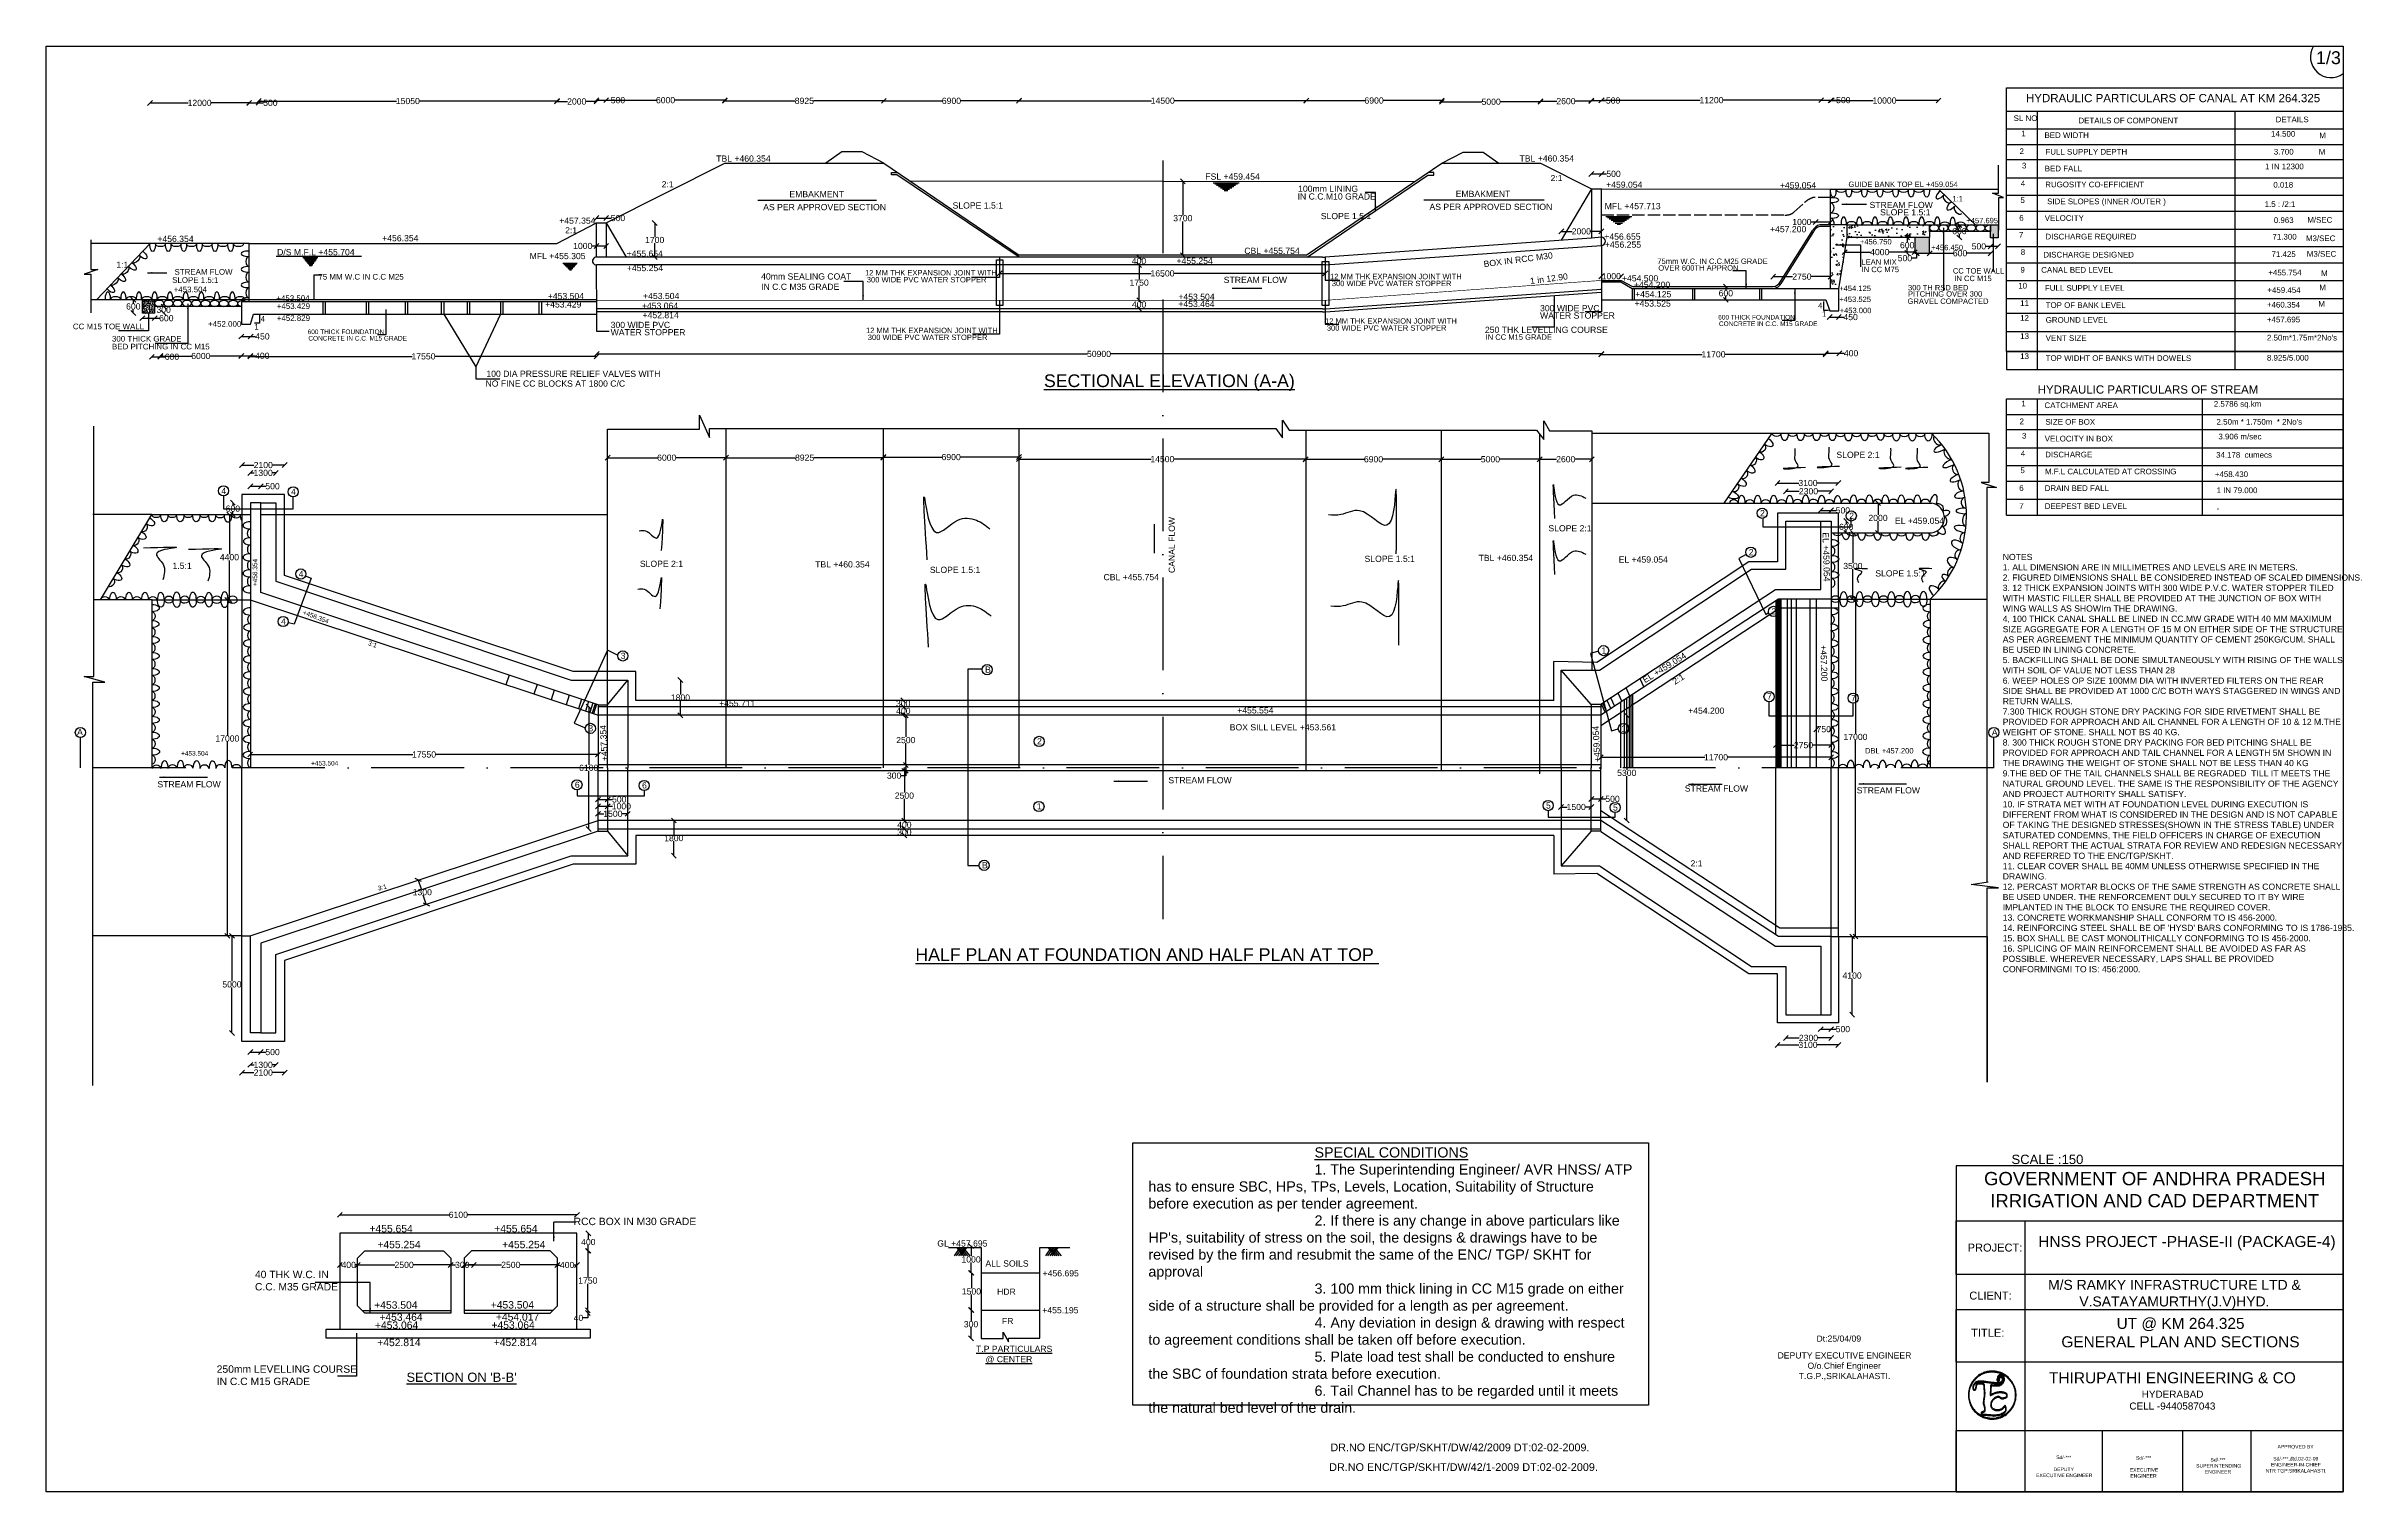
# Model space of a CAD drawing. Header units: millimetres. Extents: x 5124 to 6568637, y 2311 to 91879094.
# Drawn here: x 3584558 to 3629515, y 45928572 to 45956633 of the extents above; entities that cross this region are included whole.
import ezdxf

# ---------------------------------------------------------------- set-up
doc = ezdxf.new("R2010")
doc.units = ezdxf.units.MM
doc.header["$MEASUREMENT"] = 0
doc.linetypes.add('ACAD_ISO02W100', pattern=[15, 12, -3])
doc.linetypes.add('ACAD_ISO10W100', pattern=[18, 12, -3, 0, -3])
for name, color, linetype in [('DIMENSION', 7, 'Continuous'), ('DRAWING', 7, 'Continuous'), ('TEXT', 7, 'Continuous')]:
    doc.layers.add(name, color=color, linetype=linetype)
doc.styles.get("Standard").update_dxf_attribs({"font": 'arial.ttf', "height": 120})
doc.dimstyles.get("Standard").update_dxf_attribs({"dimtxt": 200, "dimasz": 110, "dimexe": 0.18, "dimexo": 0.0625, "dimgap": 0.09, "dimtad": 0, "dimtih": 1, "dimtoh": 1, "dimdec": 0, "dimzin": 0, "dimdsep": 46, "dimtxsty": 'Standard', "dimblk": 'OBLIQUE', "dimcen": 0.09, "dimse1": 1, "dimse2": 1, "dimadec": 0, "dimazin": 0, "dimtfac": 1, "dimtdec": 0, "dimtofl": 0, "dimtmove": 0, "dimatfit": 3, "dimfxl": 1, "dimtolj": 1, "dimtzin": 0, "dimarcsym": 0})
pattern_1 = [(50, (0, 0), (71.72601826, -6.2752135), [7.5, -82.5]), (355, (0, 0), (-13.87513336, 75.21921337), [6, -66]), (100.4514, (5.98, -0.52), (57.85093817, 68.94395421), [6.374019, -70.1142112]), (46.1842, (0, 20), (106.72410486, -16.55190143), [11.25, -123.75]), (96.6356, (8.89, 18.62), (93.46627055, 97.4117871), [9.5610288, -105.1713]), (351.1842, (0, 20), (93.46619451, 97.4118601), [9, -99]), (21, (10, 15), (59.69070521, -40.26188907), [7.5, -82.5]), (326, (10, 15), (24.33153319, 72.5150045), [6, -66]), (71.4514, (14.974, 11.645), (84.02226286, 32.25304967), [6.374019, -70.1142112]), (37.5, (0, 0), (1.215985532, 33.289385383), [0, -65.2, 0, -67, 0, -66.25]), (7.5, (0, 0), (26.306953744, 39.441171188), [0, -38.2, 0, -63.7, 0, -25.25]), (327.5, (-22.3, 0), (53.382243617, -2.255487173), [0, -25, 0, -78, 0, -103.5]), (317.5, (-32.3, 0), (58.318616934, 10.010498233), [0, -32.5, 0, -51.8, 0, -73.5])]

msp = doc.modelspace()

# ---------------------------------------------------------------- texts
at = {"layer": 'DIMENSION', "attachment_point": 1}
for s, insert, char_height, width in [('+455.654', (3590833.6, 45933750.3), 143.28, 1503.069), ('+455.654', (3593256, 45933750.3), 143.28, 1503.069), ('RCC BOX IN M30 GRADE', (3594797.4, 45933890.4), 143.278, 2429.767), ('+455.254', (3590986.8, 45933441.6), 143.28, 1503.069), ('+455.254', (3593409.2, 45933441.6), 143.28, 1503.069), ('GL +457.695', (3601858.4, 45933450.3), 120, 967.257), ('40 THK W.C. IN C.C. M35 GRADE', (3588609.5, 45932860.8), 143.278, 1707.814), ('ALL SOILS', (3602792.6, 45933061.7), 120, 967.257), ('+456.695', (3603903.1, 45932871.2), 120, 697.053), ('+453.504', (3590925.3, 45932267.6), 143.28, 1503.069), ('+453.504', (3593188, 45932270.7), 143.28, 1503.069), ('HDR', (3603019.7, 45932513.9), 120, 967.257), ('+453.064', (3590939.3, 45931876.3), 143.28, 1503.069), ('+453.464', (3591025.4, 45932032.7), 143.28, 1503.069), ('+453.064', (3593202, 45931879.4), 143.28, 1503.069), ('+454.017', (3593288.1, 45932035.8), 143.28, 1503.069), ('FR', (3603114.1, 45931946.3), 120, 967.257), ('+455.195', (3603896.8, 45932154.5), 120, 697.053), ('+452.814', (3590984.1, 45931540.4), 143.28, 1503.069), ('+452.814', (3593246.8, 45931543.5), 143.28, 1503.069), ('{\\LT.P PARTICULARS\\P}    {\\L@ CENTER}', (3602610.6, 45931403.9), 120, 1471.582), ('250mm LEVELLING COURSE  IN C.C M15 GRADE', (3587867.2, 45931023.5), 143.278, 2784.695)]:
    msp.add_mtext(s, dxfattribs=dict(at, insert=insert, char_height=char_height, width=width))
at = {"layer": 'DRAWING', "insert": (3622545, 45946778.5), "char_height": 120, "width": 6593.649, "attachment_point": 1}
msp.add_mtext("\\A1;NOTES \\P1. ALL DIMENSION ARE IN MILLIMETRES AND LEVELS ARE IN METERS. \\P2. FIGURED DIMENSIONS SHALL BE CONSIDERED INSTEAD OF SCALED DIMENSIONS.  \\P3. 12 THICK EXPANSION JOINTS WITH 300 WIDE P.V.C. WATER STOPPER TILED WITH MASTIC FILLER SHALL BE PROVIDED AT THE JUNCTION OF BOX WITH WING WALLS AS SHOWIrn THE DRAWING. \\P4, 100 THICK CANAL SHALL BE LINED IN CC.MW GRADE WITH 40 MM MAXIMUM SIZE AGGREGATE FOR A LENGTH OF 15 M ON EITHER SIDE OF THE STRUCTURE AS PER AGREEMENT THE MINIMUM QUANTITY OF CEMENT 250KG/CUM. SHALL BE USED IN LINING CONCRETE. \\P5. BACKFILLING SHALL BE DONE SIMULTANEOUSLY WITH RISING OF THE WALLS WITH SOIL OF VALUE NOT LESS THAN 28 \\P6. WEEP HOLES OP SIZE 100MM DIA WITH INVERTED FILTERS ON THE REAR SIDE SHALL BE PROVIDED AT 1000 C/C BOTH WAYS STAGGERED IN WINGS AND RETURN WALLS. \\P7.300 THICK ROUGH STONE DRY PACKING FOR SIDE RIVETMENT SHALL BE PROVIDED FOR APPROACH AND AIL CHANNEL FOR A LENGTH OF 10 & 12 M.THE WEIGHT OF STONE. SHALL NOT BS 40 KG.\\P8. 300 THICK ROUGH STONE DRY PACKING FOR BED PITCHING SHALL BE PROVIDED FOR APPROACH AND TAIL CHANNEL FOR A LENGTH 5M SHOWN IN THE DRAWING THE WEIGHT OF STONE SHALL NOT BE LESS THAN 40 KG \\P9.THE BED OF THE TAIL CHANNELS SHALL BE REGRADED  TILL IT MEETS THE NATURAL GROUND LEVEL. THE SAME IS THE RESPONSIBILITY OF THE AGENCY AND PROJECT AUTHORITY SHALL SATISFY. \\P10. IF STRATA MET WITH AT FOUNDATION LEVEL DURING EXECUTION IS DIFFERENT FROM WHAT IS CONSIDERED IN THE DESIGN AND IS NOT CAPABLE OF TAKING THE DESIGNED STRESSES(SHOWN IN THE STRESS TABLE) UNDER SATURATED CONDEMNS, THE FIELD OFFICERS IN CHARGE OF EXECUTION SHALL REPORT THE ACTUAL STRATA FOR REVIEW AND REDESIGN NECESSARY AND REFERRED TO THE ENC/TGP/SKHT. \\P11. CLEAR COVER SHALL BE 40MM UNLESS OTHERWISE SPECIFIED IN THE DRAWING. \\P12. PERCAST MORTAR BLOCKS OF THE SAME STRENGTH AS CONCRETE SHALL BE USED UNDER. THE RENFORCEMENT DULY SECURED TO IT BY WIRE IMPLANTED IN THE BLOCK TO ENSURE THE REQUIRED COVER. \\P13. CONCRETE WORKMANSHIP SHALL CONFORM TO IS 456-2000. \\P14. REINFORCING STEEL SHALL BE OF 'HYSD' BARS CONFORMING TO IS 1786-1985. \\P15. BOX SHALL BE CAST MONOLITHICALLY CONFORMING TO IS 456-2000. \\P16. SPLICING OF MAIN REINFORCEMENT SHALL BE AVOIDED AS FAR AS POSSIBLE. WHEREVER NECESSARY, LAPS SHALL BE PROVIDED CONFORMINGMI TO IS: 456:2000.", dxfattribs=at)
at = {"layer": 'TEXT'}
for s, height, p in [('1/3', 250, (3628626.6, 45956287.1)), ('HYDRAULIC PARTICULARS OF CANAL AT KM 264.325', 160, (3622995.3, 45955548.2)), ('SL NO', 110, (3622757, 45955182.3)), ('DETAILS OF COMPONENT ', 110, (3624015.4, 45955137)), ('DETAILS ', 110, (3627844.6, 45955158.3)), ('2', 110, (3622871.6, 45954540.9)), ('1', 110, (3622907.3, 45954885.5)), ('BED WIDTH ', 110, (3623355.9, 45954852.8)), ('14.500', 110, (3627755.5, 45954879.2)), ('M', 110, (3628690.9, 45954848.8)), ('TBL +460.354', 120, (3597565.2, 45954393.2)), ('TBL +460.354', 120, (3613163.2, 45954395.8)), ('3', 110, (3622919.2, 45954261.6)), ('BED FALL ', 110, (3623360.6, 45954205.1)), ('FULL SUPPLY DEPTH ', 110, (3623374.1, 45954530.8)), ('1 IN 12300', 110, (3627639.4, 45954245.9)), ('3.700', 110, (3627809.1, 45954531.3)), ('M', 110, (3628682, 45954527.7)), ('2:1', 120, (3596507.2, 45953894.7)), ('EMBAKMENT', 120, (3598986.5, 45953703.5)), ('FSL +459.454', 120, (3607062.1, 45954044.1)), ('IN C.C.M10 GRADE', 120, (3608854.2, 45953657.8)), ('100mm LINING ', 120, (3608864, 45953808)), ('EMBAKMENT', 120, (3611923.4, 45953708.2)), ('2:1', 120, (3613765.2, 45954015.3)), (' +459.054', 120, (3614798.7, 45953886.9)), (' +459.054', 120, (3618172, 45953873.5)), ('GUIDE BANK TOP EL +459.054', 105, (3619548.9, 45953901.9)), ('4', 110, (3622895.4, 45953917)), ('RUGOSITY CO-EFFICIENT ', 110, (3623369.7, 45953895.6)), ('0.018', 110, (3627800.1, 45953889.1)), ('+457.354', 120, (3594518.1, 45953188)), ('AS PER APPROVED SECTION', 120, (3598477.5, 45953451.5)), ('SLOPE 1.5:1', 120, (3602155.5, 45953483)), ('SLOPE 1.5:1', 120, (3609304.5, 45953277.5)), ('AS PER APPROVED SECTION', 120, (3611414.4, 45953456.2)), (' MFL +457.713', 120, (3614770.5, 45953470)), ('STREAM FLOW', 120, (3619959, 45953493)), ('SLOPE 1.5:1', 120, (3620164.5, 45953351)), ('1:1', 105, (3621566.9, 45953620.9)), ('+457.695', 105, (3621839.1, 45953197.5)), ('6', 110, (3622865.7, 45953245.6)), ('5', 110, (3622889.5, 45953590.2)), ('VELOCITY ', 110, (3623360.6, 45953244.5)), (' SIDE SLOPES (INNER /OUTER )', 110, (3623365.2, 45953567.8)), ('1.5 : /2:1', 110, (3627630.5, 45953514.5)), ('0.963', 110, (3627809.1, 45953202.3)), ('M/SEC', 110, (3628458.8, 45953207.6)), ('+456.354', 120, (3586714.7, 45952834)), ('+456.354', 120, (3591080.6, 45952847.3)), ('2:1', 120, (3594631.6, 45953001)), (' +456.655', 120, (3614763.2, 45952879)), (' +457.200', 120, (3617981, 45953023)), ('+456.750', 105, (3619773.1, 45952786.5)), ('7', 110, (3622859.9, 45952916.7)), ('DISCHARGE REQUIRED ', 110, (3623374.4, 45952883.2)), ('71.300', 110, (3627782.3, 45952881.2)), ('M3/SEC', 110, (3628432.1, 45952850.8)), ('1:1', 120, (3585918.2, 45952332.4)), ('D/S M.F.L +455.704', 120, (3589040.1, 45952577)), ('MFL +455.305', 120, (3593942.7, 45952501.1)), ('+455.654', 120, (3595826.6, 45952548.6)), (' +455.254', 120, (3606456.7, 45952408.4)), ('CBL +455.754', 120, (3607819.5, 45952603)), (' +456.255', 120, (3614773, 45952723.5)), ('75mm W.C. IN C.C.M25 GRADE', 105, (3615839.6, 45952407.9)), ('LEAN MIX', 105, (3619801.8, 45952392.8)), ('+456.450', 105, (3621159.3, 45952673.8)), ('8', 110, (3622895.6, 45952584)), ('DISCHARGE DESIGNED ', 110, (3623333.4, 45952532.7)), ('71.425', 110, (3627764.4, 45952542.2)), ('M3/SEC', 110, (3628449.9, 45952547.6)), ('SLOPE 1.5:1', 110, (3587002.5, 45952040.5)), ('STREAM FLOW', 110, (3587048, 45952198.5)), ('+455.254', 120, (3595830.6, 45952268)), ('12 MM THK EXPANSION JOINT WITH ', 105, (3600454.1, 45952183.9)), ('300 WIDE PVC WATER STOPPER  ', 105, (3600489.6, 45952049.3)), ('STREAM FLOW', 120, (3607420, 45952038)), ('12 MM THK EXPANSION JOINT WITH ', 105, (3609483, 45952111.5)), ('300 WIDE PVC WATER STOPPER  ', 105, (3609518.5, 45951976.9)), (' +454.500', 120, (3615105.5, 45952069.5)), (' +454.200', 120, (3615338.5, 45951942.5)), ('OVER 600TH APPRON', 105, (3615858.4, 45952278.4)), ('+454.125', 105, (3619370.4, 45951881)), ('IN CC M75', 105, (3619806.2, 45952248.4)), ('300 TH RSD BED', 105, (3620705.7, 45951894.9)), ('CC TOE WALL', 105, (3621577.5, 45952221.8)), ('IN CC M15', 105, (3621606, 45952074.3)), ('10', 110, (3622848, 45951930.4)), ('9', 110, (3622889.6, 45952239.3)), ('CANAL BED LEVEL ', 110, (3623292.4, 45952236.7)), ('FULL SUPPLY LEVEL ', 110, (3623365.3, 45951886.2)), ('+459.454', 110, (3627684.1, 45951846.5)), ('+455.754', 110, (3627701.9, 45952185.4)), ('M', 110, (3628690.9, 45951896.4)), ('M', 110, (3628726.7, 45952172.9)), ('+453.429', 120, (3594243.6, 45951562.1)), ('+453.504', 120, (3594295.1, 45951723.1)), ('+453.064', 120, (3596122.5, 45951535.6)), ('+453.504', 120, (3596145.6, 45951725.5)), (' +453.464', 120, (3606492, 45951571.5)), (' +453.504', 120, (3606492.5, 45951711)), (' +453.525', 120, (3615350.5, 45951580.5)), (' +454.125', 120, (3615361, 45951761)), ('+453.525', 105, (3619371.3, 45951668.8)), ('+453.000', 105, (3619379.8, 45951452.3)), ('GRAVEL COMPACTED', 105, (3620697.4, 45951631.5)), ('PITCHING OVER 300', 105, (3620705.4, 45951774)), ('11', 110, (3622883.7, 45951591.7)), ('TOP OF BANK LEVEL ', 110, (3623378.9, 45951553.8)), ('+460.354', 110, (3627675.1, 45951561.1)), ('M', 110, (3628673.1, 45951575.3)), ('CC M15 TOE WALL', 110, (3585074.7, 45951140)), ('600 THICK FOUNDATION', 90, (3589632.5, 45951045.5)), (' WATER STOPPER  ', 120, (3595469, 45951021.5)), ('+452.814', 120, (3596135.1, 45951354.1)), ('12 MM THK EXPANSION JOINT WITH ', 105, (3600473.5, 45951065)), ('12 MM THK EXPANSION JOINT WITH ', 105, (3609386.5, 45951247.5)), ('300 WIDE PVC WATER STOPPER  ', 105, (3609422, 45951112.9)), ('250 THK LEVELLING COURSE', 120, (3612491.8, 45951069.3)), (' WATER STOPPER  ', 120, (3613514.8, 45951346.3)), ('600 THICK FOUNDATION', 90, (3617020.8, 45951328.5)), ('CONCRETE IN C.C. M15 GRADE', 90, (3617035.3, 45951202.4)), ('12', 110, (3622883.7, 45951304.3)), ('13', 110, (3622883.7, 45950952.1)), ('GROUND LEVEL', 110, (3623378.9, 45951266.4)), ('+457.695', 110, (3627675.1, 45951273.7)), ('BED PITCHING IN CC M15', 110, (3585834.3, 45950748.1)), ('CONCRETE IN C.C. M15 GRADE', 90, (3589647, 45950919.4)), ('300 WIDE PVC WATER STOPPER  ', 105, (3600509, 45950930.4)), ('IN CC M15 GRADE', 105, (3612505.1, 45950934.9)), ('13', 110, (3622883.7, 45950562.2)), ('VENT SIZE', 110, (3623378.9, 45950914.3)), ('TOP WIDHT OF BANKS WITH DOWELS', 110, (3623378.9, 45950524.4)), ('8.925/5.000', 110, (3627675.1, 45950531.6)), ("2.50m*1.75m*2No's", 110, (3627675.1, 45950921.5)), ('NO FINE CC BLOCKS AT 1800 C/C', 120, (3593086.9, 45950025.5)), ('100 DIA PRESSURE RELIEF VALVES WITH ', 120, (3593102.9, 45950215.7)), ('%%USECTIONAL ELEVATION (A-A)', 246.09, (3603928.9, 45950017)), ('1', 110, (3622907.3, 45949641.6)), ('HYDRAULIC PARTICULARS OF STREAM', 160, (3623223.7, 45949890.4)), ('CATCHMENT AREA', 110, (3623355.9, 45949608.9)), ('2.5786 sq.km', 110, (3626643.5, 45949635.3)), ('2', 110, (3622871.6, 45949297)), ('SIZE OF BOX', 110, (3623374.1, 45949286.9)), ("2.50m * 1.750m  * 2No's", 110, (3626697.1, 45949287.4)), ('3', 110, (3622919.2, 45949017.7)), ('VELOCITY IN BOX', 110, (3623360.6, 45948961.2)), ('3.906 m/sec', 110, (3626732.9, 45949002)), ('SLOPE 2:1', 120, (3619316.6, 45948642.4)), ('5', 110, (3622889.5, 45948346.3)), ('4', 110, (3622895.4, 45948673.1)), ('M.F.L CALCULATED AT CROSSING', 110, (3623365.2, 45948323.9)), ('DISCHARGE', 110, (3623369.7, 45948651.7)), ('+458.430', 110, (3626664, 45948270.6)), ('34.178  cumecs', 110, (3626688.1, 45948645.2)), ('4', 120, (3587958.1, 45947943.1)), ('4', 120, (3589310.9, 45947925.7)), ('6', 110, (3622865.7, 45948001.7)), ('DRAIN BED FALL', 110, (3623360.6, 45948000.6)), ('1 IN 79.000', 110, (3626697.1, 45947958.4)), ('2', 120, (3617833.4, 45947508.7)), ('2', 120, (3619564.9, 45947457.3)), ('EL +459.054', 120, (3620451.6, 45947360.4)), ('7', 110, (3622865.7, 45947652.7)), ('DEEPEST BED LEVEL', 110, (3623360.6, 45947651.6)), ('-', 110, (3626697.1, 45947609.4)), ('SLOPE 2:1', 120, (3613723.5, 45947216)), (' 1.5:1', 120, (3586962.5, 45946487)), ('SLOPE 2:1', 120, (3596083.5, 45946526.5)), ('TBL +460.354', 120, (3599487.1, 45946514.9)), ('SLOPE 1.5:1', 120, (3610153.5, 45946623.5)), ('TBL +460.354', 120, (3612368.6, 45946640.3)), ('EL +459.054', 120, (3615088.1, 45946608.8)), ('2', 120, (3617614.4, 45946752.2)), ('4', 120, (3589459.4, 45946330.1)), ('SLOPE 1.5:1', 120, (3601714.5, 45946409)), ('CBL +455.754', 120, (3605086.1, 45946267.4)), ('SLOPE 1.5:1', 120, (3620071, 45946340)), ('2', 120, (3618052.9, 45945603.7)), ('4', 120, (3589116.9, 45945407.2)), ('3', 120, (3595711.9, 45944739.2)), ('1', 120, (3614755.4, 45944842.1)), ('B', 120, (3602786.4, 45944472.7)), ('+455.711', 120, (3597621.6, 45943815.4)), ('7', 120, (3617968.4, 45943948.7)), ('7', 120, (3619600.4, 45943918.2)), ('3', 120, (3595082.4, 45943333.1)), ('BOX SILL LEVEL +453.561', 120, (3607536.6, 45943352.1)), ('+455.554', 120, (3607682.6, 45943680.9)), ('1', 120, (3615139.9, 45943329.7)), (' +454.200', 120, (3616391.1, 45943674.9)), ('A', 120, (3585156.4, 45943260.2)), ('2', 120, (3603794.9, 45943079.6)), ('DBL +457.200', 105, (3619872, 45942904.3)), ('A', 120, (3622332.9, 45943253.7)), ('+453.504', 90, (3587175.3, 45942861.5)), ('+453.504', 90, (3589699.5, 45942669.5)), ('STREAM FLOW', 120, (3586715.4, 45942246.2)), ('6', 120, (3594821.4, 45942236.7)), ('6', 120, (3596124.9, 45942224.6)), ('STREAM FLOW', 120, (3606345, 45942324.5)), ('STREAM FLOW', 120, (3616372, 45942164.5)), ('STREAM FLOW', 120, (3619710, 45942128.5)), ('1', 120, (3603791.4, 45941817.1)), ('5', 120, (3613677.9, 45941833.7)), ('5', 120, (3614978.9, 45941795.2)), ('B', 120, (3602725.9, 45940673.6)), ('2:1', 120, (3616484.1, 45940709.9)), ('%%UHALF PLAN AT FOUNDATION AND HALF PLAN AT TOP ', 246.09, (3601432.9, 45938876.3)), ('SCALE :150', 181.57, (3622715.1, 45934932.6)), ('Dt:25/04/09', 120, (3618929.3, 45931483.8)), ("%%USECTION ON 'B-B'", 179.097, (3591551.8, 45930704.1))]:
    msp.add_text(s, height=height, dxfattribs=at).set_placement(p)
for s, height, rotation, p in [('BOX IN RCC M30', 120, 7.33233, (3612474.6, 45952344.7)), ('1 in 12.90', 120, 7.33233, (3613376.7, 45952015.9)), ('CANAL FLOW', 120, 90, (3606470.4, 45946406.6)), ('EL +459.054', 120, 271.44703, (3619047.7, 45947195.6)), ('+456.354', 90, 90, (3588654.5, 45946153)), ('+456.354', 90, 339.61746, (3589529.5, 45945607.9)), ('3:1', 90, 339.61746, (3590796.2, 45945012.4)), ('EL +459.054', 120, 31.9646, (3615601.5, 45944266.4)), (' +457.200', 120, 271.81705, (3619001.6, 45945052.1)), ('2:1', 120, 31.9646, (3616179.6, 45944235.1)), ('+457.354', 120, 92.96926, (3595461.5, 45942756.3)), ('+459.054', 120, 92.96926, (3614734.5, 45942739.9)), ('3:1', 90, 15.50136, (3591009.1, 45940239.9))]:
    msp.add_text(s, height=height, rotation=rotation, dxfattribs=at).set_placement(p)
for s, insert, char_height, width, attachment_point in [('+453.504', (3587031.8, 45951968), 110, 1528.674, 1), ('75 MM W.C IN C.C M25', (3589841.4, 45952213.5), 110, 1785.632, 1), ('40mm SEALING COAT IN C.C M35 GRADE', (3598438.1, 45952224.9), 120, 1903.249, 1), ('+453.504', (3589025.4, 45951797.1), 110, 638.89, 1), ('+453.429', (3589033.9, 45951643.6), 110, 638.89, 1), ('300 WIDE PVC', (3613561.8, 45951608.7), 120, 1450.704, 1), ('4', (3619044.7, 45951654.9), 110, 638.89, 3), ('+452.000', (3587699.4, 45951298), 110, 1528.674, 1), ('1', (3588598.7, 45951242.9), 110, 638.89, 1), ('4', (3588720.4, 45951399), 110, 638.89, 1), ('+452.829', (3589033.9, 45951411), 110, 638.89, 1), ('300 WIDE PVC', (3595515.9, 45951283.9), 120, 1450.704, 1), ('1', (3619122, 45951491.3), 110, 638.89, 3), ('300 THICK GRADE ', (3585834.3, 45951010.8), 110, 1528.674, 1), ("\\pi3226.7;{\\LSPECIAL CONDITIONS  \\P\\pi0;}1. The Superintending Engineer/ AVR HNSS/ ATP has to ensure SBC, HPs, TPs, Levels, Location, Suitability of Structure before execution as per tender agreement. \\P2. If there is any change in above particulars like HP's, suitability of stress on the soil, the designs & drawings have to be revised by the firm and resubmit the same of the ENC/ TGP/ SKHT for approval \\P3. 100 mm thick lining in CC M15 grade on either side of a structure shall be provided for a length as per agreement.\\P4. Any deviation in design & drawing with respect to agreement conditions shall be taken off before execution.\\P5. Plate load test shall be conducted to enshure the SBC of foundation strata before execution. \\P6. Tail Channel has to be regarded until it meets the natural bed level of the drain. ", (3605956.7, 45935257.8), 198.2235, 9411.649, 1), ('PROJECT:', (3621863.4, 45933388.1), 154.01, 1436.941, 1), ('\\pi10.99;M/S RAMKY INFRASTRUCTURE LTD &\\P\\pi617.9;V.SATAYAMURTHY(J.V)HYD.', (3623414.5, 45932683.8), 193.336, 4902.713, 1), ('CLIENT:', (3621896, 45932456), 154.01, 1436.941, 1), ('TITLE:', (3621931.5, 45931734.2), 154.01, 835.122, 1), ('\\pi2102.8;UT @ KM 264.325\\P\\pi1029.9;GENERAL PLAN AND SECTIONS  ', (3622653.4, 45931946.1), 214.365, 6654.483, 1), ('\\pi464.83;DEPUTY EXECUTIVE ENGINEER\\P\\pi1046.8;O/o.Chief Engineer\\P\\pi876.36;T.G.P.,SRIKALAHASTI.', (3617708.1, 45931277.3), 120, 3513.509, 1), ('\\pi941.52;THIRUPATHI ENGINEERING & CO\\P\\pi2740.9;{\\H0.64302x;HYDERABAD\\P\\pi2501.3;CELL -9440587043}', (3622502.9, 45930890.2), 214.365, 6654.483, 1), ('DR.NO ENC/TGP/SKHT/DW/42/2009 DT:02-02-2009. ', (3609490.6, 45929506.4), 150, 7800.673, 1), ('\\pi238.24;APPROVED BY\\P\\pi588.38;\\P\\pi155.1;Sd/-***,dtd,02-02-09 \\P\\pi110.96;ENGINEER-IN-CHIEF\\P\\pi4.0744;NTR TGP:SRIKALAHASTI.', (3627642.5, 45929480.7), 70, 1176.757, 1), ('DR.NO ENC/TGP/SKHT/DW/42/1-2009 DT:02-02-2009. ', (3609467.6, 45929123.9), 150, 8015.336, 1), ('\\pi1613.9;Sd/-***\\P\\pi1756.8;\\P\\pi1562.6;DEPUTY \\P\\pi1197.7; EXECUTIVE ENGINEER', (3621968.5, 45929274), 70, 3513.509, 1), ('\\pi1613.9;Sd/-***\\P\\pi1743.2; \\P\\pi1468.7; EXECUTIVE \\P\\pi1505.9;ENGINEER', (3623517, 45929262.8), 70, 3513.509, 1), ('\\pi1613.9;Sd/-***\\P\\pi1308.8; SUPERINTENDING  \\P\\pi1505.9;ENGINEER', (3624965, 45929225.5), 70, 3513.509, 1)]:
    msp.add_mtext(s, dxfattribs=dict(at, insert=insert, char_height=char_height, width=width, attachment_point=attachment_point))
at = {"layer": 'TEXT', "color": 7, "width": 7336.113, "attachment_point": 5}
for s, insert, char_height in [('GOVERNMENT OF ANDHRA PRADESH\\PIRRIGATION AND CAD DEPARTMENT', (3625496.6, 45934434), 257.238), ('HNSS PROJECT -PHASE-II (PACKAGE-4)', (3626121.7, 45933396.8), 214.365)]:
    msp.add_mtext(s, dxfattribs=dict(at, insert=insert, char_height=char_height))

# ---------------------------------------------------------------- blocks, each defined once
blk = doc.blocks.new('_Oblique')
at = {"color": 0, "linetype": 'ByBlock', "lineweight": -2}
blk.add_line((-0.5, -0.5), (0.5, 0.5), dxfattribs=at)
blk = doc.blocks.new('*D62')
at = {"layer": 'Defpoints', "color": 0}
for p in [(3590257, 45933589), (3594861, 45933947), (3594861, 45933589)]:
    blk.add_point(p, dxfattribs=at)
at = {"layer": 'DIMENSION', "color": 0, "lineweight": -2}
for p, q in [((3590257, 45933947), (3592380, 45933947)), ((3594861, 45933947), (3592738, 45933947))]:
    blk.add_line(p, q, dxfattribs=at)
at = {"layer": 'DIMENSION', "color": 0, "lineweight": -2, "xscale": 95, "yscale": 95, "zscale": 95, "rotation": 180}
blk.add_blockref('_Oblique', (3590257, 45933947), dxfattribs=at)
at = {"layer": 'DIMENSION', "color": 0, "lineweight": -2, "xscale": 95, "yscale": 95, "zscale": 95}
blk.add_blockref('_Oblique', (3594861, 45933947), dxfattribs=at)
at = {"layer": 'DIMENSION', "color": 0, "insert": (3592559, 45933947), "char_height": 120, "attachment_point": 5}
blk.add_mtext('\\A1;6100', dxfattribs=at)
blk = doc.blocks.new('*D63')
at = {"layer": 'Defpoints', "color": 0}
for p in [(3590257, 45932974), (3590257, 45932974), (3590603, 45932974)]:
    blk.add_point(p, dxfattribs=at)
at = {"layer": 'DIMENSION', "color": 0, "lineweight": -2}
for p, q in [((3590257, 45932974), (3590295, 45932974)), ((3590603, 45932974), (3590565, 45932974))]:
    blk.add_line(p, q, dxfattribs=at)
at = {"layer": 'DIMENSION', "color": 0, "lineweight": -2, "xscale": 95, "yscale": 95, "zscale": 95, "rotation": 180}
blk.add_blockref('_Oblique', (3590257, 45932974), dxfattribs=at)
at = {"layer": 'DIMENSION', "color": 0, "lineweight": -2, "xscale": 95, "yscale": 95, "zscale": 95}
blk.add_blockref('_Oblique', (3590603, 45932974), dxfattribs=at)
at = {"layer": 'DIMENSION', "color": 0, "insert": (3590430, 45932974), "char_height": 120, "attachment_point": 5}
blk.add_mtext('\\A1;400', dxfattribs=at)
blk = doc.blocks.new('*D64')
at = {"layer": 'Defpoints', "color": 0}
for p in [(3592410, 45937515), (3590603, 45932974), (3592410, 45932974)]:
    blk.add_point(p, dxfattribs=at)
at = {"layer": 'DRAWING', "color": 0, "lineweight": -2}
for p, q in [((3590603, 45932974), (3591326, 45932974)), ((3592410, 45932974), (3591687, 45932974))]:
    blk.add_line(p, q, dxfattribs=at)
at = {"layer": 'DRAWING', "color": 0, "lineweight": -2, "xscale": 95, "yscale": 95, "zscale": 95, "rotation": 180}
blk.add_blockref('_Oblique', (3590603, 45932974), dxfattribs=at)
at = {"layer": 'DRAWING', "color": 0, "lineweight": -2, "xscale": 95, "yscale": 95, "zscale": 95}
blk.add_blockref('_Oblique', (3592410, 45932974), dxfattribs=at)
at = {"layer": 'DRAWING', "color": 0, "insert": (3591506, 45932974), "char_height": 120, "attachment_point": 5}
blk.add_mtext('\\A1;2500', dxfattribs=at)
blk = doc.blocks.new('*D65')
at = {"layer": 'Defpoints', "color": 0}
for p in [(3592859, 45935770), (3592410, 45932974), (3592859, 45932974)]:
    blk.add_point(p, dxfattribs=at)
at = {"layer": 'DIMENSION', "color": 0, "lineweight": -2}
for p, q in [((3592410, 45932974), (3592502, 45932974)), ((3592859, 45932974), (3592767, 45932974))]:
    blk.add_line(p, q, dxfattribs=at)
at = {"layer": 'DIMENSION', "color": 0, "lineweight": -2, "xscale": 95, "yscale": 95, "zscale": 95, "rotation": 180}
blk.add_blockref('_Oblique', (3592410, 45932974), dxfattribs=at)
at = {"layer": 'DIMENSION', "color": 0, "lineweight": -2, "xscale": 95, "yscale": 95, "zscale": 95}
blk.add_blockref('_Oblique', (3592859, 45932974), dxfattribs=at)
at = {"layer": 'DIMENSION', "color": 0, "insert": (3592635, 45932974), "char_height": 120, "attachment_point": 5}
blk.add_mtext('\\A1;300', dxfattribs=at)
blk = doc.blocks.new('*D66')
at = {"layer": 'Defpoints', "color": 0}
for p in [(3594481, 45937515), (3592674, 45932974), (3594481, 45932974)]:
    blk.add_point(p, dxfattribs=at)
at = {"layer": 'DRAWING', "color": 0, "lineweight": -2}
for p, q in [((3592674, 45932974), (3593397, 45932974)), ((3594481, 45932974), (3593758, 45932974))]:
    blk.add_line(p, q, dxfattribs=at)
at = {"layer": 'DRAWING', "color": 0, "lineweight": -2, "xscale": 95, "yscale": 95, "zscale": 95, "rotation": 180}
blk.add_blockref('_Oblique', (3592674, 45932974), dxfattribs=at)
at = {"layer": 'DRAWING', "color": 0, "lineweight": -2, "xscale": 95, "yscale": 95, "zscale": 95}
blk.add_blockref('_Oblique', (3594481, 45932974), dxfattribs=at)
at = {"layer": 'DRAWING', "color": 0, "insert": (3593577, 45932974), "char_height": 120, "attachment_point": 5}
blk.add_mtext('\\A1;2500', dxfattribs=at)
blk = doc.blocks.new('*D67')
at = {"layer": 'Defpoints', "color": 0}
for p in [(3594861, 45937515), (3594481, 45932974), (3594861, 45932972)]:
    blk.add_point(p, dxfattribs=at)
at = {"layer": 'DRAWING', "color": 0, "lineweight": -2}
for p, q in [((3594481, 45932972), (3594536, 45932972)), ((3594861, 45932972), (3594806, 45932972))]:
    blk.add_line(p, q, dxfattribs=at)
at = {"layer": 'DRAWING', "color": 0, "lineweight": -2, "xscale": 95, "yscale": 95, "zscale": 95, "rotation": 180}
blk.add_blockref('_Oblique', (3594481, 45932972), dxfattribs=at)
at = {"layer": 'DRAWING', "color": 0, "lineweight": -2, "xscale": 95, "yscale": 95, "zscale": 95}
blk.add_blockref('_Oblique', (3594861, 45932972), dxfattribs=at)
at = {"layer": 'DRAWING', "color": 0, "insert": (3594671, 45932972), "char_height": 120, "attachment_point": 5}
blk.add_mtext('\\A1;400', dxfattribs=at)
blk = doc.blocks.new('*D68')
at = {"layer": 'Defpoints', "color": 0}
for p in [(3594340, 45933589), (3595082, 45933589), (3594340, 45933248)]:
    blk.add_point(p, dxfattribs=at)
at = {"layer": 'DIMENSION', "color": 0, "lineweight": -2}
for p, q in [((3595082, 45933589), (3595082, 45933480)), ((3595082, 45933248), (3595082, 45933357))]:
    blk.add_line(p, q, dxfattribs=at)
at = {"layer": 'DIMENSION', "color": 0, "lineweight": -2, "xscale": 95, "yscale": 95, "zscale": 95}
for p, rotation in [((3595082, 45933589), 90), ((3595082, 45933248), 270)]:
    blk.add_blockref('_Oblique', p, dxfattribs=dict(at, rotation=rotation))
at = {"layer": 'DIMENSION', "color": 0, "insert": (3595082, 45933418), "char_height": 120, "attachment_point": 5}
blk.add_mtext('\\A1;400', dxfattribs=at)
blk = doc.blocks.new('*D69')
at = {"layer": 'Defpoints', "color": 0}
for p in [(3594340, 45933248), (3594392, 45932092), (3595073, 45932092)]:
    blk.add_point(p, dxfattribs=at)
at = {"layer": 'DIMENSION', "color": 0, "lineweight": -2}
for p, q in [((3595073, 45933248), (3595073, 45932731)), ((3595073, 45932092), (3595073, 45932608))]:
    blk.add_line(p, q, dxfattribs=at)
at = {"layer": 'DIMENSION', "color": 0, "lineweight": -2, "xscale": 95, "yscale": 95, "zscale": 95}
for p, rotation in [((3595073, 45933248), 90), ((3595073, 45932092), 270)]:
    blk.add_blockref('_Oblique', p, dxfattribs=dict(at, rotation=rotation))
at = {"layer": 'DIMENSION', "color": 0, "insert": (3595073, 45932670), "char_height": 120, "attachment_point": 5}
blk.add_mtext('\\A1;1750', dxfattribs=at)
blk = doc.blocks.new('*D70')
at = {"layer": 'Defpoints', "color": 0}
for p in [(3594340, 45932040), (3594392, 45932092), (3595074, 45932040)]:
    blk.add_point(p, dxfattribs=at)
at = {"layer": 'DIMENSION', "color": 0, "lineweight": -2}
for p, q in [((3595074, 45931945), (3594979, 45931945)), ((3595074, 45932092), (3595074, 45932040)), ((3595074, 45932040), (3595074, 45931945))]:
    blk.add_line(p, q, dxfattribs=at)
at = {"layer": 'DIMENSION', "color": 0, "lineweight": -2, "xscale": 95, "yscale": 95, "zscale": 95}
for p, rotation in [((3595074, 45932092), 90), ((3595074, 45932040), 270)]:
    blk.add_blockref('_Oblique', p, dxfattribs=dict(at, rotation=rotation))
at = {"layer": 'DIMENSION', "color": 0, "insert": (3594891, 45931945), "char_height": 120, "attachment_point": 5}
blk.add_mtext('\\A1;40', dxfattribs=at)
blk = doc.blocks.new('*D71')
at = {"layer": 'Defpoints', "color": 0}
for p in [(3602514, 45933339), (3602707, 45933339), (3602707, 45932821)]:
    blk.add_point(p, dxfattribs=at)
at = {"layer": 'DIMENSION', "color": 0, "lineweight": -2}
for p, q in [((3602514, 45933339), (3602514, 45933142)), ((3602514, 45932821), (3602514, 45933019))]:
    blk.add_line(p, q, dxfattribs=at)
at = {"layer": 'DIMENSION', "color": 0, "lineweight": -2, "xscale": 95, "yscale": 95, "zscale": 95}
for p, rotation in [((3602514, 45933339), 90), ((3602514, 45932821), 270)]:
    blk.add_blockref('_Oblique', p, dxfattribs=dict(at, rotation=rotation))
at = {"layer": 'DIMENSION', "color": 0, "insert": (3602514, 45933080), "char_height": 120, "attachment_point": 5}
blk.add_mtext('\\A1;1000', dxfattribs=at)
blk = doc.blocks.new('*D72')
at = {"layer": 'Defpoints', "color": 0}
for p in [(3602707, 45932821), (3602521, 45932097), (3602707, 45932097)]:
    blk.add_point(p, dxfattribs=at)
at = {"layer": 'DIMENSION', "color": 0, "lineweight": -2}
for p, q in [((3602521, 45932821), (3602521, 45932521)), ((3602521, 45932097), (3602521, 45932398))]:
    blk.add_line(p, q, dxfattribs=at)
at = {"layer": 'DIMENSION', "color": 0, "lineweight": -2, "xscale": 95, "yscale": 95, "zscale": 95}
for p, rotation in [((3602521, 45932821), 90), ((3602521, 45932097), 270)]:
    blk.add_blockref('_Oblique', p, dxfattribs=dict(at, rotation=rotation))
at = {"layer": 'DIMENSION', "color": 0, "insert": (3602521, 45932459), "char_height": 120, "attachment_point": 5}
blk.add_mtext('\\A1;1500', dxfattribs=at)
blk = doc.blocks.new('*D73')
at = {"layer": 'Defpoints', "color": 0, "linetype": 'Continuous'}
for p in [(3602707, 45932097), (3602513, 45931547), (3602707, 45931547)]:
    blk.add_point(p, dxfattribs=at)
at = {"layer": 'TEXT', "color": 0, "linetype": 'Continuous', "lineweight": -2}
for p, q in [((3602513, 45932097), (3602513, 45931884)), ((3602513, 45931547), (3602513, 45931761))]:
    blk.add_line(p, q, dxfattribs=at)
at = {"layer": 'TEXT', "color": 0, "linetype": 'Continuous', "lineweight": -2, "xscale": 95, "yscale": 95, "zscale": 95}
for p, rotation in [((3602513, 45932097), 90), ((3602513, 45931547), 270)]:
    blk.add_blockref('_Oblique', p, dxfattribs=dict(at, rotation=rotation))
at = {"layer": 'TEXT', "color": 0, "linetype": 'Continuous', "insert": (3602513, 45931822), "char_height": 120, "attachment_point": 5}
blk.add_mtext('\\A1;300', dxfattribs=at)
blk = doc.blocks.new('*D76')
at = {"layer": 'Defpoints', "color": 0, "linetype": 'Continuous'}
for p in [(3588498, 45955534), (3586573, 45952805), (3588498, 45952805)]:
    blk.add_point(p, dxfattribs=at)
at = {"layer": 'DIMENSION', "color": 0, "linetype": 'Continuous', "lineweight": -2}
for p, q in [((3586573, 45955534), (3587315, 45955534)), ((3588498, 45955534), (3587755, 45955534))]:
    blk.add_line(p, q, dxfattribs=at)
at = {"layer": 'DIMENSION', "color": 0, "linetype": 'Continuous', "lineweight": -2, "xscale": 95, "yscale": 95, "zscale": 95, "rotation": 180}
blk.add_blockref('_Oblique', (3586573, 45955534), dxfattribs=at)
at = {"layer": 'DIMENSION', "color": 0, "linetype": 'Continuous', "lineweight": -2, "xscale": 95, "yscale": 95, "zscale": 95}
blk.add_blockref('_Oblique', (3588498, 45955534), dxfattribs=at)
at = {"layer": 'DIMENSION', "color": 0, "linetype": 'Continuous', "insert": (3587535, 45955534), "char_height": 120, "attachment_point": 5}
blk.add_mtext('\\A1;12000', dxfattribs=at)
blk = doc.blocks.new('*D77')
at = {"layer": 'Defpoints', "color": 0, "linetype": 'Continuous'}
for p in [(3588498, 45955534), (3588682, 45955535), (3588682, 45955523)]:
    blk.add_point(p, dxfattribs=at)
at = {"layer": 'DIMENSION', "color": 0, "linetype": 'Continuous', "lineweight": -2}
for p, q in [((3588498, 45955535), (3588682, 45955535)), ((3588682, 45955535), (3588776, 45955535))]:
    blk.add_line(p, q, dxfattribs=at)
at = {"layer": 'DIMENSION', "color": 0, "linetype": 'Continuous', "lineweight": -2, "xscale": 95, "yscale": 95, "zscale": 95, "rotation": 180}
blk.add_blockref('_Oblique', (3588498, 45955535), dxfattribs=at)
at = {"layer": 'DIMENSION', "color": 0, "linetype": 'Continuous', "lineweight": -2, "xscale": 95, "yscale": 95, "zscale": 95}
blk.add_blockref('_Oblique', (3588682, 45955535), dxfattribs=at)
at = {"layer": 'DIMENSION', "color": 0, "linetype": 'Continuous', "insert": (3588909, 45955535), "char_height": 120, "attachment_point": 5}
blk.add_mtext('\\A1;500', dxfattribs=at)
blk = doc.blocks.new('*D78')
at = {"layer": 'Defpoints', "color": 0, "linetype": 'Continuous'}
for p in [(3594474, 45955570), (3588682, 45955535), (3594474, 45952805)]:
    blk.add_point(p, dxfattribs=at)
at = {"layer": 'DIMENSION', "color": 0, "linetype": 'Continuous', "lineweight": -2}
for p, q in [((3588682, 45955570), (3591358, 45955570)), ((3594474, 45955570), (3591798, 45955570))]:
    blk.add_line(p, q, dxfattribs=at)
at = {"layer": 'DIMENSION', "color": 0, "linetype": 'Continuous', "lineweight": -2, "xscale": 95, "yscale": 95, "zscale": 95, "rotation": 180}
blk.add_blockref('_Oblique', (3588682, 45955570), dxfattribs=at)
at = {"layer": 'DIMENSION', "color": 0, "linetype": 'Continuous', "lineweight": -2, "xscale": 95, "yscale": 95, "zscale": 95}
blk.add_blockref('_Oblique', (3594474, 45955570), dxfattribs=at)
at = {"layer": 'DIMENSION', "color": 0, "linetype": 'Continuous', "insert": (3591578, 45955570), "char_height": 120, "attachment_point": 5}
blk.add_mtext('\\A1;15050', dxfattribs=at)
blk = doc.blocks.new('*D79')
at = {"layer": 'Defpoints', "color": 0, "linetype": 'Continuous'}
for p in [(3595242, 45955561), (3595242, 45953204), (3594474, 45952805)]:
    blk.add_point(p, dxfattribs=at)
at = {"layer": 'DIMENSION', "color": 0, "linetype": 'Continuous', "lineweight": -2}
for p, q in [((3594474, 45955561), (3594678, 45955561)), ((3595242, 45955561), (3595038, 45955561))]:
    blk.add_line(p, q, dxfattribs=at)
at = {"layer": 'DIMENSION', "color": 0, "linetype": 'Continuous', "lineweight": -2, "xscale": 95, "yscale": 95, "zscale": 95, "rotation": 180}
blk.add_blockref('_Oblique', (3594474, 45955561), dxfattribs=at)
at = {"layer": 'DIMENSION', "color": 0, "linetype": 'Continuous', "lineweight": -2, "xscale": 95, "yscale": 95, "zscale": 95}
blk.add_blockref('_Oblique', (3595242, 45955561), dxfattribs=at)
at = {"layer": 'DIMENSION', "color": 0, "linetype": 'Continuous', "insert": (3594858, 45955561), "char_height": 120, "attachment_point": 5}
blk.add_mtext('\\A1;2000', dxfattribs=at)
blk = doc.blocks.new('*D80')
at = {"layer": 'Defpoints', "color": 0, "linetype": 'Continuous'}
for p in [(3595430, 45955587), (3595242, 45953204), (3595430, 45953204)]:
    blk.add_point(p, dxfattribs=at)
at = {"layer": 'DIMENSION', "color": 0, "linetype": 'Continuous', "lineweight": -2}
for p, q in [((3595242, 45955587), (3595430, 45955587)), ((3595430, 45955587), (3595526, 45955587))]:
    blk.add_line(p, q, dxfattribs=at)
at = {"layer": 'DIMENSION', "color": 0, "linetype": 'Continuous', "lineweight": -2, "xscale": 95, "yscale": 95, "zscale": 95, "rotation": 180}
blk.add_blockref('_Oblique', (3595242, 45955587), dxfattribs=at)
at = {"layer": 'DIMENSION', "color": 0, "linetype": 'Continuous', "lineweight": -2, "xscale": 95, "yscale": 95, "zscale": 95}
blk.add_blockref('_Oblique', (3595430, 45955587), dxfattribs=at)
at = {"layer": 'DIMENSION', "color": 0, "linetype": 'Continuous', "insert": (3595658, 45955587), "char_height": 120, "attachment_point": 5}
blk.add_mtext('\\A1;500', dxfattribs=at)
blk = doc.blocks.new('*D81')
at = {"layer": 'Defpoints', "color": 0, "linetype": 'Continuous'}
for p in [(3597733, 45955587), (3597733, 45954367), (3595430, 45953204)]:
    blk.add_point(p, dxfattribs=at)
at = {"layer": 'DIMENSION', "color": 0, "linetype": 'Continuous', "lineweight": -2}
for p, q in [((3595430, 45955587), (3596402, 45955587)), ((3597733, 45955587), (3596761, 45955587))]:
    blk.add_line(p, q, dxfattribs=at)
at = {"layer": 'DIMENSION', "color": 0, "linetype": 'Continuous', "lineweight": -2, "xscale": 95, "yscale": 95, "zscale": 95, "rotation": 180}
blk.add_blockref('_Oblique', (3595430, 45955587), dxfattribs=at)
at = {"layer": 'DIMENSION', "color": 0, "linetype": 'Continuous', "lineweight": -2, "xscale": 95, "yscale": 95, "zscale": 95}
blk.add_blockref('_Oblique', (3597733, 45955587), dxfattribs=at)
at = {"layer": 'DIMENSION', "color": 0, "linetype": 'Continuous', "insert": (3596582, 45955587), "char_height": 120, "attachment_point": 5}
blk.add_mtext('\\A1;6000', dxfattribs=at)
blk = doc.blocks.new('*D82')
at = {"layer": 'Defpoints', "color": 0, "linetype": 'Continuous'}
for p in [(3600820, 45955574), (3597733, 45954367), (3600820, 45954367)]:
    blk.add_point(p, dxfattribs=at)
at = {"layer": 'DIMENSION', "color": 0, "linetype": 'Continuous', "lineweight": -2}
for p, q in [((3597733, 45955574), (3599097, 45955574)), ((3600820, 45955574), (3599456, 45955574))]:
    blk.add_line(p, q, dxfattribs=at)
at = {"layer": 'DIMENSION', "color": 0, "linetype": 'Continuous', "lineweight": -2, "xscale": 95, "yscale": 95, "zscale": 95, "rotation": 180}
blk.add_blockref('_Oblique', (3597733, 45955574), dxfattribs=at)
at = {"layer": 'DIMENSION', "color": 0, "linetype": 'Continuous', "lineweight": -2, "xscale": 95, "yscale": 95, "zscale": 95}
blk.add_blockref('_Oblique', (3600820, 45955574), dxfattribs=at)
at = {"layer": 'DIMENSION', "color": 0, "linetype": 'Continuous', "insert": (3599277, 45955574), "char_height": 120, "attachment_point": 5}
blk.add_mtext('\\A1;8925', dxfattribs=at)
blk = doc.blocks.new('*D83')
at = {"layer": 'Defpoints', "color": 0, "linetype": 'Continuous'}
for p in [(3603446, 45955574), (3600820, 45954367), (3603446, 45952578)]:
    blk.add_point(p, dxfattribs=at)
at = {"layer": 'DIMENSION', "color": 0, "linetype": 'Continuous', "lineweight": -2}
for p, q in [((3600820, 45955574), (3601954, 45955574)), ((3603446, 45955574), (3602313, 45955574))]:
    blk.add_line(p, q, dxfattribs=at)
at = {"layer": 'DIMENSION', "color": 0, "linetype": 'Continuous', "lineweight": -2, "xscale": 95, "yscale": 95, "zscale": 95, "rotation": 180}
blk.add_blockref('_Oblique', (3600820, 45955574), dxfattribs=at)
at = {"layer": 'DIMENSION', "color": 0, "linetype": 'Continuous', "lineweight": -2, "xscale": 95, "yscale": 95, "zscale": 95}
blk.add_blockref('_Oblique', (3603446, 45955574), dxfattribs=at)
at = {"layer": 'DIMENSION', "color": 0, "linetype": 'Continuous', "insert": (3602133, 45955574), "char_height": 120, "attachment_point": 5}
blk.add_mtext('\\A1;6900', dxfattribs=at)
blk = doc.blocks.new('*D84')
at = {"layer": 'Defpoints', "color": 0, "linetype": 'Continuous'}
for p in [(3609024, 45955577), (3603446, 45952578), (3609024, 45952578)]:
    blk.add_point(p, dxfattribs=at)
at = {"layer": 'DIMENSION', "color": 0, "linetype": 'Continuous', "lineweight": -2}
for p, q in [((3603446, 45955577), (3606015, 45955577)), ((3609024, 45955577), (3606455, 45955577))]:
    blk.add_line(p, q, dxfattribs=at)
at = {"layer": 'DIMENSION', "color": 0, "linetype": 'Continuous', "lineweight": -2, "xscale": 95, "yscale": 95, "zscale": 95, "rotation": 180}
blk.add_blockref('_Oblique', (3603446, 45955577), dxfattribs=at)
at = {"layer": 'DIMENSION', "color": 0, "linetype": 'Continuous', "lineweight": -2, "xscale": 95, "yscale": 95, "zscale": 95}
blk.add_blockref('_Oblique', (3609024, 45955577), dxfattribs=at)
at = {"layer": 'DIMENSION', "color": 0, "linetype": 'Continuous', "insert": (3606235, 45955577), "char_height": 120, "attachment_point": 5}
blk.add_mtext('\\A1;14500', dxfattribs=at)
blk = doc.blocks.new('*D85')
at = {"layer": 'Defpoints', "color": 0, "linetype": 'Continuous'}
for p in [(3611654, 45955580), (3611654, 45954363), (3609024, 45952578)]:
    blk.add_point(p, dxfattribs=at)
at = {"layer": 'DIMENSION', "color": 0, "linetype": 'Continuous', "lineweight": -2}
for p, q in [((3609024, 45955580), (3610160, 45955580)), ((3611654, 45955580), (3610518, 45955580))]:
    blk.add_line(p, q, dxfattribs=at)
at = {"layer": 'DIMENSION', "color": 0, "linetype": 'Continuous', "lineweight": -2, "xscale": 95, "yscale": 95, "zscale": 95, "rotation": 180}
blk.add_blockref('_Oblique', (3609024, 45955580), dxfattribs=at)
at = {"layer": 'DIMENSION', "color": 0, "linetype": 'Continuous', "lineweight": -2, "xscale": 95, "yscale": 95, "zscale": 95}
blk.add_blockref('_Oblique', (3611654, 45955580), dxfattribs=at)
at = {"layer": 'DIMENSION', "color": 0, "linetype": 'Continuous', "insert": (3610339, 45955580), "char_height": 120, "attachment_point": 5}
blk.add_mtext('\\A1;6900', dxfattribs=at)
blk = doc.blocks.new('*D86')
at = {"layer": 'Defpoints', "color": 0, "linetype": 'Continuous'}
for p in [(3613570, 45955556), (3611654, 45954363), (3613570, 45954365)]:
    blk.add_point(p, dxfattribs=at)
at = {"layer": 'DIMENSION', "color": 0, "linetype": 'Continuous', "lineweight": -2}
for p, q in [((3611654, 45955556), (3612433, 45955556)), ((3613570, 45955556), (3612791, 45955556))]:
    blk.add_line(p, q, dxfattribs=at)
at = {"layer": 'DIMENSION', "color": 0, "linetype": 'Continuous', "lineweight": -2, "xscale": 95, "yscale": 95, "zscale": 95, "rotation": 180}
blk.add_blockref('_Oblique', (3611654, 45955556), dxfattribs=at)
at = {"layer": 'DIMENSION', "color": 0, "linetype": 'Continuous', "lineweight": -2, "xscale": 95, "yscale": 95, "zscale": 95}
blk.add_blockref('_Oblique', (3613570, 45955556), dxfattribs=at)
at = {"layer": 'DIMENSION', "color": 0, "linetype": 'Continuous', "insert": (3612612, 45955556), "char_height": 120, "attachment_point": 5}
blk.add_mtext('\\A1;5000', dxfattribs=at)
blk = doc.blocks.new('*D87')
at = {"layer": 'Defpoints', "color": 0, "linetype": 'Continuous'}
for p in [(3614559, 45955568), (3613570, 45954365), (3614559, 45953864)]:
    blk.add_point(p, dxfattribs=at)
at = {"layer": 'DIMENSION', "color": 0, "linetype": 'Continuous', "lineweight": -2}
for p, q in [((3613570, 45955568), (3613885, 45955568)), ((3614559, 45955568), (3614245, 45955568))]:
    blk.add_line(p, q, dxfattribs=at)
at = {"layer": 'DIMENSION', "color": 0, "linetype": 'Continuous', "lineweight": -2, "xscale": 95, "yscale": 95, "zscale": 95, "rotation": 180}
blk.add_blockref('_Oblique', (3613570, 45955568), dxfattribs=at)
at = {"layer": 'DIMENSION', "color": 0, "linetype": 'Continuous', "lineweight": -2, "xscale": 95, "yscale": 95, "zscale": 95}
blk.add_blockref('_Oblique', (3614559, 45955568), dxfattribs=at)
at = {"layer": 'DIMENSION', "color": 0, "linetype": 'Continuous', "insert": (3614065, 45955568), "char_height": 120, "attachment_point": 5}
blk.add_mtext('\\A1;2600', dxfattribs=at)
blk = doc.blocks.new('*D88')
at = {"layer": 'Defpoints', "color": 0, "linetype": 'Continuous'}
for p in [(3614752, 45955580), (3614559, 45953864), (3614752, 45953864)]:
    blk.add_point(p, dxfattribs=at)
at = {"layer": 'DIMENSION', "color": 0, "linetype": 'Continuous', "lineweight": -2}
for p, q in [((3614559, 45955580), (3614752, 45955580)), ((3614752, 45955580), (3614847, 45955580))]:
    blk.add_line(p, q, dxfattribs=at)
at = {"layer": 'DIMENSION', "color": 0, "linetype": 'Continuous', "lineweight": -2, "xscale": 95, "yscale": 95, "zscale": 95, "rotation": 180}
blk.add_blockref('_Oblique', (3614559, 45955580), dxfattribs=at)
at = {"layer": 'DIMENSION', "color": 0, "linetype": 'Continuous', "lineweight": -2, "xscale": 95, "yscale": 95, "zscale": 95}
blk.add_blockref('_Oblique', (3614752, 45955580), dxfattribs=at)
at = {"layer": 'DIMENSION', "color": 0, "linetype": 'Continuous', "insert": (3614980, 45955580), "char_height": 120, "attachment_point": 5}
blk.add_mtext('\\A1;500', dxfattribs=at)
blk = doc.blocks.new('*D89')
at = {"layer": 'Defpoints', "color": 0, "linetype": 'Continuous'}
for p in [(3619020, 45955588), (3619020, 45955554), (3614760, 45953864)]:
    blk.add_point(p, dxfattribs=at)
at = {"layer": 'DIMENSION', "color": 0, "linetype": 'Continuous', "lineweight": -2}
for p, q in [((3614760, 45955588), (3616670, 45955588)), ((3619020, 45955588), (3617110, 45955588))]:
    blk.add_line(p, q, dxfattribs=at)
at = {"layer": 'DIMENSION', "color": 0, "linetype": 'Continuous', "lineweight": -2, "xscale": 95, "yscale": 95, "zscale": 95, "rotation": 180}
blk.add_blockref('_Oblique', (3614760, 45955588), dxfattribs=at)
at = {"layer": 'DIMENSION', "color": 0, "linetype": 'Continuous', "lineweight": -2, "xscale": 95, "yscale": 95, "zscale": 95}
blk.add_blockref('_Oblique', (3619020, 45955588), dxfattribs=at)
at = {"layer": 'DIMENSION', "color": 0, "linetype": 'Continuous', "insert": (3616890, 45955588), "char_height": 120, "attachment_point": 5}
blk.add_mtext('\\A1;11200', dxfattribs=at)
blk = doc.blocks.new('*D90')
at = {"layer": 'Defpoints', "color": 0, "linetype": 'Continuous'}
for p in [(3619020, 45955588), (3619222, 45955588), (3619222, 45955588)]:
    blk.add_point(p, dxfattribs=at)
at = {"layer": 'DIMENSION', "color": 0, "linetype": 'Continuous', "lineweight": -2}
for p, q in [((3619020, 45955588), (3619222, 45955588)), ((3619222, 45955588), (3619318, 45955588))]:
    blk.add_line(p, q, dxfattribs=at)
at = {"layer": 'DIMENSION', "color": 0, "linetype": 'Continuous', "lineweight": -2, "xscale": 95, "yscale": 95, "zscale": 95, "rotation": 180}
blk.add_blockref('_Oblique', (3619020, 45955588), dxfattribs=at)
at = {"layer": 'DIMENSION', "color": 0, "linetype": 'Continuous', "lineweight": -2, "xscale": 95, "yscale": 95, "zscale": 95}
blk.add_blockref('_Oblique', (3619222, 45955588), dxfattribs=at)
at = {"layer": 'DIMENSION', "color": 0, "linetype": 'Continuous', "insert": (3619450, 45955588), "char_height": 120, "attachment_point": 5}
blk.add_mtext('\\A1;500', dxfattribs=at)
blk = doc.blocks.new('*D91')
at = {"layer": 'Defpoints', "color": 0, "linetype": 'Continuous'}
for p in [(3619203, 45955568), (3621298, 45955580), (3621298, 45953857)]:
    blk.add_point(p, dxfattribs=at)
at = {"layer": 'DIMENSION', "color": 0, "linetype": 'Continuous', "lineweight": -2}
for p, q in [((3619203, 45955580), (3620030, 45955580)), ((3621298, 45955580), (3620470, 45955580))]:
    blk.add_line(p, q, dxfattribs=at)
at = {"layer": 'DIMENSION', "color": 0, "linetype": 'Continuous', "lineweight": -2, "xscale": 95, "yscale": 95, "zscale": 95, "rotation": 180}
blk.add_blockref('_Oblique', (3619203, 45955580), dxfattribs=at)
at = {"layer": 'DIMENSION', "color": 0, "linetype": 'Continuous', "lineweight": -2, "xscale": 95, "yscale": 95, "zscale": 95}
blk.add_blockref('_Oblique', (3621298, 45955580), dxfattribs=at)
at = {"layer": 'DIMENSION', "color": 0, "linetype": 'Continuous', "insert": (3620250, 45955580), "char_height": 120, "attachment_point": 5}
blk.add_mtext('\\A1;10000', dxfattribs=at)
blk = doc.blocks.new('*D92')
at = {"layer": 'Defpoints', "color": 0, "linetype": 'Continuous'}
for p in [(3586409, 45951710), (3586248, 45951455), (3586424, 45951455)]:
    blk.add_point(p, dxfattribs=at)
at = {"layer": 'DIMENSION', "color": 0, "linetype": 'Continuous', "lineweight": -2}
for p, q in [((3586248, 45951710), (3586248, 45951644)), ((3586248, 45951455), (3586248, 45951521))]:
    blk.add_line(p, q, dxfattribs=at)
at = {"layer": 'DIMENSION', "color": 0, "linetype": 'Continuous', "lineweight": -2, "xscale": 95, "yscale": 95, "zscale": 95}
for p, rotation in [((3586248, 45951710), 90), ((3586248, 45951455), 270)]:
    blk.add_blockref('_Oblique', p, dxfattribs=dict(at, rotation=rotation))
at = {"layer": 'DIMENSION', "color": 0, "linetype": 'Continuous', "insert": (3586248, 45951582), "char_height": 120, "attachment_point": 5}
blk.add_mtext('\\A1;600', dxfattribs=at)
blk = doc.blocks.new('*D93')
at = {"layer": 'Defpoints', "color": 0, "linetype": 'Continuous'}
for p in [(3586661, 45951581), (3586661, 45951455), (3586837, 45951455)]:
    blk.add_point(p, dxfattribs=at)
at = {"layer": 'DIMENSION', "color": 0, "linetype": 'Continuous', "lineweight": -2}
for p, q in [((3586837, 45951581), (3586837, 45951579)), ((3586837, 45951455), (3586837, 45951457))]:
    blk.add_line(p, q, dxfattribs=at)
at = {"layer": 'DIMENSION', "color": 0, "linetype": 'Continuous', "lineweight": -2, "xscale": 95, "yscale": 95, "zscale": 95}
for p, rotation in [((3586837, 45951581), 90), ((3586837, 45951455), 270)]:
    blk.add_blockref('_Oblique', p, dxfattribs=dict(at, rotation=rotation))
at = {"layer": 'DIMENSION', "color": 0, "linetype": 'Continuous', "insert": (3586837, 45951518), "char_height": 120, "attachment_point": 5}
blk.add_mtext('\\A1;300', dxfattribs=at)
blk = doc.blocks.new('*D94')
at = {"layer": 'Defpoints', "color": 0, "linetype": 'Continuous'}
for p in [(3586424, 45951455), (3586661, 45951455), (3586661, 45951354)]:
    blk.add_point(p, dxfattribs=at)
at = {"layer": 'DIMENSION', "color": 0, "linetype": 'Continuous', "lineweight": -2}
for p, q in [((3586424, 45951354), (3586661, 45951354)), ((3586661, 45951354), (3586756, 45951354))]:
    blk.add_line(p, q, dxfattribs=at)
at = {"layer": 'DIMENSION', "color": 0, "linetype": 'Continuous', "lineweight": -2, "xscale": 95, "yscale": 95, "zscale": 95, "rotation": 180}
blk.add_blockref('_Oblique', (3586424, 45951354), dxfattribs=at)
at = {"layer": 'DIMENSION', "color": 0, "linetype": 'Continuous', "lineweight": -2, "xscale": 95, "yscale": 95, "zscale": 95}
blk.add_blockref('_Oblique', (3586661, 45951354), dxfattribs=at)
at = {"layer": 'DIMENSION', "color": 0, "linetype": 'Continuous', "insert": (3586889, 45951354), "char_height": 120, "attachment_point": 5}
blk.add_mtext('\\A1;600', dxfattribs=at)
blk = doc.blocks.new('*D95')
at = {"layer": 'Defpoints', "color": 0, "linetype": 'Continuous'}
for p in [(3586608, 45950605), (3586771, 45950605), (3586771, 45950605)]:
    blk.add_point(p, dxfattribs=at)
at = {"layer": 'DIMENSION', "color": 0, "linetype": 'Continuous', "lineweight": -2}
for p, q in [((3586608, 45950605), (3586771, 45950605)), ((3586771, 45950605), (3586866, 45950605))]:
    blk.add_line(p, q, dxfattribs=at)
at = {"layer": 'DIMENSION', "color": 0, "linetype": 'Continuous', "lineweight": -2, "xscale": 95, "yscale": 95, "zscale": 95, "rotation": 180}
blk.add_blockref('_Oblique', (3586608, 45950605), dxfattribs=at)
at = {"layer": 'DIMENSION', "color": 0, "linetype": 'Continuous', "lineweight": -2, "xscale": 95, "yscale": 95, "zscale": 95}
blk.add_blockref('_Oblique', (3586771, 45950605), dxfattribs=at)
at = {"layer": 'DIMENSION', "color": 0, "linetype": 'Continuous', "insert": (3586999, 45950605), "char_height": 120, "attachment_point": 5}
blk.add_mtext('\\A1;600', dxfattribs=at)
blk = doc.blocks.new('*D96')
at = {"layer": 'Defpoints', "color": 0, "linetype": 'Continuous'}
for p in [(3588347, 45951241), (3586771, 45950605), (3588347, 45950620)]:
    blk.add_point(p, dxfattribs=at)
at = {"layer": 'DIMENSION', "color": 0, "linetype": 'Continuous', "lineweight": -2}
for p, q in [((3586771, 45950620), (3587379, 45950620)), ((3588347, 45950620), (3587738, 45950620))]:
    blk.add_line(p, q, dxfattribs=at)
at = {"layer": 'DIMENSION', "color": 0, "linetype": 'Continuous', "lineweight": -2, "xscale": 95, "yscale": 95, "zscale": 95, "rotation": 180}
blk.add_blockref('_Oblique', (3586771, 45950620), dxfattribs=at)
at = {"layer": 'DIMENSION', "color": 0, "linetype": 'Continuous', "lineweight": -2, "xscale": 95, "yscale": 95, "zscale": 95}
blk.add_blockref('_Oblique', (3588347, 45950620), dxfattribs=at)
at = {"layer": 'DIMENSION', "color": 0, "linetype": 'Continuous', "insert": (3587559, 45950620), "char_height": 120, "attachment_point": 5}
blk.add_mtext('\\A1;6000', dxfattribs=at)
blk = doc.blocks.new('*D97')
at = {"layer": 'Defpoints', "color": 0, "linetype": 'Continuous'}
for p in [(3588347, 45951095), (3588525, 45951095), (3588525, 45951000)]:
    blk.add_point(p, dxfattribs=at)
at = {"layer": 'DIMENSION', "color": 0, "linetype": 'Continuous', "lineweight": -2}
for p, q in [((3588347, 45951000), (3588525, 45951000)), ((3588525, 45951000), (3588620, 45951000))]:
    blk.add_line(p, q, dxfattribs=at)
at = {"layer": 'DIMENSION', "color": 0, "linetype": 'Continuous', "lineweight": -2, "xscale": 95, "yscale": 95, "zscale": 95, "rotation": 180}
blk.add_blockref('_Oblique', (3588347, 45951000), dxfattribs=at)
at = {"layer": 'DIMENSION', "color": 0, "linetype": 'Continuous', "lineweight": -2, "xscale": 95, "yscale": 95, "zscale": 95}
blk.add_blockref('_Oblique', (3588525, 45951000), dxfattribs=at)
at = {"layer": 'DIMENSION', "color": 0, "linetype": 'Continuous', "insert": (3588755, 45951000), "char_height": 120, "attachment_point": 5}
blk.add_mtext('\\A1;450', dxfattribs=at)
blk = doc.blocks.new('*D98')
at = {"layer": 'Defpoints', "color": 0, "linetype": 'Continuous'}
for p in [(3588347, 45950620), (3588522, 45950623), (3588522, 45950620)]:
    blk.add_point(p, dxfattribs=at)
at = {"layer": 'DIMENSION', "color": 0, "linetype": 'Continuous', "lineweight": -2}
for p, q in [((3588347, 45950623), (3588522, 45950623)), ((3588522, 45950623), (3588618, 45950623))]:
    blk.add_line(p, q, dxfattribs=at)
at = {"layer": 'DIMENSION', "color": 0, "linetype": 'Continuous', "lineweight": -2, "xscale": 95, "yscale": 95, "zscale": 95, "rotation": 180}
blk.add_blockref('_Oblique', (3588347, 45950623), dxfattribs=at)
at = {"layer": 'DIMENSION', "color": 0, "linetype": 'Continuous', "lineweight": -2, "xscale": 95, "yscale": 95, "zscale": 95}
blk.add_blockref('_Oblique', (3588522, 45950623), dxfattribs=at)
at = {"layer": 'DIMENSION', "color": 0, "linetype": 'Continuous', "insert": (3588752, 45950623), "char_height": 120, "attachment_point": 5}
blk.add_mtext('\\A1;400', dxfattribs=at)
blk = doc.blocks.new('*D99')
at = {"layer": 'Defpoints', "color": 0, "linetype": 'Continuous'}
for p in [(3595245, 45951435), (3588520, 45950620), (3595245, 45950613)]:
    blk.add_point(p, dxfattribs=at)
at = {"layer": 'DIMENSION', "color": 0, "linetype": 'Continuous', "lineweight": -2}
for p, q in [((3588520, 45950613), (3591662, 45950613)), ((3595245, 45950613), (3592102, 45950613))]:
    blk.add_line(p, q, dxfattribs=at)
at = {"layer": 'DIMENSION', "color": 0, "linetype": 'Continuous', "lineweight": -2, "xscale": 95, "yscale": 95, "zscale": 95, "rotation": 180}
blk.add_blockref('_Oblique', (3588520, 45950613), dxfattribs=at)
at = {"layer": 'DIMENSION', "color": 0, "linetype": 'Continuous', "lineweight": -2, "xscale": 95, "yscale": 95, "zscale": 95}
blk.add_blockref('_Oblique', (3595245, 45950613), dxfattribs=at)
at = {"layer": 'DIMENSION', "color": 0, "linetype": 'Continuous', "insert": (3591882, 45950613), "char_height": 120, "attachment_point": 5}
blk.add_mtext('\\A1;17550', dxfattribs=at)
blk = doc.blocks.new('*D100')
at = {"layer": 'Defpoints', "color": 0, "linetype": 'Continuous'}
for p in [(3614752, 45951712), (3595244, 45951435), (3614752, 45950660)]:
    blk.add_point(p, dxfattribs=at)
at = {"layer": 'DIMENSION', "color": 0, "linetype": 'Continuous', "lineweight": -2}
for p, q in [((3595244, 45950660), (3604772, 45950660)), ((3614752, 45950660), (3605224, 45950660))]:
    blk.add_line(p, q, dxfattribs=at)
at = {"layer": 'DIMENSION', "color": 0, "linetype": 'Continuous', "lineweight": -2, "xscale": 95, "yscale": 95, "zscale": 95, "rotation": 180}
blk.add_blockref('_Oblique', (3595244, 45950660), dxfattribs=at)
at = {"layer": 'DIMENSION', "color": 0, "linetype": 'Continuous', "lineweight": -2, "xscale": 95, "yscale": 95, "zscale": 95}
blk.add_blockref('_Oblique', (3614752, 45950660), dxfattribs=at)
at = {"layer": 'DIMENSION', "color": 0, "linetype": 'Continuous', "insert": (3604998, 45950660), "char_height": 120, "attachment_point": 5}
blk.add_mtext('\\A1;50900', dxfattribs=at)
blk = doc.blocks.new('*D101')
at = {"layer": 'Defpoints', "color": 0, "linetype": 'Continuous'}
for p in [(3614752, 45951712), (3619109, 45951712), (3619109, 45950652)]:
    blk.add_point(p, dxfattribs=at)
at = {"layer": 'DIMENSION', "color": 0, "linetype": 'Continuous', "lineweight": -2}
for p, q in [((3614752, 45950652), (3616710, 45950652)), ((3619109, 45950652), (3617150, 45950652))]:
    blk.add_line(p, q, dxfattribs=at)
at = {"layer": 'DIMENSION', "color": 0, "linetype": 'Continuous', "lineweight": -2, "xscale": 95, "yscale": 95, "zscale": 95, "rotation": 180}
blk.add_blockref('_Oblique', (3614752, 45950652), dxfattribs=at)
at = {"layer": 'DIMENSION', "color": 0, "linetype": 'Continuous', "lineweight": -2, "xscale": 95, "yscale": 95, "zscale": 95}
blk.add_blockref('_Oblique', (3619109, 45950652), dxfattribs=at)
at = {"layer": 'DIMENSION', "color": 0, "linetype": 'Continuous', "insert": (3616930, 45950652), "char_height": 120, "attachment_point": 5}
blk.add_mtext('\\A1;11700', dxfattribs=at)
blk = doc.blocks.new('*D102')
at = {"layer": 'Defpoints', "color": 0, "linetype": 'Continuous'}
for p in [(3619109, 45950652), (3619372, 45950674), (3619372, 45950661)]:
    blk.add_point(p, dxfattribs=at)
at = {"layer": 'DIMENSION', "color": 0, "linetype": 'Continuous', "lineweight": -2}
for p, q in [((3619109, 45950674), (3619372, 45950674)), ((3619372, 45950674), (3619466, 45950674))]:
    blk.add_line(p, q, dxfattribs=at)
at = {"layer": 'DIMENSION', "color": 0, "linetype": 'Continuous', "lineweight": -2, "xscale": 95, "yscale": 95, "zscale": 95, "rotation": 180}
blk.add_blockref('_Oblique', (3619109, 45950674), dxfattribs=at)
at = {"layer": 'DIMENSION', "color": 0, "linetype": 'Continuous', "lineweight": -2, "xscale": 95, "yscale": 95, "zscale": 95}
blk.add_blockref('_Oblique', (3619372, 45950674), dxfattribs=at)
at = {"layer": 'DIMENSION', "color": 0, "linetype": 'Continuous', "insert": (3619601, 45950674), "char_height": 120, "attachment_point": 5}
blk.add_mtext('\\A1;400', dxfattribs=at)
blk = doc.blocks.new('*D103')
at = {"layer": 'Defpoints', "color": 0, "linetype": 'Continuous'}
for p in [(3619186, 45951497), (3619362, 45951497), (3619362, 45951376)]:
    blk.add_point(p, dxfattribs=at)
at = {"layer": 'DIMENSION', "color": 0, "linetype": 'Continuous', "lineweight": -2}
for p, q in [((3619186, 45951376), (3619362, 45951376)), ((3619362, 45951376), (3619457, 45951376))]:
    blk.add_line(p, q, dxfattribs=at)
at = {"layer": 'DIMENSION', "color": 0, "linetype": 'Continuous', "lineweight": -2, "xscale": 95, "yscale": 95, "zscale": 95, "rotation": 180}
blk.add_blockref('_Oblique', (3619186, 45951376), dxfattribs=at)
at = {"layer": 'DIMENSION', "color": 0, "linetype": 'Continuous', "lineweight": -2, "xscale": 95, "yscale": 95, "zscale": 95}
blk.add_blockref('_Oblique', (3619362, 45951376), dxfattribs=at)
at = {"layer": 'DIMENSION', "color": 0, "linetype": 'Continuous', "insert": (3619592, 45951376), "char_height": 120, "attachment_point": 5}
blk.add_mtext('\\A1;450', dxfattribs=at)
blk = doc.blocks.new('*D104')
at = {"layer": 'Defpoints', "color": 0, "linetype": 'Continuous'}
for p in [(3622309, 45952916), (3621125, 45952620), (3622309, 45952615)]:
    blk.add_point(p, dxfattribs=at)
at = {"layer": 'DIMENSION', "color": 0, "linetype": 'Continuous', "lineweight": -2}
for p, q in [((3621125, 45952615), (3621584, 45952615)), ((3622309, 45952615), (3621850, 45952615))]:
    blk.add_line(p, q, dxfattribs=at)
at = {"layer": 'DIMENSION', "color": 0, "linetype": 'Continuous', "lineweight": -2, "xscale": 95, "yscale": 95, "zscale": 95, "rotation": 180}
blk.add_blockref('_Oblique', (3621125, 45952615), dxfattribs=at)
at = {"layer": 'DIMENSION', "color": 0, "linetype": 'Continuous', "lineweight": -2, "xscale": 95, "yscale": 95, "zscale": 95}
blk.add_blockref('_Oblique', (3622309, 45952615), dxfattribs=at)
at = {"layer": 'DIMENSION', "color": 0, "linetype": 'Continuous', "insert": (3621717, 45952615), "char_height": 120, "attachment_point": 5}
blk.add_mtext('\\A1;600', dxfattribs=at)
blk = doc.blocks.new('*D105')
at = {"layer": 'Defpoints', "color": 0, "linetype": 'Continuous'}
for p in [(3622309, 45952916), (3622455, 45952916), (3622309, 45952749)]:
    blk.add_point(p, dxfattribs=at)
at = {"layer": 'DIMENSION', "color": 0, "linetype": 'Continuous', "lineweight": -2}
for p, q in [((3622309, 45952749), (3622214, 45952749)), ((3622455, 45952749), (3622309, 45952749))]:
    blk.add_line(p, q, dxfattribs=at)
at = {"layer": 'DIMENSION', "color": 0, "linetype": 'Continuous', "lineweight": -2, "xscale": 95, "yscale": 95, "zscale": 95, "rotation": 180}
blk.add_blockref('_Oblique', (3622309, 45952749), dxfattribs=at)
at = {"layer": 'DIMENSION', "color": 0, "linetype": 'Continuous', "lineweight": -2, "xscale": 95, "yscale": 95, "zscale": 95}
blk.add_blockref('_Oblique', (3622455, 45952749), dxfattribs=at)
at = {"layer": 'DIMENSION', "color": 0, "linetype": 'Continuous', "insert": (3622082, 45952749), "char_height": 120, "attachment_point": 5}
blk.add_mtext('\\A1;500', dxfattribs=at)
blk = doc.blocks.new('*D106')
at = {"layer": 'Defpoints', "color": 0, "linetype": 'Continuous'}
for p in [(3621125, 45953165), (3621125, 45952922), (3621704, 45953165)]:
    blk.add_point(p, dxfattribs=at)
at = {"layer": 'DIMENSION', "color": 0, "linetype": 'Continuous', "lineweight": -2}
for p, q in [((3621704, 45953165), (3621704, 45953105)), ((3621704, 45952922), (3621704, 45952983))]:
    blk.add_line(p, q, dxfattribs=at)
at = {"layer": 'DIMENSION', "color": 0, "linetype": 'Continuous', "lineweight": -2, "xscale": 95, "yscale": 95, "zscale": 95}
for p, rotation in [((3621704, 45953165), 90), ((3621704, 45952922), 270)]:
    blk.add_blockref('_Oblique', p, dxfattribs=dict(at, rotation=rotation))
at = {"layer": 'DIMENSION', "color": 0, "linetype": 'Continuous', "insert": (3621704, 45953044), "char_height": 120, "attachment_point": 5}
blk.add_mtext('\\A1;600', dxfattribs=at)
blk = doc.blocks.new('*D107')
at = {"layer": 'Defpoints', "color": 0, "linetype": 'Continuous'}
for p in [(3620837, 45952922), (3620690, 45952620), (3620837, 45952620)]:
    blk.add_point(p, dxfattribs=at)
at = {"layer": 'DIMENSION', "color": 0, "linetype": 'Continuous', "lineweight": -2}
for p, q in [((3620690, 45952922), (3620690, 45952832)), ((3620690, 45952620), (3620690, 45952710))]:
    blk.add_line(p, q, dxfattribs=at)
at = {"layer": 'DIMENSION', "color": 0, "linetype": 'Continuous', "lineweight": -2, "xscale": 95, "yscale": 95, "zscale": 95}
for p, rotation in [((3620690, 45952922), 90), ((3620690, 45952620), 270)]:
    blk.add_blockref('_Oblique', p, dxfattribs=dict(at, rotation=rotation))
at = {"layer": 'DIMENSION', "color": 0, "linetype": 'Continuous', "insert": (3620690, 45952771), "char_height": 120, "attachment_point": 5}
blk.add_mtext('\\A1;600', dxfattribs=at)
blk = doc.blocks.new('*D108')
at = {"layer": 'Defpoints', "color": 0, "linetype": 'Continuous'}
for p in [(3620837, 45952620), (3620874, 45952615), (3621125, 45952615)]:
    blk.add_point(p, dxfattribs=at)
at = {"layer": 'DIMENSION', "color": 0, "linetype": 'Continuous', "lineweight": -2}
for p, q in [((3620874, 45952520), (3620778, 45952520)), ((3620874, 45952620), (3620874, 45952615)), ((3620874, 45952615), (3620874, 45952520))]:
    blk.add_line(p, q, dxfattribs=at)
at = {"layer": 'DIMENSION', "color": 0, "linetype": 'Continuous', "lineweight": -2, "xscale": 95, "yscale": 95, "zscale": 95}
for p, rotation in [((3620874, 45952620), 90), ((3620874, 45952615), 270)]:
    blk.add_blockref('_Oblique', p, dxfattribs=dict(at, rotation=rotation))
at = {"layer": 'DIMENSION', "color": 0, "linetype": 'Continuous', "insert": (3620646, 45952520), "char_height": 120, "attachment_point": 5}
blk.add_mtext('\\A1;500', dxfattribs=at)
blk = doc.blocks.new('*D109')
at = {"layer": 'Defpoints', "color": 0, "linetype": 'Continuous'}
for p in [(3619478, 45952638), (3619478, 45952637), (3620837, 45952689)]:
    blk.add_point(p, dxfattribs=at)
at = {"layer": 'DIMENSION', "color": 0, "linetype": 'Continuous', "lineweight": -2}
for p, q in [((3619478, 45952637), (3619976, 45952637)), ((3620837, 45952637), (3620339, 45952637))]:
    blk.add_line(p, q, dxfattribs=at)
at = {"layer": 'DIMENSION', "color": 0, "linetype": 'Continuous', "lineweight": -2, "xscale": 95, "yscale": 95, "zscale": 95, "rotation": 180}
blk.add_blockref('_Oblique', (3619478, 45952637), dxfattribs=at)
at = {"layer": 'DIMENSION', "color": 0, "linetype": 'Continuous', "lineweight": -2, "xscale": 95, "yscale": 95, "zscale": 95}
blk.add_blockref('_Oblique', (3620837, 45952637), dxfattribs=at)
at = {"layer": 'DIMENSION', "color": 0, "linetype": 'Continuous', "insert": (3620157, 45952637), "char_height": 120, "attachment_point": 5}
blk.add_mtext('\\A1;4000', dxfattribs=at)
blk = doc.blocks.new('*D110')
at = {"layer": 'Defpoints', "color": 0, "linetype": 'Continuous'}
for p in [(3618914, 45953222), (3618914, 45953129), (3619204, 45953167)]:
    blk.add_point(p, dxfattribs=at)
at = {"layer": 'DIMENSION', "color": 0, "linetype": 'Continuous', "lineweight": -2}
for p, q in [((3618914, 45953222), (3618819, 45953222)), ((3619204, 45953222), (3618914, 45953222))]:
    blk.add_line(p, q, dxfattribs=at)
at = {"layer": 'DIMENSION', "color": 0, "linetype": 'Continuous', "lineweight": -2, "xscale": 95, "yscale": 95, "zscale": 95, "rotation": 180}
blk.add_blockref('_Oblique', (3618914, 45953222), dxfattribs=at)
at = {"layer": 'DIMENSION', "color": 0, "linetype": 'Continuous', "lineweight": -2, "xscale": 95, "yscale": 95, "zscale": 95}
blk.add_blockref('_Oblique', (3619204, 45953222), dxfattribs=at)
at = {"layer": 'DIMENSION', "color": 0, "linetype": 'Continuous', "insert": (3618646, 45953222), "char_height": 120, "attachment_point": 5}
blk.add_mtext('\\A1;1000', dxfattribs=at)
blk = doc.blocks.new('*D111')
at = {"layer": 'Defpoints', "color": 0, "linetype": 'Continuous'}
for p in [(3618089, 45951967), (3619204, 45952161), (3619204, 45951927)]:
    blk.add_point(p, dxfattribs=at)
at = {"layer": 'DIMENSION', "color": 0, "linetype": 'Continuous', "lineweight": -2}
for p, q in [((3618089, 45952161), (3618466, 45952161)), ((3619204, 45952161), (3618826, 45952161))]:
    blk.add_line(p, q, dxfattribs=at)
at = {"layer": 'DIMENSION', "color": 0, "linetype": 'Continuous', "lineweight": -2, "xscale": 95, "yscale": 95, "zscale": 95, "rotation": 180}
blk.add_blockref('_Oblique', (3618089, 45952161), dxfattribs=at)
at = {"layer": 'DIMENSION', "color": 0, "linetype": 'Continuous', "lineweight": -2, "xscale": 95, "yscale": 95, "zscale": 95}
blk.add_blockref('_Oblique', (3619204, 45952161), dxfattribs=at)
at = {"layer": 'DIMENSION', "color": 0, "linetype": 'Continuous', "insert": (3618646, 45952161), "char_height": 120, "attachment_point": 5}
blk.add_mtext('\\A1;2750', dxfattribs=at)
blk = doc.blocks.new('*D112')
at = {"layer": 'Defpoints', "color": 0, "linetype": 'Continuous'}
for p in [(3617169, 45951967), (3617169, 45951712), (3617169, 45951712)]:
    blk.add_point(p, dxfattribs=at)
at = {"layer": 'DIMENSION', "color": 0, "linetype": 'Continuous', "lineweight": -2}
for p, q in [((3617169, 45951967), (3617169, 45951901)), ((3617169, 45951712), (3617169, 45951778))]:
    blk.add_line(p, q, dxfattribs=at)
at = {"layer": 'DIMENSION', "color": 0, "linetype": 'Continuous', "lineweight": -2, "xscale": 95, "yscale": 95, "zscale": 95}
for p, rotation in [((3617169, 45951967), 90), ((3617169, 45951712), 270)]:
    blk.add_blockref('_Oblique', p, dxfattribs=dict(at, rotation=rotation))
at = {"layer": 'DIMENSION', "color": 0, "linetype": 'Continuous', "insert": (3617169, 45951839), "char_height": 120, "attachment_point": 5}
blk.add_mtext('\\A1;600', dxfattribs=at)
blk = doc.blocks.new('*D113')
at = {"layer": 'Defpoints', "color": 0, "linetype": 'Continuous'}
for p in [(3614752, 45952169), (3614752, 45952088), (3615137, 45952088)]:
    blk.add_point(p, dxfattribs=at)
at = {"layer": 'DIMENSION', "color": 0, "linetype": 'Continuous', "lineweight": -2}
for p, q in [((3614752, 45952169), (3614771, 45952169)), ((3615137, 45952169), (3615118, 45952169))]:
    blk.add_line(p, q, dxfattribs=at)
at = {"layer": 'DIMENSION', "color": 0, "linetype": 'Continuous', "lineweight": -2, "xscale": 95, "yscale": 95, "zscale": 95, "rotation": 180}
blk.add_blockref('_Oblique', (3614752, 45952169), dxfattribs=at)
at = {"layer": 'DIMENSION', "color": 0, "linetype": 'Continuous', "lineweight": -2, "xscale": 95, "yscale": 95, "zscale": 95}
blk.add_blockref('_Oblique', (3615137, 45952169), dxfattribs=at)
at = {"layer": 'DIMENSION', "color": 0, "linetype": 'Continuous', "insert": (3614945, 45952169), "char_height": 120, "attachment_point": 5}
blk.add_mtext('\\A1;1000', dxfattribs=at)
blk = doc.blocks.new('*D114')
at = {"layer": 'Defpoints', "color": 0, "linetype": 'Continuous'}
for p in [(3613973, 45953040), (3613973, 45952869), (3614752, 45952928)]:
    blk.add_point(p, dxfattribs=at)
at = {"layer": 'DIMENSION', "color": 0, "linetype": 'Continuous', "lineweight": -2}
for p, q in [((3613973, 45953040), (3614183, 45953040)), ((3614752, 45953040), (3614543, 45953040))]:
    blk.add_line(p, q, dxfattribs=at)
at = {"layer": 'DIMENSION', "color": 0, "linetype": 'Continuous', "lineweight": -2, "xscale": 95, "yscale": 95, "zscale": 95, "rotation": 180}
blk.add_blockref('_Oblique', (3613973, 45953040), dxfattribs=at)
at = {"layer": 'DIMENSION', "color": 0, "linetype": 'Continuous', "lineweight": -2, "xscale": 95, "yscale": 95, "zscale": 95}
blk.add_blockref('_Oblique', (3614752, 45953040), dxfattribs=at)
at = {"layer": 'DIMENSION', "color": 0, "linetype": 'Continuous', "insert": (3614363, 45953040), "char_height": 120, "attachment_point": 5}
blk.add_mtext('\\A1;2000', dxfattribs=at)
blk = doc.blocks.new('*D115')
at = {"layer": 'Defpoints', "color": 0, "linetype": 'Continuous'}
for p in [(3606625, 45954013), (3606625, 45954013), (3606624, 45952578)]:
    blk.add_point(p, dxfattribs=at)
at = {"layer": 'DIMENSION', "color": 0, "linetype": 'Continuous', "lineweight": -2}
for p, q in [((3606625, 45954013), (3606625, 45953357)), ((3606625, 45952578), (3606625, 45953235))]:
    blk.add_line(p, q, dxfattribs=at)
at = {"layer": 'DIMENSION', "color": 0, "linetype": 'Continuous', "lineweight": -2, "xscale": 95, "yscale": 95, "zscale": 95}
for p, rotation in [((3606625, 45954013), 90), ((3606625, 45952578), 270)]:
    blk.add_blockref('_Oblique', p, dxfattribs=dict(at, rotation=rotation))
at = {"layer": 'DIMENSION', "color": 0, "linetype": 'Continuous', "insert": (3606625, 45953296), "char_height": 120, "attachment_point": 5}
blk.add_mtext('\\A1;3700', dxfattribs=at)
blk = doc.blocks.new('*D116')
at = {"layer": 'Defpoints', "color": 0, "linetype": 'Continuous'}
for p in [(3605774, 45952540), (3605774, 45952540), (3605774, 45952388)]:
    blk.add_point(p, dxfattribs=at)
at = {"layer": 'DIMENSION', "color": 0, "linetype": 'Continuous', "lineweight": -2}
for p, q in [((3605774, 45952540), (3605774, 45952525)), ((3605774, 45952388), (3605774, 45952402))]:
    blk.add_line(p, q, dxfattribs=at)
at = {"layer": 'DIMENSION', "color": 0, "linetype": 'Continuous', "lineweight": -2, "xscale": 95, "yscale": 95, "zscale": 95}
for p, rotation in [((3605774, 45952540), 90), ((3605774, 45952388), 270)]:
    blk.add_blockref('_Oblique', p, dxfattribs=dict(at, rotation=rotation))
at = {"layer": 'DIMENSION', "color": 0, "linetype": 'Continuous', "insert": (3605774, 45952464), "char_height": 120, "attachment_point": 5}
blk.add_mtext('\\A1;400', dxfattribs=at)
blk = doc.blocks.new('*D117')
at = {"layer": 'Defpoints', "color": 0, "linetype": 'Continuous'}
for p in [(3605538, 45952388), (3605488, 45951702), (3605777, 45951702)]:
    blk.add_point(p, dxfattribs=at)
at = {"layer": 'DIMENSION', "color": 0, "linetype": 'Continuous', "lineweight": -2}
for p, q in [((3605777, 45952388), (3605777, 45952106)), ((3605777, 45951702), (3605777, 45951983))]:
    blk.add_line(p, q, dxfattribs=at)
at = {"layer": 'DIMENSION', "color": 0, "linetype": 'Continuous', "lineweight": -2, "xscale": 95, "yscale": 95, "zscale": 95}
for p, rotation in [((3605777, 45952388), 90), ((3605777, 45951702), 270)]:
    blk.add_blockref('_Oblique', p, dxfattribs=dict(at, rotation=rotation))
at = {"layer": 'DIMENSION', "color": 0, "linetype": 'Continuous', "insert": (3605777, 45952044), "char_height": 120, "attachment_point": 5}
blk.add_mtext('\\A1;1750', dxfattribs=at)
blk = doc.blocks.new('*D118')
at = {"layer": 'Defpoints', "color": 0, "linetype": 'Continuous'}
for p in [(3605777, 45951702), (3605777, 45951538), (3605777, 45951538)]:
    blk.add_point(p, dxfattribs=at)
at = {"layer": 'DIMENSION', "color": 0, "linetype": 'Continuous', "lineweight": -2}
for p, q in [((3605777, 45951702), (3605777, 45951681)), ((3605777, 45951538), (3605777, 45951558))]:
    blk.add_line(p, q, dxfattribs=at)
at = {"layer": 'DIMENSION', "color": 0, "linetype": 'Continuous', "lineweight": -2, "xscale": 95, "yscale": 95, "zscale": 95}
for p, rotation in [((3605777, 45951702), 90), ((3605777, 45951538), 270)]:
    blk.add_blockref('_Oblique', p, dxfattribs=dict(at, rotation=rotation))
at = {"layer": 'DIMENSION', "color": 0, "linetype": 'Continuous', "insert": (3605777, 45951620), "char_height": 120, "attachment_point": 5}
blk.add_mtext('\\A1;400', dxfattribs=at)
blk = doc.blocks.new('*D119')
at = {"layer": 'Defpoints', "color": 0, "linetype": 'Continuous'}
for p in [(3603069, 45952238), (3603069, 45952224), (3609392, 45952273)]:
    blk.add_point(p, dxfattribs=at)
at = {"layer": 'DIMENSION', "color": 0, "linetype": 'Continuous', "lineweight": -2}
for p, q in [((3603069, 45952224), (3606011, 45952224)), ((3609392, 45952224), (3606451, 45952224))]:
    blk.add_line(p, q, dxfattribs=at)
at = {"layer": 'DIMENSION', "color": 0, "linetype": 'Continuous', "lineweight": -2, "xscale": 95, "yscale": 95, "zscale": 95, "rotation": 180}
blk.add_blockref('_Oblique', (3603069, 45952224), dxfattribs=at)
at = {"layer": 'DIMENSION', "color": 0, "linetype": 'Continuous', "lineweight": -2, "xscale": 95, "yscale": 95, "zscale": 95}
blk.add_blockref('_Oblique', (3609392, 45952224), dxfattribs=at)
at = {"layer": 'DIMENSION', "color": 0, "linetype": 'Continuous', "insert": (3606231, 45952224), "char_height": 120, "attachment_point": 5}
blk.add_mtext('\\A1;16500', dxfattribs=at)
blk = doc.blocks.new('*D120')
at = {"layer": 'Defpoints', "color": 0, "linetype": 'Continuous'}
for p in [(3595430, 45953204), (3595430, 45952540), (3596371, 45952540)]:
    blk.add_point(p, dxfattribs=at)
at = {"layer": 'DIMENSION', "color": 0, "linetype": 'Continuous', "lineweight": -2}
for p, q in [((3596371, 45953204), (3596371, 45952933)), ((3596371, 45952540), (3596371, 45952810))]:
    blk.add_line(p, q, dxfattribs=at)
at = {"layer": 'DIMENSION', "color": 0, "linetype": 'Continuous', "lineweight": -2, "xscale": 95, "yscale": 95, "zscale": 95}
for p, rotation in [((3596371, 45953204), 90), ((3596371, 45952540), 270)]:
    blk.add_blockref('_Oblique', p, dxfattribs=dict(at, rotation=rotation))
at = {"layer": 'DIMENSION', "color": 0, "linetype": 'Continuous', "insert": (3596371, 45952872), "char_height": 120, "attachment_point": 5}
blk.add_mtext('\\A1;1700', dxfattribs=at)
blk = doc.blocks.new('*D121')
at = {"layer": 'Defpoints', "color": 0, "linetype": 'Continuous'}
for p in [(3595242, 45952756), (3595242, 45952756), (3595430, 45952756)]:
    blk.add_point(p, dxfattribs=at)
at = {"layer": 'DIMENSION', "color": 0, "linetype": 'Continuous', "lineweight": -2}
for p, q in [((3595242, 45952756), (3595148, 45952756)), ((3595430, 45952756), (3595242, 45952756))]:
    blk.add_line(p, q, dxfattribs=at)
at = {"layer": 'DIMENSION', "color": 0, "linetype": 'Continuous', "lineweight": -2, "xscale": 95, "yscale": 95, "zscale": 95, "rotation": 180}
blk.add_blockref('_Oblique', (3595242, 45952756), dxfattribs=at)
at = {"layer": 'DIMENSION', "color": 0, "linetype": 'Continuous', "lineweight": -2, "xscale": 95, "yscale": 95, "zscale": 95}
blk.add_blockref('_Oblique', (3595430, 45952756), dxfattribs=at)
at = {"layer": 'DIMENSION', "color": 0, "linetype": 'Continuous', "insert": (3594974, 45952756), "char_height": 120, "attachment_point": 5}
blk.add_mtext('\\A1;1000', dxfattribs=at)
blk = doc.blocks.new('*D122')
at = {"layer": 'Defpoints', "color": 0, "linetype": 'Continuous'}
for p in [(3595430, 45953298), (3595242, 45953204), (3595430, 45953204)]:
    blk.add_point(p, dxfattribs=at)
at = {"layer": 'DIMENSION', "color": 0, "linetype": 'Continuous', "lineweight": -2}
for p, q in [((3595242, 45953298), (3595430, 45953298)), ((3595430, 45953298), (3595526, 45953298))]:
    blk.add_line(p, q, dxfattribs=at)
at = {"layer": 'DIMENSION', "color": 0, "linetype": 'Continuous', "lineweight": -2, "xscale": 95, "yscale": 95, "zscale": 95, "rotation": 180}
blk.add_blockref('_Oblique', (3595242, 45953298), dxfattribs=at)
at = {"layer": 'DIMENSION', "color": 0, "linetype": 'Continuous', "lineweight": -2, "xscale": 95, "yscale": 95, "zscale": 95}
blk.add_blockref('_Oblique', (3595430, 45953298), dxfattribs=at)
at = {"layer": 'DIMENSION', "color": 0, "linetype": 'Continuous', "insert": (3595658, 45953298), "char_height": 120, "attachment_point": 5}
blk.add_mtext('\\A1;500', dxfattribs=at)
blk = doc.blocks.new('*D123')
at = {"layer": 'Defpoints', "color": 0, "linetype": 'Continuous'}
for p in [(3595456, 45948608), (3597754, 45948646), (3597754, 45948608)]:
    blk.add_point(p, dxfattribs=at)
at = {"layer": 'DIMENSION', "color": 0, "linetype": 'Continuous', "lineweight": -2}
for p, q in [((3595456, 45948646), (3596425, 45948646)), ((3597754, 45948646), (3596784, 45948646))]:
    blk.add_line(p, q, dxfattribs=at)
at = {"layer": 'DIMENSION', "color": 0, "linetype": 'Continuous', "lineweight": -2, "xscale": 95, "yscale": 95, "zscale": 95, "rotation": 180}
blk.add_blockref('_Oblique', (3595456, 45948646), dxfattribs=at)
at = {"layer": 'DIMENSION', "color": 0, "linetype": 'Continuous', "lineweight": -2, "xscale": 95, "yscale": 95, "zscale": 95}
blk.add_blockref('_Oblique', (3597754, 45948646), dxfattribs=at)
at = {"layer": 'DIMENSION', "color": 0, "linetype": 'Continuous', "insert": (3596605, 45948646), "char_height": 120, "attachment_point": 5}
blk.add_mtext('\\A1;6000', dxfattribs=at)
blk = doc.blocks.new('*D124')
at = {"layer": 'Defpoints', "color": 0, "linetype": 'Continuous'}
for p in [(3597754, 45948646), (3600810, 45948646), (3600810, 45948646)]:
    blk.add_point(p, dxfattribs=at)
at = {"layer": 'DIMENSION', "color": 0, "linetype": 'Continuous', "lineweight": -2}
for p, q in [((3597754, 45948646), (3599102, 45948646)), ((3600810, 45948646), (3599462, 45948646))]:
    blk.add_line(p, q, dxfattribs=at)
at = {"layer": 'DIMENSION', "color": 0, "linetype": 'Continuous', "lineweight": -2, "xscale": 95, "yscale": 95, "zscale": 95, "rotation": 180}
blk.add_blockref('_Oblique', (3597754, 45948646), dxfattribs=at)
at = {"layer": 'DIMENSION', "color": 0, "linetype": 'Continuous', "lineweight": -2, "xscale": 95, "yscale": 95, "zscale": 95}
blk.add_blockref('_Oblique', (3600810, 45948646), dxfattribs=at)
at = {"layer": 'DIMENSION', "color": 0, "linetype": 'Continuous', "insert": (3599282, 45948646), "char_height": 120, "attachment_point": 5}
blk.add_mtext('\\A1;8925', dxfattribs=at)
blk = doc.blocks.new('*D125')
at = {"layer": 'Defpoints', "color": 0, "linetype": 'Continuous'}
for p in [(3600810, 45948764), (3603444, 45948764), (3603444, 45948658)]:
    blk.add_point(p, dxfattribs=at)
at = {"layer": 'DIMENSION', "color": 0, "linetype": 'Continuous', "lineweight": -2}
for p, q in [((3600810, 45948658), (3601948, 45948658)), ((3603444, 45948658), (3602306, 45948658))]:
    blk.add_line(p, q, dxfattribs=at)
at = {"layer": 'DIMENSION', "color": 0, "linetype": 'Continuous', "lineweight": -2, "xscale": 95, "yscale": 95, "zscale": 95, "rotation": 180}
blk.add_blockref('_Oblique', (3600810, 45948658), dxfattribs=at)
at = {"layer": 'DIMENSION', "color": 0, "linetype": 'Continuous', "lineweight": -2, "xscale": 95, "yscale": 95, "zscale": 95}
blk.add_blockref('_Oblique', (3603444, 45948658), dxfattribs=at)
at = {"layer": 'DIMENSION', "color": 0, "linetype": 'Continuous', "insert": (3602127, 45948658), "char_height": 120, "attachment_point": 5}
blk.add_mtext('\\A1;6900', dxfattribs=at)
blk = doc.blocks.new('*D126')
at = {"layer": 'Defpoints', "color": 0, "linetype": 'Continuous'}
for p in [(3603444, 45948658), (3609013, 45948658), (3609013, 45948618)]:
    blk.add_point(p, dxfattribs=at)
at = {"layer": 'DIMENSION', "color": 0, "linetype": 'Continuous', "lineweight": -2}
for p, q in [((3603444, 45948618), (3606008, 45948618)), ((3609013, 45948618), (3606448, 45948618))]:
    blk.add_line(p, q, dxfattribs=at)
at = {"layer": 'DIMENSION', "color": 0, "linetype": 'Continuous', "lineweight": -2, "xscale": 95, "yscale": 95, "zscale": 95, "rotation": 180}
blk.add_blockref('_Oblique', (3603444, 45948618), dxfattribs=at)
at = {"layer": 'DIMENSION', "color": 0, "linetype": 'Continuous', "lineweight": -2, "xscale": 95, "yscale": 95, "zscale": 95}
blk.add_blockref('_Oblique', (3609013, 45948618), dxfattribs=at)
at = {"layer": 'DIMENSION', "color": 0, "linetype": 'Continuous', "insert": (3606228, 45948618), "char_height": 120, "attachment_point": 5}
blk.add_mtext('\\A1;14500', dxfattribs=at)
blk = doc.blocks.new('*D127')
at = {"layer": 'Defpoints', "color": 0, "linetype": 'Continuous'}
for p in [(3609013, 45948618), (3611643, 45948615), (3611643, 45948566)]:
    blk.add_point(p, dxfattribs=at)
at = {"layer": 'DIMENSION', "color": 0, "linetype": 'Continuous', "lineweight": -2}
for p, q in [((3609013, 45948615), (3610148, 45948615)), ((3611643, 45948615), (3610507, 45948615))]:
    blk.add_line(p, q, dxfattribs=at)
at = {"layer": 'DIMENSION', "color": 0, "linetype": 'Continuous', "lineweight": -2, "xscale": 95, "yscale": 95, "zscale": 95, "rotation": 180}
blk.add_blockref('_Oblique', (3609013, 45948615), dxfattribs=at)
at = {"layer": 'DIMENSION', "color": 0, "linetype": 'Continuous', "lineweight": -2, "xscale": 95, "yscale": 95, "zscale": 95}
blk.add_blockref('_Oblique', (3611643, 45948615), dxfattribs=at)
at = {"layer": 'DIMENSION', "color": 0, "linetype": 'Continuous', "insert": (3610328, 45948615), "char_height": 120, "attachment_point": 5}
blk.add_mtext('\\A1;6900', dxfattribs=at)
blk = doc.blocks.new('*D128')
at = {"layer": 'Defpoints', "color": 0, "linetype": 'Continuous'}
for p in [(3611643, 45948615), (3613554, 45948615), (3613554, 45948615)]:
    blk.add_point(p, dxfattribs=at)
at = {"layer": 'DIMENSION', "color": 0, "linetype": 'Continuous', "lineweight": -2}
for p, q in [((3611643, 45948615), (3612419, 45948615)), ((3613554, 45948615), (3612778, 45948615))]:
    blk.add_line(p, q, dxfattribs=at)
at = {"layer": 'DIMENSION', "color": 0, "linetype": 'Continuous', "lineweight": -2, "xscale": 95, "yscale": 95, "zscale": 95, "rotation": 180}
blk.add_blockref('_Oblique', (3611643, 45948615), dxfattribs=at)
at = {"layer": 'DIMENSION', "color": 0, "linetype": 'Continuous', "lineweight": -2, "xscale": 95, "yscale": 95, "zscale": 95}
blk.add_blockref('_Oblique', (3613554, 45948615), dxfattribs=at)
at = {"layer": 'DIMENSION', "color": 0, "linetype": 'Continuous', "insert": (3612598, 45948615), "char_height": 120, "attachment_point": 5}
blk.add_mtext('\\A1;5000', dxfattribs=at)
blk = doc.blocks.new('*D129')
at = {"layer": 'Defpoints', "color": 0, "linetype": 'Continuous'}
for p in [(3613554, 45948615), (3614568, 45948615), (3614568, 45948615)]:
    blk.add_point(p, dxfattribs=at)
at = {"layer": 'DIMENSION', "color": 0, "linetype": 'Continuous', "lineweight": -2}
for p, q in [((3613554, 45948615), (3613881, 45948615)), ((3614568, 45948615), (3614241, 45948615))]:
    blk.add_line(p, q, dxfattribs=at)
at = {"layer": 'DIMENSION', "color": 0, "linetype": 'Continuous', "lineweight": -2, "xscale": 95, "yscale": 95, "zscale": 95, "rotation": 180}
blk.add_blockref('_Oblique', (3613554, 45948615), dxfattribs=at)
at = {"layer": 'DIMENSION', "color": 0, "linetype": 'Continuous', "lineweight": -2, "xscale": 95, "yscale": 95, "zscale": 95}
blk.add_blockref('_Oblique', (3614568, 45948615), dxfattribs=at)
at = {"layer": 'DIMENSION', "color": 0, "linetype": 'Continuous', "insert": (3614061, 45948615), "char_height": 120, "attachment_point": 5}
blk.add_mtext('\\A1;2600', dxfattribs=at)
blk = doc.blocks.new('*D130')
at = {"layer": 'Defpoints', "color": 0, "linetype": 'Continuous'}
for p in [(3588724, 45948092), (3588522, 45947771), (3588724, 45947771)]:
    blk.add_point(p, dxfattribs=at)
at = {"layer": 'DIMENSION', "color": 0, "linetype": 'Continuous', "lineweight": -2}
for p, q in [((3588522, 45948092), (3588724, 45948092)), ((3588724, 45948092), (3588819, 45948092))]:
    blk.add_line(p, q, dxfattribs=at)
at = {"layer": 'DIMENSION', "color": 0, "linetype": 'Continuous', "lineweight": -2, "xscale": 95, "yscale": 95, "zscale": 95, "rotation": 180}
blk.add_blockref('_Oblique', (3588522, 45948092), dxfattribs=at)
at = {"layer": 'DIMENSION', "color": 0, "linetype": 'Continuous', "lineweight": -2, "xscale": 95, "yscale": 95, "zscale": 95}
blk.add_blockref('_Oblique', (3588724, 45948092), dxfattribs=at)
at = {"layer": 'DIMENSION', "color": 0, "linetype": 'Continuous', "insert": (3588951, 45948092), "char_height": 120, "attachment_point": 5}
blk.add_mtext('\\A1;500', dxfattribs=at)
blk = doc.blocks.new('*D131')
at = {"layer": 'Defpoints', "color": 0, "linetype": 'Continuous'}
for p in [(3589016, 45948351), (3588522, 45947771), (3589016, 45947771)]:
    blk.add_point(p, dxfattribs=at)
at = {"layer": 'DIMENSION', "color": 0, "linetype": 'Continuous', "lineweight": -2}
for p, q in [((3588522, 45948351), (3588596, 45948351)), ((3589016, 45948351), (3588943, 45948351))]:
    blk.add_line(p, q, dxfattribs=at)
at = {"layer": 'DIMENSION', "color": 0, "linetype": 'Continuous', "lineweight": -2, "xscale": 95, "yscale": 95, "zscale": 95, "rotation": 180}
blk.add_blockref('_Oblique', (3588522, 45948351), dxfattribs=at)
at = {"layer": 'DIMENSION', "color": 0, "linetype": 'Continuous', "lineweight": -2, "xscale": 95, "yscale": 95, "zscale": 95}
blk.add_blockref('_Oblique', (3589016, 45948351), dxfattribs=at)
at = {"layer": 'DIMENSION', "color": 0, "linetype": 'Continuous', "insert": (3588769, 45948351), "char_height": 120, "attachment_point": 5}
blk.add_mtext('\\A1;1300', dxfattribs=at)
blk = doc.blocks.new('*D132')
at = {"layer": 'Defpoints', "color": 0, "linetype": 'Continuous'}
for p in [(3589186, 45948503), (3588356, 45947934), (3589186, 45947934)]:
    blk.add_point(p, dxfattribs=at)
at = {"layer": 'DIMENSION', "color": 0, "linetype": 'Continuous', "lineweight": -2}
for p, q in [((3588356, 45948503), (3588591, 45948503)), ((3589186, 45948503), (3588951, 45948503))]:
    blk.add_line(p, q, dxfattribs=at)
at = {"layer": 'DIMENSION', "color": 0, "linetype": 'Continuous', "lineweight": -2, "xscale": 95, "yscale": 95, "zscale": 95, "rotation": 180}
blk.add_blockref('_Oblique', (3588356, 45948503), dxfattribs=at)
at = {"layer": 'DIMENSION', "color": 0, "linetype": 'Continuous', "lineweight": -2, "xscale": 95, "yscale": 95, "zscale": 95}
blk.add_blockref('_Oblique', (3589186, 45948503), dxfattribs=at)
at = {"layer": 'DIMENSION', "color": 0, "linetype": 'Continuous', "insert": (3588771, 45948503), "char_height": 120, "attachment_point": 5}
blk.add_mtext('\\A1;2100', dxfattribs=at)
blk = doc.blocks.new('*D133')
at = {"layer": 'Defpoints', "color": 0, "linetype": 'Continuous'}
for p in [(3588181, 45947771), (3588356, 45947544), (3588522, 45947771)]:
    blk.add_point(p, dxfattribs=at)
at = {"layer": 'DIMENSION', "color": 0, "linetype": 'Continuous', "lineweight": -2}
for p, q in [((3588181, 45947771), (3588181, 45947719)), ((3588181, 45947544), (3588181, 45947596))]:
    blk.add_line(p, q, dxfattribs=at)
at = {"layer": 'DIMENSION', "color": 0, "linetype": 'Continuous', "lineweight": -2, "xscale": 95, "yscale": 95, "zscale": 95}
for p, rotation in [((3588181, 45947771), 90), ((3588181, 45947544), 270)]:
    blk.add_blockref('_Oblique', p, dxfattribs=dict(at, rotation=rotation))
at = {"layer": 'DIMENSION', "color": 0, "linetype": 'Continuous', "insert": (3588181, 45947657), "char_height": 120, "attachment_point": 5}
blk.add_mtext('\\A1;600', dxfattribs=at)
blk = doc.blocks.new('*D134')
at = {"layer": 'Defpoints', "color": 0, "linetype": 'Continuous'}
for p in [(3588182, 45947544), (3588114, 45945885), (3588179, 45945885)]:
    blk.add_point(p, dxfattribs=at)
at = {"layer": 'DIMENSION', "color": 0, "linetype": 'Continuous', "lineweight": -2}
for p, q in [((3588114, 45947544), (3588114, 45946776)), ((3588114, 45945885), (3588114, 45946653))]:
    blk.add_line(p, q, dxfattribs=at)
at = {"layer": 'DIMENSION', "color": 0, "linetype": 'Continuous', "lineweight": -2, "xscale": 95, "yscale": 95, "zscale": 95}
for p, rotation in [((3588114, 45947544), 90), ((3588114, 45945885), 270)]:
    blk.add_blockref('_Oblique', p, dxfattribs=dict(at, rotation=rotation))
at = {"layer": 'DIMENSION', "color": 0, "linetype": 'Continuous', "insert": (3588114, 45946714), "char_height": 120, "attachment_point": 5}
blk.add_mtext('\\A1;4400', dxfattribs=at)
blk = doc.blocks.new('*D135')
at = {"layer": 'Defpoints', "color": 0, "linetype": 'Continuous'}
for p in [(3588516, 45942873), (3595271, 45942884), (3595271, 45942873)]:
    blk.add_point(p, dxfattribs=at)
at = {"layer": 'DIMENSION', "color": 0, "linetype": 'Continuous', "lineweight": -2}
for p, q in [((3588516, 45942884), (3591673, 45942884)), ((3595271, 45942884), (3592113, 45942884))]:
    blk.add_line(p, q, dxfattribs=at)
at = {"layer": 'DIMENSION', "color": 0, "linetype": 'Continuous', "lineweight": -2, "xscale": 95, "yscale": 95, "zscale": 95, "rotation": 180}
blk.add_blockref('_Oblique', (3588516, 45942884), dxfattribs=at)
at = {"layer": 'DIMENSION', "color": 0, "linetype": 'Continuous', "lineweight": -2, "xscale": 95, "yscale": 95, "zscale": 95}
blk.add_blockref('_Oblique', (3595271, 45942884), dxfattribs=at)
at = {"layer": 'DIMENSION', "color": 0, "linetype": 'Continuous', "insert": (3591893, 45942884), "char_height": 120, "attachment_point": 5}
blk.add_mtext('\\A1;17550', dxfattribs=at)
blk = doc.blocks.new('*D136')
at = {"layer": 'Defpoints', "color": 0, "linetype": 'Continuous'}
for p in [(3588114, 45945885), (3588074, 45939364), (3588166, 45939364)]:
    blk.add_point(p, dxfattribs=at)
at = {"layer": 'DIMENSION', "color": 0, "linetype": 'Continuous', "lineweight": -2}
for p, q in [((3588074, 45945885), (3588074, 45943256)), ((3588074, 45939364), (3588074, 45943133))]:
    blk.add_line(p, q, dxfattribs=at)
at = {"layer": 'DIMENSION', "color": 0, "linetype": 'Continuous', "lineweight": -2, "xscale": 95, "yscale": 95, "zscale": 95}
for p, rotation in [((3588074, 45945885), 90), ((3588074, 45939364), 270)]:
    blk.add_blockref('_Oblique', p, dxfattribs=dict(at, rotation=rotation))
at = {"layer": 'DIMENSION', "color": 0, "linetype": 'Continuous', "insert": (3588074, 45943194), "char_height": 120, "attachment_point": 5}
blk.add_mtext('\\A1;17000', dxfattribs=at)
blk = doc.blocks.new('*D137')
at = {"layer": 'Defpoints', "color": 0, "linetype": 'Continuous'}
for p in [(3588229, 45939364), (3588163, 45937477), (3588522, 45937477)]:
    blk.add_point(p, dxfattribs=at)
at = {"layer": 'DIMENSION', "color": 0, "linetype": 'Continuous', "lineweight": -2}
for p, q in [((3588163, 45939364), (3588163, 45938482)), ((3588163, 45937477), (3588163, 45938359))]:
    blk.add_line(p, q, dxfattribs=at)
at = {"layer": 'DIMENSION', "color": 0, "linetype": 'Continuous', "lineweight": -2, "xscale": 95, "yscale": 95, "zscale": 95}
for p, rotation in [((3588163, 45939364), 90), ((3588163, 45937477), 270)]:
    blk.add_blockref('_Oblique', p, dxfattribs=dict(at, rotation=rotation))
at = {"layer": 'DIMENSION', "color": 0, "linetype": 'Continuous', "insert": (3588163, 45938420), "char_height": 120, "attachment_point": 5}
blk.add_mtext('\\A1;5000', dxfattribs=at)
blk = doc.blocks.new('*D138')
at = {"layer": 'Defpoints', "color": 0, "linetype": 'Continuous'}
for p in [(3588522, 45937477), (3588724, 45937477), (3588724, 45937106)]:
    blk.add_point(p, dxfattribs=at)
at = {"layer": 'DIMENSION', "color": 0, "linetype": 'Continuous', "lineweight": -2}
for p, q in [((3588522, 45937106), (3588724, 45937106)), ((3588724, 45937106), (3588819, 45937106))]:
    blk.add_line(p, q, dxfattribs=at)
at = {"layer": 'DIMENSION', "color": 0, "linetype": 'Continuous', "lineweight": -2, "xscale": 95, "yscale": 95, "zscale": 95, "rotation": 180}
blk.add_blockref('_Oblique', (3588522, 45937106), dxfattribs=at)
at = {"layer": 'DIMENSION', "color": 0, "linetype": 'Continuous', "lineweight": -2, "xscale": 95, "yscale": 95, "zscale": 95}
blk.add_blockref('_Oblique', (3588724, 45937106), dxfattribs=at)
at = {"layer": 'DIMENSION', "color": 0, "linetype": 'Continuous', "insert": (3588951, 45937106), "char_height": 120, "attachment_point": 5}
blk.add_mtext('\\A1;500', dxfattribs=at)
blk = doc.blocks.new('*D139')
at = {"layer": 'Defpoints', "color": 0, "linetype": 'Continuous'}
for p in [(3588522, 45937477), (3589016, 45937477), (3589016, 45936858)]:
    blk.add_point(p, dxfattribs=at)
at = {"layer": 'DIMENSION', "color": 0, "linetype": 'Continuous', "lineweight": -2}
for p, q in [((3588522, 45936858), (3588596, 45936858)), ((3589016, 45936858), (3588943, 45936858))]:
    blk.add_line(p, q, dxfattribs=at)
at = {"layer": 'DIMENSION', "color": 0, "linetype": 'Continuous', "lineweight": -2, "xscale": 95, "yscale": 95, "zscale": 95, "rotation": 180}
blk.add_blockref('_Oblique', (3588522, 45936858), dxfattribs=at)
at = {"layer": 'DIMENSION', "color": 0, "linetype": 'Continuous', "lineweight": -2, "xscale": 95, "yscale": 95, "zscale": 95}
blk.add_blockref('_Oblique', (3589016, 45936858), dxfattribs=at)
at = {"layer": 'DIMENSION', "color": 0, "linetype": 'Continuous', "insert": (3588769, 45936858), "char_height": 120, "attachment_point": 5}
blk.add_mtext('\\A1;1300', dxfattribs=at)
blk = doc.blocks.new('*D140')
at = {"layer": 'Defpoints', "color": 0, "linetype": 'Continuous'}
for p in [(3588356, 45937314), (3589186, 45937314), (3589186, 45936708)]:
    blk.add_point(p, dxfattribs=at)
at = {"layer": 'DIMENSION', "color": 0, "linetype": 'Continuous', "lineweight": -2}
for p, q in [((3588356, 45936708), (3588591, 45936708)), ((3589186, 45936708), (3588951, 45936708))]:
    blk.add_line(p, q, dxfattribs=at)
at = {"layer": 'DIMENSION', "color": 0, "linetype": 'Continuous', "lineweight": -2, "xscale": 95, "yscale": 95, "zscale": 95, "rotation": 180}
blk.add_blockref('_Oblique', (3588356, 45936708), dxfattribs=at)
at = {"layer": 'DIMENSION', "color": 0, "linetype": 'Continuous', "lineweight": -2, "xscale": 95, "yscale": 95, "zscale": 95}
blk.add_blockref('_Oblique', (3589186, 45936708), dxfattribs=at)
at = {"layer": 'DIMENSION', "color": 0, "linetype": 'Continuous', "insert": (3588771, 45936708), "char_height": 120, "attachment_point": 5}
blk.add_mtext('\\A1;2100', dxfattribs=at)
blk = doc.blocks.new('*D141')
at = {"layer": 'Defpoints', "color": 0, "linetype": 'Continuous'}
for p in [(3591781, 45940446), (3591781, 45940446), (3591937, 45939977)]:
    blk.add_point(p, dxfattribs=at)
at = {"layer": 'DIMENSION', "color": 0, "linetype": 'Continuous', "lineweight": -2}
for p, q in [((3591781, 45940446), (3591839, 45940273)), ((3591937, 45939977), (3591879, 45940150))]:
    blk.add_line(p, q, dxfattribs=at)
at = {"layer": 'DIMENSION', "color": 0, "linetype": 'Continuous', "lineweight": -2, "xscale": 95, "yscale": 95, "zscale": 95}
for p, rotation in [((3591781, 45940446), 108.3478854928507), ((3591937, 45939977), 288.3478854928507)]:
    blk.add_blockref('_Oblique', p, dxfattribs=dict(at, rotation=rotation))
at = {"layer": 'DIMENSION', "color": 0, "linetype": 'Continuous', "insert": (3591859, 45940211), "char_height": 120, "attachment_point": 5}
blk.add_mtext('\\A1;1300', dxfattribs=at)
blk = doc.blocks.new('*D142')
at = {"layer": 'Defpoints', "color": 0, "linetype": 'Continuous'}
for p in [(3595271, 45943812), (3595090, 45941436), (3595271, 45941436)]:
    blk.add_point(p, dxfattribs=at)
at = {"layer": 'DIMENSION', "color": 0, "linetype": 'Continuous', "lineweight": -2}
for p, q in [((3595090, 45943812), (3595090, 45942685)), ((3595090, 45941436), (3595090, 45942563))]:
    blk.add_line(p, q, dxfattribs=at)
at = {"layer": 'DIMENSION', "color": 0, "linetype": 'Continuous', "lineweight": -2, "xscale": 95, "yscale": 95, "zscale": 95}
for p, rotation in [((3595090, 45943812), 90), ((3595090, 45941436), 270)]:
    blk.add_blockref('_Oblique', p, dxfattribs=dict(at, rotation=rotation))
at = {"layer": 'DIMENSION', "color": 0, "linetype": 'Continuous', "insert": (3595090, 45942624), "char_height": 120, "attachment_point": 5}
blk.add_mtext('\\A1;6100', dxfattribs=at)
blk = doc.blocks.new('*D143')
at = {"layer": 'Defpoints', "color": 0, "linetype": 'Continuous'}
for p in [(3595847, 45944330), (3595847, 45943645), (3596871, 45943645)]:
    blk.add_point(p, dxfattribs=at)
at = {"layer": 'DIMENSION', "color": 0, "linetype": 'Continuous', "lineweight": -2}
for p, q in [((3596871, 45944330), (3596871, 45944049)), ((3596871, 45943645), (3596871, 45943926))]:
    blk.add_line(p, q, dxfattribs=at)
at = {"layer": 'DIMENSION', "color": 0, "linetype": 'Continuous', "lineweight": -2, "xscale": 95, "yscale": 95, "zscale": 95}
for p, rotation in [((3596871, 45944330), 90), ((3596871, 45943645), 270)]:
    blk.add_blockref('_Oblique', p, dxfattribs=dict(at, rotation=rotation))
at = {"layer": 'DIMENSION', "color": 0, "linetype": 'Continuous', "insert": (3596871, 45943988), "char_height": 120, "attachment_point": 5}
blk.add_mtext('\\A1;1800', dxfattribs=at)
blk = doc.blocks.new('*D144')
at = {"layer": 'Defpoints', "color": 0, "linetype": 'Continuous'}
for p in [(3595847, 45941603), (3596742, 45941603), (3595847, 45940918)]:
    blk.add_point(p, dxfattribs=at)
at = {"layer": 'DIMENSION', "color": 0, "linetype": 'Continuous', "lineweight": -2}
for p, q in [((3596742, 45941603), (3596742, 45941322)), ((3596742, 45940918), (3596742, 45941199))]:
    blk.add_line(p, q, dxfattribs=at)
at = {"layer": 'DIMENSION', "color": 0, "linetype": 'Continuous', "lineweight": -2, "xscale": 95, "yscale": 95, "zscale": 95}
for p, rotation in [((3596742, 45941603), 90), ((3596742, 45940918), 270)]:
    blk.add_blockref('_Oblique', p, dxfattribs=dict(at, rotation=rotation))
at = {"layer": 'DIMENSION', "color": 0, "linetype": 'Continuous', "insert": (3596742, 45941260), "char_height": 120, "attachment_point": 5}
blk.add_mtext('\\A1;1800', dxfattribs=at)
blk = doc.blocks.new('*D145')
at = {"layer": 'Defpoints', "color": 0, "linetype": 'Continuous'}
for p in [(3595271, 45941732), (3595847, 45941732), (3595847, 45941732)]:
    blk.add_point(p, dxfattribs=at)
at = {"layer": 'DIMENSION', "color": 0, "linetype": 'Continuous', "lineweight": -2}
for p, q in [((3595271, 45941732), (3595386, 45941732)), ((3595847, 45941732), (3595732, 45941732))]:
    blk.add_line(p, q, dxfattribs=at)
at = {"layer": 'DIMENSION', "color": 0, "linetype": 'Continuous', "lineweight": -2, "xscale": 95, "yscale": 95, "zscale": 95, "rotation": 180}
blk.add_blockref('_Oblique', (3595271, 45941732), dxfattribs=at)
at = {"layer": 'DIMENSION', "color": 0, "linetype": 'Continuous', "lineweight": -2, "xscale": 95, "yscale": 95, "zscale": 95}
blk.add_blockref('_Oblique', (3595847, 45941732), dxfattribs=at)
at = {"layer": 'DIMENSION', "color": 0, "linetype": 'Continuous', "insert": (3595559, 45941732), "char_height": 120, "attachment_point": 5}
blk.add_mtext('\\A1;1500', dxfattribs=at)
blk = doc.blocks.new('*D146')
at = {"layer": 'Defpoints', "color": 0, "linetype": 'Continuous'}
for p in [(3595271, 45941878), (3595456, 45941878), (3595456, 45941878)]:
    blk.add_point(p, dxfattribs=at)
at = {"layer": 'DIMENSION', "color": 0, "linetype": 'Continuous', "lineweight": -2}
for p, q in [((3595271, 45941878), (3595456, 45941878)), ((3595456, 45941878), (3595551, 45941878))]:
    blk.add_line(p, q, dxfattribs=at)
at = {"layer": 'DIMENSION', "color": 0, "linetype": 'Continuous', "lineweight": -2, "xscale": 95, "yscale": 95, "zscale": 95, "rotation": 180}
blk.add_blockref('_Oblique', (3595271, 45941878), dxfattribs=at)
at = {"layer": 'DIMENSION', "color": 0, "linetype": 'Continuous', "lineweight": -2, "xscale": 95, "yscale": 95, "zscale": 95}
blk.add_blockref('_Oblique', (3595456, 45941878), dxfattribs=at)
at = {"layer": 'DIMENSION', "color": 0, "linetype": 'Continuous', "insert": (3595724, 45941878), "char_height": 120, "attachment_point": 5}
blk.add_mtext('\\A1;1000', dxfattribs=at)
blk = doc.blocks.new('*D147')
at = {"layer": 'Defpoints', "color": 0, "linetype": 'Continuous'}
for p in [(3595271, 45942011), (3595456, 45942011), (3595456, 45942011)]:
    blk.add_point(p, dxfattribs=at)
at = {"layer": 'DIMENSION', "color": 0, "linetype": 'Continuous', "lineweight": -2}
for p, q in [((3595271, 45942011), (3595456, 45942011)), ((3595456, 45942011), (3595551, 45942011))]:
    blk.add_line(p, q, dxfattribs=at)
at = {"layer": 'DIMENSION', "color": 0, "linetype": 'Continuous', "lineweight": -2, "xscale": 95, "yscale": 95, "zscale": 95, "rotation": 180}
blk.add_blockref('_Oblique', (3595271, 45942011), dxfattribs=at)
at = {"layer": 'DIMENSION', "color": 0, "linetype": 'Continuous', "lineweight": -2, "xscale": 95, "yscale": 95, "zscale": 95}
blk.add_blockref('_Oblique', (3595456, 45942011), dxfattribs=at)
at = {"layer": 'DIMENSION', "color": 0, "linetype": 'Continuous', "insert": (3595683, 45942011), "char_height": 120, "attachment_point": 5}
blk.add_mtext('\\A1;500', dxfattribs=at)
blk = doc.blocks.new('*D148')
at = {"layer": 'Defpoints', "color": 0, "linetype": 'Continuous'}
for p in [(3601196, 45943935), (3601196, 45943935), (3601196, 45943812)]:
    blk.add_point(p, dxfattribs=at)
at = {"layer": 'DIMENSION', "color": 0, "linetype": 'Continuous', "lineweight": -2}
for p, q in [((3601196, 45943935), (3601196, 45943935)), ((3601196, 45943812), (3601196, 45943812))]:
    blk.add_line(p, q, dxfattribs=at)
at = {"layer": 'DIMENSION', "color": 0, "linetype": 'Continuous', "lineweight": -2, "xscale": 95, "yscale": 95, "zscale": 95}
for p, rotation in [((3601196, 45943935), 90), ((3601196, 45943812), 270)]:
    blk.add_blockref('_Oblique', p, dxfattribs=dict(at, rotation=rotation))
at = {"layer": 'DIMENSION', "color": 0, "linetype": 'Continuous', "insert": (3601196, 45943874), "char_height": 120, "attachment_point": 5}
blk.add_mtext('\\A1;300', dxfattribs=at)
blk = doc.blocks.new('*D149')
at = {"layer": 'Defpoints', "color": 0, "linetype": 'Continuous'}
for p in [(3601199, 45943645), (3601420, 45943812), (3601420, 45943645)]:
    blk.add_point(p, dxfattribs=at)
at = {"layer": 'DIMENSION', "color": 0, "linetype": 'Continuous', "lineweight": -2}
for p, q in [((3601199, 45943812), (3601199, 45943790)), ((3601199, 45943645), (3601199, 45943667))]:
    blk.add_line(p, q, dxfattribs=at)
at = {"layer": 'DIMENSION', "color": 0, "linetype": 'Continuous', "lineweight": -2, "xscale": 95, "yscale": 95, "zscale": 95}
for p, rotation in [((3601199, 45943812), 90), ((3601199, 45943645), 270)]:
    blk.add_blockref('_Oblique', p, dxfattribs=dict(at, rotation=rotation))
at = {"layer": 'DIMENSION', "color": 0, "linetype": 'Continuous', "insert": (3601199, 45943729), "char_height": 120, "attachment_point": 5}
blk.add_mtext('\\A1;400', dxfattribs=at)
blk = doc.blocks.new('*D150')
at = {"layer": 'Defpoints', "color": 0, "linetype": 'Continuous'}
for p in [(3601199, 45943645), (3601199, 45942681), (3601247, 45942681)]:
    blk.add_point(p, dxfattribs=at)
at = {"layer": 'DIMENSION', "color": 0, "linetype": 'Continuous', "lineweight": -2}
for p, q in [((3601247, 45943645), (3601247, 45943225)), ((3601247, 45942681), (3601247, 45943102))]:
    blk.add_line(p, q, dxfattribs=at)
at = {"layer": 'DIMENSION', "color": 0, "linetype": 'Continuous', "lineweight": -2, "xscale": 95, "yscale": 95, "zscale": 95}
for p, rotation in [((3601247, 45943645), 90), ((3601247, 45942681), 270)]:
    blk.add_blockref('_Oblique', p, dxfattribs=dict(at, rotation=rotation))
at = {"layer": 'DIMENSION', "color": 0, "linetype": 'Continuous', "insert": (3601247, 45943163), "char_height": 120, "attachment_point": 5}
blk.add_mtext('\\A1;2500', dxfattribs=at)
blk = doc.blocks.new('*D151')
at = {"layer": 'Defpoints', "color": 0, "linetype": 'Continuous'}
for p in [(3601248, 45942681), (3601248, 45942567), (3601248, 45942567)]:
    blk.add_point(p, dxfattribs=at)
at = {"layer": 'DIMENSION', "color": 0, "linetype": 'Continuous', "lineweight": -2}
for p, q in [((3601248, 45942681), (3601248, 45942567)), ((3601248, 45942567), (3601248, 45942472)), ((3601248, 45942472), (3601152, 45942472))]:
    blk.add_line(p, q, dxfattribs=at)
at = {"layer": 'DIMENSION', "color": 0, "linetype": 'Continuous', "lineweight": -2, "xscale": 95, "yscale": 95, "zscale": 95}
for p, rotation in [((3601248, 45942681), 90), ((3601248, 45942567), 270)]:
    blk.add_blockref('_Oblique', p, dxfattribs=dict(at, rotation=rotation))
at = {"layer": 'DIMENSION', "color": 0, "linetype": 'Continuous', "insert": (3601020, 45942472), "char_height": 120, "attachment_point": 5}
blk.add_mtext('\\A1;300', dxfattribs=at)
blk = doc.blocks.new('*D152')
at = {"layer": 'Defpoints', "color": 0, "linetype": 'Continuous'}
for p in [(3601219, 45942567), (3601248, 45942567), (3601251, 45941603)]:
    blk.add_point(p, dxfattribs=at)
at = {"layer": 'DIMENSION', "color": 0, "linetype": 'Continuous', "lineweight": -2}
for p, q in [((3601219, 45942567), (3601219, 45942146)), ((3601219, 45941603), (3601219, 45942023))]:
    blk.add_line(p, q, dxfattribs=at)
at = {"layer": 'DIMENSION', "color": 0, "linetype": 'Continuous', "lineweight": -2, "xscale": 95, "yscale": 95, "zscale": 95}
for p, rotation in [((3601219, 45942567), 90), ((3601219, 45941603), 270)]:
    blk.add_blockref('_Oblique', p, dxfattribs=dict(at, rotation=rotation))
at = {"layer": 'DIMENSION', "color": 0, "linetype": 'Continuous', "insert": (3601219, 45942085), "char_height": 120, "attachment_point": 5}
blk.add_mtext('\\A1;2500', dxfattribs=at)
blk = doc.blocks.new('*D153')
at = {"layer": 'Defpoints', "color": 0, "linetype": 'Continuous'}
for p in [(3601219, 45941603), (3601219, 45941436), (3601219, 45941436)]:
    blk.add_point(p, dxfattribs=at)
at = {"layer": 'DIMENSION', "color": 0, "linetype": 'Continuous', "lineweight": -2}
for p, q in [((3601219, 45941603), (3601219, 45941581)), ((3601219, 45941436), (3601219, 45941458))]:
    blk.add_line(p, q, dxfattribs=at)
at = {"layer": 'DIMENSION', "color": 0, "linetype": 'Continuous', "lineweight": -2, "xscale": 95, "yscale": 95, "zscale": 95}
for p, rotation in [((3601219, 45941603), 90), ((3601219, 45941436), 270)]:
    blk.add_blockref('_Oblique', p, dxfattribs=dict(at, rotation=rotation))
at = {"layer": 'DIMENSION', "color": 0, "linetype": 'Continuous', "insert": (3601219, 45941519), "char_height": 120, "attachment_point": 5}
blk.add_mtext('\\A1;400', dxfattribs=at)
blk = doc.blocks.new('*D154')
at = {"layer": 'Defpoints', "color": 0, "linetype": 'Continuous'}
for p in [(3601219, 45941436), (3601219, 45941313), (3601219, 45941313)]:
    blk.add_point(p, dxfattribs=at)
at = {"layer": 'DIMENSION', "color": 0, "linetype": 'Continuous', "lineweight": -2}
for p, q in [((3601219, 45941436), (3601219, 45941436)), ((3601219, 45941313), (3601219, 45941313))]:
    blk.add_line(p, q, dxfattribs=at)
at = {"layer": 'DIMENSION', "color": 0, "linetype": 'Continuous', "lineweight": -2, "xscale": 95, "yscale": 95, "zscale": 95}
for p, rotation in [((3601219, 45941436), 90), ((3601219, 45941313), 270)]:
    blk.add_blockref('_Oblique', p, dxfattribs=dict(at, rotation=rotation))
at = {"layer": 'DIMENSION', "color": 0, "linetype": 'Continuous', "insert": (3601219, 45941374), "char_height": 120, "attachment_point": 5}
blk.add_mtext('\\A1;300', dxfattribs=at)
blk = doc.blocks.new('*D155')
at = {"layer": 'Defpoints', "color": 0, "linetype": 'Continuous'}
for p in [(3613969, 45941864), (3614557, 45941864), (3614557, 45941864)]:
    blk.add_point(p, dxfattribs=at)
at = {"layer": 'DIMENSION', "color": 0, "linetype": 'Continuous', "lineweight": -2}
for p, q in [((3613969, 45941864), (3614090, 45941864)), ((3614557, 45941864), (3614436, 45941864))]:
    blk.add_line(p, q, dxfattribs=at)
at = {"layer": 'DIMENSION', "color": 0, "linetype": 'Continuous', "lineweight": -2, "xscale": 95, "yscale": 95, "zscale": 95, "rotation": 180}
blk.add_blockref('_Oblique', (3613969, 45941864), dxfattribs=at)
at = {"layer": 'DIMENSION', "color": 0, "linetype": 'Continuous', "lineweight": -2, "xscale": 95, "yscale": 95, "zscale": 95}
blk.add_blockref('_Oblique', (3614557, 45941864), dxfattribs=at)
at = {"layer": 'DIMENSION', "color": 0, "linetype": 'Continuous', "insert": (3614263, 45941864), "char_height": 120, "attachment_point": 5}
blk.add_mtext('\\A1;1500', dxfattribs=at)
blk = doc.blocks.new('*D156')
at = {"layer": 'Defpoints', "color": 0, "linetype": 'Continuous'}
for p in [(3614557, 45941864), (3614742, 45942021), (3614742, 45941864)]:
    blk.add_point(p, dxfattribs=at)
at = {"layer": 'DIMENSION', "color": 0, "linetype": 'Continuous', "lineweight": -2}
for p, q in [((3614557, 45942021), (3614742, 45942021)), ((3614742, 45942021), (3614837, 45942021))]:
    blk.add_line(p, q, dxfattribs=at)
at = {"layer": 'DIMENSION', "color": 0, "linetype": 'Continuous', "lineweight": -2, "xscale": 95, "yscale": 95, "zscale": 95, "rotation": 180}
blk.add_blockref('_Oblique', (3614557, 45942021), dxfattribs=at)
at = {"layer": 'DIMENSION', "color": 0, "linetype": 'Continuous', "lineweight": -2, "xscale": 95, "yscale": 95, "zscale": 95}
blk.add_blockref('_Oblique', (3614742, 45942021), dxfattribs=at)
at = {"layer": 'DIMENSION', "color": 0, "linetype": 'Continuous', "insert": (3614969, 45942021), "char_height": 120, "attachment_point": 5}
blk.add_mtext('\\A1;500', dxfattribs=at)
blk = doc.blocks.new('*D157')
at = {"layer": 'Defpoints', "color": 0, "linetype": 'Continuous'}
for p in [(3614742, 45943645), (3614742, 45941603), (3615245, 45941603)]:
    blk.add_point(p, dxfattribs=at)
at = {"layer": 'DIMENSION', "color": 0, "linetype": 'Continuous', "lineweight": -2}
for p, q in [((3615245, 45943645), (3615245, 45942588)), ((3615245, 45941603), (3615245, 45942465))]:
    blk.add_line(p, q, dxfattribs=at)
at = {"layer": 'DIMENSION', "color": 0, "linetype": 'Continuous', "lineweight": -2, "xscale": 95, "yscale": 95, "zscale": 95}
for p, rotation in [((3615245, 45943645), 90), ((3615245, 45941603), 270)]:
    blk.add_blockref('_Oblique', p, dxfattribs=dict(at, rotation=rotation))
at = {"layer": 'DIMENSION', "color": 0, "linetype": 'Continuous', "insert": (3615245, 45942526), "char_height": 120, "attachment_point": 5}
blk.add_mtext('\\A1;5300', dxfattribs=at)
blk = doc.blocks.new('*D158')
at = {"layer": 'Defpoints', "color": 0, "linetype": 'Continuous'}
for p in [(3614742, 45942832), (3619214, 45942832), (3619214, 45942830)]:
    blk.add_point(p, dxfattribs=at)
at = {"layer": 'DIMENSION', "color": 0, "linetype": 'Continuous', "lineweight": -2}
for p, q in [((3614742, 45942830), (3616758, 45942830)), ((3619214, 45942830), (3617198, 45942830))]:
    blk.add_line(p, q, dxfattribs=at)
at = {"layer": 'DIMENSION', "color": 0, "linetype": 'Continuous', "lineweight": -2, "xscale": 95, "yscale": 95, "zscale": 95, "rotation": 180}
blk.add_blockref('_Oblique', (3614742, 45942830), dxfattribs=at)
at = {"layer": 'DIMENSION', "color": 0, "linetype": 'Continuous', "lineweight": -2, "xscale": 95, "yscale": 95, "zscale": 95}
blk.add_blockref('_Oblique', (3619214, 45942830), dxfattribs=at)
at = {"layer": 'DIMENSION', "color": 0, "linetype": 'Continuous', "insert": (3616978, 45942830), "char_height": 120, "attachment_point": 5}
blk.add_mtext('\\A1;11700', dxfattribs=at)
blk = doc.blocks.new('*D159')
at = {"layer": 'Defpoints', "color": 0, "linetype": 'Continuous'}
for p in [(3618141, 45942991), (3619214, 45943065), (3619214, 45942991)]:
    blk.add_point(p, dxfattribs=at)
at = {"layer": 'DIMENSION', "color": 0, "linetype": 'Continuous', "lineweight": -2}
for p, q in [((3618141, 45943065), (3618497, 45943065)), ((3619214, 45943065), (3618857, 45943065))]:
    blk.add_line(p, q, dxfattribs=at)
at = {"layer": 'DIMENSION', "color": 0, "linetype": 'Continuous', "lineweight": -2, "xscale": 95, "yscale": 95, "zscale": 95, "rotation": 180}
blk.add_blockref('_Oblique', (3618141, 45943065), dxfattribs=at)
at = {"layer": 'DIMENSION', "color": 0, "linetype": 'Continuous', "lineweight": -2, "xscale": 95, "yscale": 95, "zscale": 95}
blk.add_blockref('_Oblique', (3619214, 45943065), dxfattribs=at)
at = {"layer": 'DIMENSION', "color": 0, "linetype": 'Continuous', "insert": (3618677, 45943065), "char_height": 120, "attachment_point": 5}
blk.add_mtext('\\A1;2750', dxfattribs=at)
blk = doc.blocks.new('*D160')
at = {"layer": 'Defpoints', "color": 0, "linetype": 'Continuous'}
for p in [(3618926, 45943374), (3619214, 45943374), (3619214, 45943374)]:
    blk.add_point(p, dxfattribs=at)
at = {"layer": 'DIMENSION', "color": 0, "linetype": 'Continuous', "lineweight": -2}
for p, q in [((3618926, 45943374), (3618938, 45943374)), ((3619214, 45943374), (3619202, 45943374))]:
    blk.add_line(p, q, dxfattribs=at)
at = {"layer": 'DIMENSION', "color": 0, "linetype": 'Continuous', "lineweight": -2, "xscale": 95, "yscale": 95, "zscale": 95, "rotation": 180}
blk.add_blockref('_Oblique', (3618926, 45943374), dxfattribs=at)
at = {"layer": 'DIMENSION', "color": 0, "linetype": 'Continuous', "lineweight": -2, "xscale": 95, "yscale": 95, "zscale": 95}
blk.add_blockref('_Oblique', (3619214, 45943374), dxfattribs=at)
at = {"layer": 'DIMENSION', "color": 0, "linetype": 'Continuous', "insert": (3619070, 45943374), "char_height": 120, "attachment_point": 5}
blk.add_mtext('\\A1;750', dxfattribs=at)
blk = doc.blocks.new('*D161')
at = {"layer": 'Defpoints', "color": 0, "linetype": 'Continuous'}
for p in [(3619355, 45948154), (3618172, 45947572), (3619355, 45947572)]:
    blk.add_point(p, dxfattribs=at)
at = {"layer": 'DIMENSION', "color": 0, "linetype": 'Continuous', "lineweight": -2}
for p, q in [((3618172, 45948154), (3618585, 45948154)), ((3619355, 45948154), (3618943, 45948154))]:
    blk.add_line(p, q, dxfattribs=at)
at = {"layer": 'DIMENSION', "color": 0, "linetype": 'Continuous', "lineweight": -2, "xscale": 95, "yscale": 95, "zscale": 95, "rotation": 180}
blk.add_blockref('_Oblique', (3618172, 45948154), dxfattribs=at)
at = {"layer": 'DIMENSION', "color": 0, "linetype": 'Continuous', "lineweight": -2, "xscale": 95, "yscale": 95, "zscale": 95}
blk.add_blockref('_Oblique', (3619355, 45948154), dxfattribs=at)
at = {"layer": 'DIMENSION', "color": 0, "linetype": 'Continuous', "insert": (3618764, 45948154), "char_height": 120, "attachment_point": 5}
blk.add_mtext('\\A1;3100', dxfattribs=at)
blk = doc.blocks.new('*D162')
at = {"layer": 'Defpoints', "color": 0, "linetype": 'Continuous'}
for p in [(3619214, 45947994), (3618333, 45947417), (3619214, 45947417)]:
    blk.add_point(p, dxfattribs=at)
at = {"layer": 'DIMENSION', "color": 0, "linetype": 'Continuous', "lineweight": -2}
for p, q in [((3618333, 45947994), (3618594, 45947994)), ((3619214, 45947994), (3618954, 45947994))]:
    blk.add_line(p, q, dxfattribs=at)
at = {"layer": 'DIMENSION', "color": 0, "linetype": 'Continuous', "lineweight": -2, "xscale": 95, "yscale": 95, "zscale": 95, "rotation": 180}
blk.add_blockref('_Oblique', (3618333, 45947994), dxfattribs=at)
at = {"layer": 'DIMENSION', "color": 0, "linetype": 'Continuous', "lineweight": -2, "xscale": 95, "yscale": 95, "zscale": 95}
blk.add_blockref('_Oblique', (3619214, 45947994), dxfattribs=at)
at = {"layer": 'DIMENSION', "color": 0, "linetype": 'Continuous', "insert": (3618774, 45947994), "char_height": 120, "attachment_point": 5}
blk.add_mtext('\\A1;2300', dxfattribs=at)
blk = doc.blocks.new('*D163')
at = {"layer": 'Defpoints', "color": 0, "linetype": 'Continuous'}
for p in [(3619214, 45947622), (3619011, 45947417), (3619214, 45947417)]:
    blk.add_point(p, dxfattribs=at)
at = {"layer": 'DIMENSION', "color": 0, "linetype": 'Continuous', "lineweight": -2}
for p, q in [((3619011, 45947622), (3619214, 45947622)), ((3619214, 45947622), (3619309, 45947622))]:
    blk.add_line(p, q, dxfattribs=at)
at = {"layer": 'DIMENSION', "color": 0, "linetype": 'Continuous', "lineweight": -2, "xscale": 95, "yscale": 95, "zscale": 95, "rotation": 180}
blk.add_blockref('_Oblique', (3619011, 45947622), dxfattribs=at)
at = {"layer": 'DIMENSION', "color": 0, "linetype": 'Continuous', "lineweight": -2, "xscale": 95, "yscale": 95, "zscale": 95}
blk.add_blockref('_Oblique', (3619214, 45947622), dxfattribs=at)
at = {"layer": 'DIMENSION', "color": 0, "linetype": 'Continuous', "insert": (3619442, 45947622), "char_height": 120, "attachment_point": 5}
blk.add_mtext('\\A1;500', dxfattribs=at)
blk = doc.blocks.new('*D164')
at = {"layer": 'Defpoints', "color": 0, "linetype": 'Continuous'}
for p in [(3619214, 45947417), (3619214, 45947188), (3619506, 45947188)]:
    blk.add_point(p, dxfattribs=at)
at = {"layer": 'DIMENSION', "color": 0, "linetype": 'Continuous', "lineweight": -2}
for p, q in [((3619506, 45947417), (3619506, 45947364)), ((3619506, 45947188), (3619506, 45947241))]:
    blk.add_line(p, q, dxfattribs=at)
at = {"layer": 'DIMENSION', "color": 0, "linetype": 'Continuous', "lineweight": -2, "xscale": 95, "yscale": 95, "zscale": 95}
for p, rotation in [((3619506, 45947417), 90), ((3619506, 45947188), 270)]:
    blk.add_blockref('_Oblique', p, dxfattribs=dict(at, rotation=rotation))
at = {"layer": 'DIMENSION', "color": 0, "linetype": 'Continuous', "insert": (3619506, 45947302), "char_height": 120, "attachment_point": 5}
blk.add_mtext('\\A1;600', dxfattribs=at)
blk = doc.blocks.new('*D165')
at = {"layer": 'Defpoints', "color": 0, "linetype": 'Continuous'}
for p in [(3620124, 45947765), (3620124, 45947188), (3620124, 45947188)]:
    blk.add_point(p, dxfattribs=at)
at = {"layer": 'DIMENSION', "color": 0, "linetype": 'Continuous', "lineweight": -2}
for p, q in [((3620124, 45947765), (3620124, 45947538)), ((3620124, 45947188), (3620124, 45947415))]:
    blk.add_line(p, q, dxfattribs=at)
at = {"layer": 'DIMENSION', "color": 0, "linetype": 'Continuous', "lineweight": -2, "xscale": 95, "yscale": 95, "zscale": 95}
for p, rotation in [((3620124, 45947765), 90), ((3620124, 45947188), 270)]:
    blk.add_blockref('_Oblique', p, dxfattribs=dict(at, rotation=rotation))
at = {"layer": 'DIMENSION', "color": 0, "linetype": 'Continuous', "insert": (3620124, 45947476), "char_height": 120, "attachment_point": 5}
blk.add_mtext('\\A1;2000', dxfattribs=at)
blk = doc.blocks.new('*D166')
at = {"layer": 'Defpoints', "color": 0, "linetype": 'Continuous'}
for p in [(3619506, 45947188), (3619506, 45945898), (3619636, 45945898)]:
    blk.add_point(p, dxfattribs=at)
at = {"layer": 'DIMENSION', "color": 0, "linetype": 'Continuous', "lineweight": -2}
for p, q in [((3619636, 45947188), (3619636, 45946604)), ((3619636, 45945898), (3619636, 45946482))]:
    blk.add_line(p, q, dxfattribs=at)
at = {"layer": 'DIMENSION', "color": 0, "linetype": 'Continuous', "lineweight": -2, "xscale": 95, "yscale": 95, "zscale": 95}
for p, rotation in [((3619636, 45947188), 90), ((3619636, 45945898), 270)]:
    blk.add_blockref('_Oblique', p, dxfattribs=dict(at, rotation=rotation))
at = {"layer": 'DIMENSION', "color": 0, "linetype": 'Continuous', "insert": (3619636, 45946543), "char_height": 120, "attachment_point": 5}
blk.add_mtext('\\A1;3500', dxfattribs=at)
blk = doc.blocks.new('*D167')
at = {"layer": 'Defpoints', "color": 0, "linetype": 'Continuous'}
for p in [(3619455, 45945904), (3619507, 45939350), (3619686, 45939350)]:
    blk.add_point(p, dxfattribs=at)
at = {"layer": 'DIMENSION', "color": 0, "linetype": 'Continuous', "lineweight": -2}
for p, q in [((3619686, 45945904), (3619686, 45943285)), ((3619686, 45939350), (3619686, 45943163))]:
    blk.add_line(p, q, dxfattribs=at)
at = {"layer": 'DIMENSION', "color": 0, "linetype": 'Continuous', "lineweight": -2, "xscale": 95, "yscale": 95, "zscale": 95}
for p, rotation in [((3619686, 45945904), 90), ((3619686, 45939350), 270)]:
    blk.add_blockref('_Oblique', p, dxfattribs=dict(at, rotation=rotation))
at = {"layer": 'DIMENSION', "color": 0, "linetype": 'Continuous', "insert": (3619686, 45943224), "char_height": 120, "attachment_point": 5}
blk.add_mtext('\\A1;17000', dxfattribs=at)
blk = doc.blocks.new('*D168')
at = {"layer": 'Defpoints', "color": 0, "linetype": 'Continuous'}
for p in [(3619507, 45939350), (3619214, 45937831), (3619621, 45937831)]:
    blk.add_point(p, dxfattribs=at)
at = {"layer": 'DIMENSION', "color": 0, "linetype": 'Continuous', "lineweight": -2}
for p, q in [((3619621, 45939350), (3619621, 45938652)), ((3619621, 45937831), (3619621, 45938529))]:
    blk.add_line(p, q, dxfattribs=at)
at = {"layer": 'DIMENSION', "color": 0, "linetype": 'Continuous', "lineweight": -2, "xscale": 95, "yscale": 95, "zscale": 95}
for p, rotation in [((3619621, 45939350), 90), ((3619621, 45937831), 270)]:
    blk.add_blockref('_Oblique', p, dxfattribs=dict(at, rotation=rotation))
at = {"layer": 'DIMENSION', "color": 0, "linetype": 'Continuous', "insert": (3619621, 45938591), "char_height": 120, "attachment_point": 5}
blk.add_mtext('\\A1;4100', dxfattribs=at)
blk = doc.blocks.new('*D169')
at = {"layer": 'Defpoints', "color": 0, "linetype": 'Continuous'}
for p in [(3619011, 45937831), (3619214, 45937831), (3619214, 45937552)]:
    blk.add_point(p, dxfattribs=at)
at = {"layer": 'DIMENSION', "color": 0, "linetype": 'Continuous', "lineweight": -2}
for p, q in [((3619011, 45937552), (3619214, 45937552)), ((3619214, 45937552), (3619309, 45937552))]:
    blk.add_line(p, q, dxfattribs=at)
at = {"layer": 'DIMENSION', "color": 0, "linetype": 'Continuous', "lineweight": -2, "xscale": 95, "yscale": 95, "zscale": 95, "rotation": 180}
blk.add_blockref('_Oblique', (3619011, 45937552), dxfattribs=at)
at = {"layer": 'DIMENSION', "color": 0, "linetype": 'Continuous', "lineweight": -2, "xscale": 95, "yscale": 95, "zscale": 95}
blk.add_blockref('_Oblique', (3619214, 45937552), dxfattribs=at)
at = {"layer": 'DIMENSION', "color": 0, "linetype": 'Continuous', "insert": (3619442, 45937552), "char_height": 120, "attachment_point": 5}
blk.add_mtext('\\A1;500', dxfattribs=at)
blk = doc.blocks.new('*D170')
at = {"layer": 'Defpoints', "color": 0, "linetype": 'Continuous'}
for p in [(3618333, 45937831), (3619214, 45937831), (3619214, 45937381)]:
    blk.add_point(p, dxfattribs=at)
at = {"layer": 'DIMENSION', "color": 0, "linetype": 'Continuous', "lineweight": -2}
for p, q in [((3618333, 45937381), (3618594, 45937381)), ((3619214, 45937381), (3618954, 45937381))]:
    blk.add_line(p, q, dxfattribs=at)
at = {"layer": 'DIMENSION', "color": 0, "linetype": 'Continuous', "lineweight": -2, "xscale": 95, "yscale": 95, "zscale": 95, "rotation": 180}
blk.add_blockref('_Oblique', (3618333, 45937381), dxfattribs=at)
at = {"layer": 'DIMENSION', "color": 0, "linetype": 'Continuous', "lineweight": -2, "xscale": 95, "yscale": 95, "zscale": 95}
blk.add_blockref('_Oblique', (3619214, 45937381), dxfattribs=at)
at = {"layer": 'DIMENSION', "color": 0, "linetype": 'Continuous', "insert": (3618774, 45937381), "char_height": 120, "attachment_point": 5}
blk.add_mtext('\\A1;2300', dxfattribs=at)
blk = doc.blocks.new('*D171')
at = {"layer": 'Defpoints', "color": 0, "linetype": 'Continuous'}
for p in [(3618172, 45937676), (3619355, 45937676), (3619355, 45937245)]:
    blk.add_point(p, dxfattribs=at)
at = {"layer": 'DIMENSION', "color": 0, "linetype": 'Continuous', "lineweight": -2}
for p, q in [((3618172, 45937245), (3618585, 45937245)), ((3619355, 45937245), (3618943, 45937245))]:
    blk.add_line(p, q, dxfattribs=at)
at = {"layer": 'DIMENSION', "color": 0, "linetype": 'Continuous', "lineweight": -2, "xscale": 95, "yscale": 95, "zscale": 95, "rotation": 180}
blk.add_blockref('_Oblique', (3618172, 45937245), dxfattribs=at)
at = {"layer": 'DIMENSION', "color": 0, "linetype": 'Continuous', "lineweight": -2, "xscale": 95, "yscale": 95, "zscale": 95}
blk.add_blockref('_Oblique', (3619355, 45937245), dxfattribs=at)
at = {"layer": 'DIMENSION', "color": 0, "linetype": 'Continuous', "insert": (3618764, 45937245), "char_height": 120, "attachment_point": 5}
blk.add_mtext('\\A1;3100', dxfattribs=at)
blk = doc.blocks.new('*D173')
at = {"layer": 'Defpoints', "color": 0, "linetype": 'Continuous'}
for p in [(3614559, 45953864), (3614760, 45954156), (3614760, 45953864)]:
    blk.add_point(p, dxfattribs=at)
at = {"layer": 'DIMENSION', "color": 0, "linetype": 'Continuous', "lineweight": -2}
for p, q in [((3614559, 45954156), (3614760, 45954156)), ((3614760, 45954156), (3614855, 45954156))]:
    blk.add_line(p, q, dxfattribs=at)
at = {"layer": 'DIMENSION', "color": 0, "linetype": 'Continuous', "lineweight": -2, "xscale": 95, "yscale": 95, "zscale": 95, "rotation": 180}
blk.add_blockref('_Oblique', (3614559, 45954156), dxfattribs=at)
at = {"layer": 'DIMENSION', "color": 0, "linetype": 'Continuous', "lineweight": -2, "xscale": 95, "yscale": 95, "zscale": 95}
blk.add_blockref('_Oblique', (3614760, 45954156), dxfattribs=at)
at = {"layer": 'DIMENSION', "color": 0, "linetype": 'Continuous', "insert": (3614988, 45954156), "char_height": 120, "attachment_point": 5}
blk.add_mtext('\\A1;500', dxfattribs=at)

# ---------------------------------------------------------------- dimensions: what is measured, and where the dimension line sits
at = {"layer": 'DIMENSION', "linetype": 'Continuous'}
for base, p1, p2, text, picture, middle in [((3588497.5, 45955533.5), (3586572.8, 45952805.3), (3588497.5, 45952805.3), '12000', '*D76', (3587535.1, 45955533.5)), ((3588681.5, 45955535), (3588497.5, 45955533.5), (3588681.5, 45955523), '500', '*D77', (3588909, 45955535)), ((3594473.6, 45955570), (3588681.5, 45955535), (3594473.6, 45952805.3), '15050', '*D78', (3591577.6, 45955570)), ((3595242.5, 45955561), (3594473.6, 45952805.3), (3595242.5, 45953204), '2000', '*D79', (3594858.1, 45955561)), ((3595430.5, 45955587), (3595242.5, 45953204), (3595430.5, 45953204), '500', '*D80', (3595658, 45955587)), ((3597733.1, 45955587), (3595430.5, 45953204), (3597733.1, 45954367.1), '6000', '*D81', (3596581.8, 45955587)), ((3600820, 45955573.5), (3597733.1, 45954367.1), (3600820, 45954367.1), '8925', '*D82', (3599276.5, 45955573.5)), ((3603446.5, 45955574.5), (3600820, 45954367.1), (3603446.5, 45952578.5), '6900', '*D83', (3602133.3, 45955574.5)), ((3609023.5, 45955577), (3603446.5, 45952578.5), (3609023.5, 45952578.5), '14500', '*D84', (3606235, 45955577)), ((3611654.5, 45955579.5), (3609023.5, 45952578.5), (3611654.5, 45954363.2), '6900', '*D85', (3610339, 45955579.5)), ((3613570, 45955556.5), (3611654.5, 45954363.2), (3613570, 45954365.5), '5000', '*D86', (3612612.2, 45955556.5)), ((3614559.3, 45955568), (3613570, 45954365.5), (3614559.3, 45953864.1), '2600', '*D87', (3614064.6, 45955568)), ((3614752.3, 45955579.5), (3614559.3, 45953864.1), (3614752.3, 45953864.1), '500', '*D88', (3614979.7, 45955579.5)), ((3619019.5, 45955588.5), (3614760.5, 45953864.1), (3619019.5, 45955553.5), '11200', '*D89', (3616890, 45955588.5)), ((3619222.5, 45955587.5), (3619019.5, 45955588.5), (3619222.5, 45955587.5), '500', '*D90', (3619450, 45955587.5)), ((3621297.5, 45955580), (3619202.8, 45955567.8), (3621297.5, 45953856.7), '10000', '*D91', (3620250.1, 45955580)), ((3614760.5, 45954155.5), (3614559.3, 45953864.1), (3614760.5, 45953864.1), '500', '*D173', (3614987.9, 45954155.5)), ((3595430.5, 45953298), (3595242.5, 45953204), (3595430.5, 45953204), '500', '*D122', (3595658, 45953298)), ((3618914, 45953222), (3619203.6, 45953166.6), (3618914, 45953128.6), '1000', '*D110', (3618645.6, 45953222)), ((3613973.2, 45953039.5), (3614752.3, 45952928.4), (3613973.2, 45952869.2), '2000', '*D114', (3614362.8, 45953039.5)), ((3622309.2, 45952615), (3621124.9, 45952619.7), (3622309.2, 45952916.1), '600', '*D104', (3621717.1, 45952615)), ((3622309.2, 45952749), (3622454.8, 45952916.1), (3622309.2, 45952916.1), '500', '*D105', (3622081.7, 45952749)), ((3595242.5, 45952756.5), (3595430.5, 45952756.5), (3595242.5, 45952756.5), '1000', '*D121', (3594974.1, 45952756.5)), ((3619477.7, 45952637), (3620836.7, 45952689), (3619477.7, 45952638.2), '4000', '*D109', (3620157.2, 45952637)), ((3603069, 45952224.5), (3609392.5, 45952273), (3603069, 45952238.5), '16500', '*D119', (3606230.8, 45952224.5)), ((3614752.3, 45952169), (3615136.8, 45952088), (3614752.3, 45952088), '1000', '*D113', (3614944.5, 45952169)), ((3619203.6, 45952161), (3618088.9, 45951966.6), (3619203.6, 45951927.4), '2750', '*D111', (3618646.3, 45952161)), ((3614752.3, 45950659.5), (3595244, 45951435), (3614752.3, 45951712.1), '50900', '*D100', (3604998.2, 45950659.5)), ((3619108.6, 45950651.5), (3614752.3, 45951712.1), (3619108.6, 45951712.1), '11700', '*D101', (3616930.4, 45950651.5)), ((3586660.8, 45951353.5), (3586424, 45951455.2), (3586660.8, 45951455.2), '600', '*D94', (3586888.6, 45951353.5)), ((3588346.6, 45950620), (3586771, 45950605), (3588346.6, 45951241.4), '6000', '*D96', (3587558.8, 45950620)), ((3588524.7, 45951000.5), (3588346.6, 45951095.4), (3588524.7, 45951095.4), '450', '*D97', (3588754.5, 45951000.5)), ((3595245, 45950613), (3588519.5, 45950620), (3595245, 45951435), '17550', '*D99', (3591882.2, 45950613)), ((3619361.6, 45951376.5), (3619186.2, 45951497.2), (3619361.6, 45951497.2), '450', '*D103', (3619591.5, 45951376.5)), ((3586771, 45950605), (3586607.5, 45950605), (3586771, 45950605), '600', '*D95', (3586998.8, 45950605)), ((3588522.5, 45950623), (3588346.6, 45950620), (3588522.5, 45950620), '400', '*D98', (3588752.4, 45950623)), ((3619371.5, 45950673.5), (3619108.6, 45950651.5), (3619371.5, 45950661), '400', '*D102', (3619601.4, 45950673.5)), ((3589186.2, 45948503), (3588356.2, 45947933.6), (3589186.2, 45947933.6), '2100', '*D132', (3588771.2, 45948503)), ((3589016, 45948351), (3588522.4, 45947771), (3589016, 45947771), '1300', '*D131', (3588769.2, 45948351)), ((3597753.5, 45948645.5), (3595456, 45948607.5), (3597753.5, 45948607.5), '6000', '*D123', (3596604.7, 45948645.5)), ((3600810, 45948645.5), (3597753.5, 45948645.5), (3600810, 45948645.5), '8925', '*D124', (3599281.7, 45948645.5)), ((3603444.1, 45948658.5), (3600810, 45948764), (3603444.1, 45948764), '6900', '*D125', (3602127, 45948658.5)), ((3609012.6, 45948618), (3603444.1, 45948658.5), (3609012.6, 45948658.5), '14500', '*D126', (3606228.4, 45948618)), ((3611643.1, 45948615), (3609012.6, 45948618), (3611643.1, 45948565.5), '6900', '*D127', (3610327.8, 45948615)), ((3613553.9, 45948615), (3611643.1, 45948615), (3613553.9, 45948615), '5000', '*D128', (3612598.5, 45948615)), ((3614567.7, 45948615), (3613553.9, 45948615), (3614567.7, 45948615), '2600', '*D129', (3614060.8, 45948615)), ((3588724, 45948092), (3588522.4, 45947771), (3588724, 45947771), '500', '*D130', (3588951.4, 45948092)), ((3619355, 45948154), (3618172.4, 45947571.6), (3619355, 45947571.6), '3100', '*D161', (3618763.7, 45948154)), ((3619214.1, 45947993.5), (3618333.2, 45947416.7), (3619214.1, 45947416.7), '2300', '*D162', (3618773.6, 45947993.5)), ((3619214.1, 45947622.5), (3619010.6, 45947416.7), (3619214.1, 45947416.7), '500', '*D163', (3619441.6, 45947622.5)), ((3619214.1, 45943374), (3618926.1, 45943374), (3619214.1, 45943374), '750', '*D160', (3619070.1, 45943374)), ((3595271, 45942884.5), (3588515.7, 45942873.2), (3595271, 45942873.2), '17550', '*D135', (3591893.3, 45942884.5)), ((3619214.1, 45943065), (3618140.5, 45942991), (3619214.1, 45942991), '2750', '*D159', (3618677.3, 45943065)), ((3619214.1, 45942830.5), (3614741.6, 45942831.5), (3619214.1, 45942831.5), '11700', '*D158', (3616977.9, 45942830.5)), ((3595456, 45942010.7), (3595271, 45942010.7), (3595456, 45942010.7), '500', '*D147', (3595683.4, 45942010.7)), ((3614741.6, 45942021.2), (3614557.3, 45941864), (3614741.6, 45941864), '500', '*D156', (3614969.1, 45942021.2)), ((3595456, 45941877.5), (3595271, 45941877.5), (3595456, 45941877.5), '1000', '*D146', (3595724.4, 45941877.5)), ((3595847.1, 45941732.5), (3595271, 45941732.5), (3595847.1, 45941732.5), '1500', '*D145', (3595559, 45941732.5)), ((3614557.3, 45941864), (3613968.7, 45941864), (3614557.3, 45941864), '1500', '*D155', (3614263, 45941864)), ((3619355, 45937245), (3618172.4, 45937676.4), (3619355, 45937676.4), '3100', '*D171', (3618763.7, 45937245)), ((3619214.1, 45937381), (3618333.2, 45937831.3), (3619214.1, 45937831.3), '2300', '*D170', (3618773.6, 45937381)), ((3619214.1, 45937551.5), (3619010.6, 45937831.3), (3619214.1, 45937831.3), '500', '*D169', (3619441.6, 45937551.5)), ((3589186.2, 45936708), (3588356.2, 45937314.4), (3589186.2, 45937314.4), '2100', '*D140', (3588771.2, 45936708)), ((3588724, 45937105.5), (3588522.4, 45937477), (3588724, 45937477), '500', '*D138', (3588951.4, 45937105.5)), ((3589016, 45936858), (3588522.4, 45937477), (3589016, 45937477), '1300', '*D139', (3588769.2, 45936858))]:
    dim = msp.add_linear_dim(base=base, p1=p1, p2=p2, text=text, dimstyle='Standard', override={"dimasz": 95, "dimarcsym": 1}, dxfattribs=at)
    dim.commit()
    dim.dimension.update_dxf_attribs({"geometry": picture, "text_midpoint": middle})
for base, p1, p2, text, picture, middle in [((3606625.3, 45954013.3), (3606623.5, 45952578.5), (3606625.3, 45954013.3), '3700', '*D115', (3606625.3, 45953295.9)), ((3596371.5, 45952539.5), (3595430.5, 45953204), (3595430.5, 45952539.5), '1700', '*D120', (3596371.5, 45952871.8)), ((3620690.5, 45952619.7), (3620836.7, 45952922.4), (3620836.7, 45952619.7), '600', '*D107', (3620690.5, 45952771.1)), ((3621704.5, 45953165.5), (3621124.9, 45952922.4), (3621124.9, 45953165.5), '600', '*D106', (3621704.5, 45953044)), ((3605777, 45951701.5), (3605537.5, 45952387.5), (3605488.5, 45951701.5), '1750', '*D117', (3605777, 45952044.5)), ((3605774, 45952539.5), (3605774, 45952387.5), (3605774, 45952539.5), '400', '*D116', (3605774, 45952463.5)), ((3620873.5, 45952615), (3620836.7, 45952619.7), (3621124.9, 45952615), '500', '*D108', (3620646, 45952520)), ((3617169.5, 45951712.1), (3617169.5, 45951966.6), (3617169.5, 45951712.1), '600', '*D112', (3617169.5, 45951839.4)), ((3586248, 45951455.2), (3586408.6, 45951709.8), (3586424, 45951455.2), '600', '*D92', (3586248, 45951582.5)), ((3586837.5, 45951455.2), (3586660.8, 45951580.7), (3586660.8, 45951455.2), '300', '*D93', (3586837.5, 45951518)), ((3605777, 45951538), (3605777, 45951701.5), (3605777, 45951538), '400', '*D118', (3605777, 45951619.8)), ((3588114, 45945884.8), (3588181.5, 45947543.8), (3588178.5, 45945884.8), '4400', '*D134', (3588114, 45946714.3)), ((3588181.5, 45947771), (3588356.2, 45947543.8), (3588522.4, 45947771), '600', '*D133', (3588181.5, 45947657.4)), ((3619506.5, 45947187.9), (3619214.1, 45947416.7), (3619214.1, 45947187.9), '600', '*D164', (3619506.5, 45947302.3)), ((3620124, 45947187.9), (3620124, 45947764.7), (3620124, 45947187.9), '2000', '*D165', (3620124, 45947476.3)), ((3619636, 45945898.2), (3619506.5, 45947187.9), (3619506.5, 45945898.2), '3500', '*D166', (3619636, 45946543.1)), ((3596871, 45943645.1), (3595847.1, 45944330), (3595847.1, 45943645.1), '1800', '*D143', (3596871, 45943987.5)), ((3595090.5, 45941436), (3595271, 45943812), (3595271, 45941436), '6100', '*D142', (3595090.5, 45942624)), ((3601196, 45943935.2), (3601196, 45943812), (3601196, 45943935.2), '300', '*D148', (3601196, 45943873.6)), ((3601199, 45943645.1), (3601420, 45943812), (3601420, 45943645.1), '400', '*D149', (3601199, 45943728.5)), ((3601247.5, 45942681.4), (3601199, 45943645.1), (3601199, 45942681.4), '2500', '*D150', (3601247.5, 45943163.2)), ((3601247.5, 45942566.6), (3601247.5, 45942681.4), (3601247.5, 45942566.6), '300', '*D151', (3601020.1, 45942471.6)), ((3601219, 45942566.6), (3601251, 45941602.9), (3601247.5, 45942566.6), '2500', '*D152', (3601219, 45942084.8)), ((3596742.5, 45941602.9), (3595847.1, 45940918), (3595847.1, 45941602.9), '1800', '*D144', (3596742.5, 45941260.5)), ((3601219, 45941436), (3601219, 45941602.9), (3601219, 45941436), '400', '*D153', (3601219, 45941519.5)), ((3601219, 45941312.8), (3601219, 45941436), (3601219, 45941312.8), '300', '*D154', (3601219, 45941374.4)), ((3588163.5, 45937477), (3588229, 45939363.5), (3588522.4, 45937477), '5000', '*D137', (3588163.5, 45938420.3)), ((3619621, 45937831.3), (3619507, 45939349.8), (3619214.1, 45937831.3), '4100', '*D168', (3619621, 45938590.6))]:
    dim = msp.add_linear_dim(base=base, p1=p1, p2=p2, angle=90, text=text, dimstyle='Standard', override={"dimasz": 95, "dimarcsym": 1}, dxfattribs=at)
    dim.commit()
    dim.dimension.update_dxf_attribs({"geometry": picture, "text_midpoint": middle})
for base, p1, p2, text, picture, middle in [((3588074.5, 45939363.5), (3588114, 45945885), (3588166.5, 45939363.5), '17000', '*D136', (3588074.5, 45943194.5)), ((3619685.5, 45939349.8), (3619454.6, 45945903.7), (3619507, 45939349.8), '17000', '*D167', (3619685.5, 45943224)), ((3615245, 45941602.9), (3614741.6, 45943645.1), (3614741.6, 45941602.9), '5300', '*D157', (3615245, 45942526.5))]:
    dim = msp.add_linear_dim(base=base, p1=p1, p2=p2, angle=90, text=text, dimstyle='Standard', override={"dimasz": 95, "dimarcsym": 1}, dxfattribs=at)
    dim.commit()
    dim.dimension.update_dxf_attribs({"geometry": picture, "text_midpoint": middle, "dimtype": 160})
dim = msp.add_aligned_dim(p1=(3591936.6, 45939977.3), p2=(3591781.3, 45940445.6), distance=0, text='1300', dimstyle='Standard', override={"dimasz": 95, "dimarcsym": 1}, dxfattribs=at)
dim.commit()
dim.dimension.update_dxf_attribs({"geometry": '*D141', "text_midpoint": (3591858.9, 45940211.5)})
at = {"layer": 'DIMENSION'}
for base, p1, p2, text, picture, middle in [((3592859, 45932974.1), (3592410, 45932974.1), (3592859, 45935770), '300', '*D65', (3592634.5, 45932974.1)), ((3594860.7, 45933947.2), (3590257.3, 45933589), (3594860.7, 45933589), '6100', '*D62', (3592559, 45933947.2)), ((3590257.3, 45932974.1), (3590602.9, 45932974.1), (3590257.3, 45932974.1), '400', '*D63', (3590430.1, 45932974.1))]:
    dim = msp.add_linear_dim(base=base, p1=p1, p2=p2, text=text, dimstyle='Standard', override={"dimasz": 95, "dimarcsym": 1}, dxfattribs=at)
    dim.commit()
    dim.dimension.update_dxf_attribs({"geometry": picture, "text_midpoint": middle})
for base, p1, p2, text, picture, middle in [((3595082.1, 45933589), (3594340.5, 45933247.5), (3594340.5, 45933589), '400', '*D68', (3595082.1, 45933418.3)), ((3602513.9, 45933338.9), (3602707.4, 45932821.4), (3602707.4, 45933338.9), '1000', '*D71', (3602513.9, 45933080.1)), ((3602521.4, 45932097.4), (3602707.4, 45932821.4), (3602707.4, 45932097.4), '1500', '*D72', (3602521.4, 45932459.4)), ((3595074.4, 45932039.8), (3594392.2, 45932091.6), (3594340.5, 45932039.8), '40', '*D70', (3594891.1, 45931944.8))]:
    dim = msp.add_linear_dim(base=base, p1=p1, p2=p2, angle=90, text=text, dimstyle='Standard', override={"dimasz": 95, "dimarcsym": 1}, dxfattribs=at)
    dim.commit()
    dim.dimension.update_dxf_attribs({"geometry": picture, "text_midpoint": middle})
dim = msp.add_linear_dim(base=(3595072.6, 45932091.6), p1=(3594340.5, 45933247.5), p2=(3594392.2, 45932091.6), angle=90, text='1750', dimstyle='Standard', override={"dimasz": 95, "dimarcsym": 1}, dxfattribs=at)
dim.commit()
dim.dimension.update_dxf_attribs({"geometry": '*D69', "text_midpoint": (3595072.6, 45932669.6), "dimtype": 160})
at = {"layer": 'DRAWING'}
for base, p1, p2, text, picture, middle in [((3592410, 45932974.1), (3590602.9, 45932974.1), (3592410, 45937515), '2500', '*D64', (3591506.5, 45932974.1)), ((3594481, 45932974.1), (3592673.9, 45932974.1), (3594481, 45937515), '2500', '*D66', (3593577.4, 45932974.1)), ((3594860.7, 45932971.7), (3594481, 45932974.1), (3594860.7, 45937515), '400', '*D67', (3594670.8, 45932971.7))]:
    dim = msp.add_linear_dim(base=base, p1=p1, p2=p2, text=text, dimstyle='Standard', override={"dimasz": 95, "dimarcsym": 1}, dxfattribs=at)
    dim.commit()
    dim.dimension.update_dxf_attribs({"geometry": picture, "text_midpoint": middle})
at = {"layer": 'TEXT', "linetype": 'Continuous'}
dim = msp.add_linear_dim(base=(3602513, 45931547.4), p1=(3602707.4, 45932097.4), p2=(3602707.4, 45931547.4), angle=90, text='300', dimstyle='Standard', override={"dimasz": 95, "dimarcsym": 1}, dxfattribs=at)
dim.commit()
dim.dimension.update_dxf_attribs({"geometry": '*D73', "text_midpoint": (3602513, 45931822.4)})

# ---------------------------------------------------------------- hatches: boundary and pattern name
at = {"layer": 'DRAWING', "linetype": 'Continuous'}
h = msp.add_hatch(dxfattribs=at)
h.set_pattern_fill('AR-CONC', color=256, scale=50, style=0)
h.set_pattern_definition([(50, (0, 0), (358.6300913, -31.3760675), [37.5, -412.5]), (355, (0, 0), (-69.3756668, 376.0960669), [30, -330]), (100.4514, (29.9, -2.6), (289.2546909, 344.719771), [31.870095, -350.571056]), (46.1842, (0, 100), (533.6205243, -82.759507), [56.25, -618.75]), (96.6356, (44.47, 93.1), (467.331353, 487.0589355), [47.805144, -525.8565]), (351.1842, (0, 100), (467.3309726, 487.0593005), [45, -495]), (21, (50, 75), (298.453526, -201.3094453), [37.5, -412.5]), (326, (50, 75), (121.657666, 362.5750225), [30, -330]), (71.4514, (74.87, 58.22), (420.1113143, 161.2652484), [31.870095, -350.571056]), (37.5, (0, 0), (6.07992766, 166.4469269), [0, -326, 0, -335, 0, -331.25]), (7.5, (0, 0), (131.5347687, 197.20585594), [0, -191, 0, -318.5, 0, -126.25]), (327.5, (-111.5, 0), (266.9112181, -11.27743587), [0, -125, 0, -390, 0, -517.5]), (317.5, (-161.5, 0), (291.5930847, 50.0524912), [0, -162.5, 0, -259, 0, -367.5])])
h.paths.add_polyline_path([(3621124.9, 45953165.5), (3619524.4, 45953165.5), (3619524.4, 45952922.4), (3621124.9, 45952922.4)])
h.paths.add_polyline_path([(3619524.4, 45952924.4), (3619524.4, 45953165.5), (3619203.6, 45953165.5), (3619203.6, 45951927.4), (3619361.6, 45951927.4)])
h = msp.add_hatch(dxfattribs=at)
h.set_pattern_fill('AR-CONC', color=256, scale=10, style=0)
h.set_pattern_definition(pattern_1)
h.paths.add_polyline_path([(3621124.9, 45952922.4), (3620836.7, 45952922.4), (3620836.7, 45952619.7), (3621124.9, 45952619.7)])
h.paths.add_polyline_path([(3622454.8, 45953165.5), (3622309.2, 45953165.5), (3622309.2, 45952916.1), (3622454.8, 45952916.1)])
h = msp.add_hatch(dxfattribs=at)
h.set_pattern_fill('AR-CONC', color=256, scale=10, style=0)
h.set_pattern_definition(pattern_1)
h.paths.add_polyline_path([(3586660.8, 45951709.8), (3586424, 45951709.8), (3586424, 45951455.2), (3586660.8, 45951455.2)])

# ---------------------------------------------------------------- linework, layer by layer
for points in [[(3622263.9, 45930907.6, 0.011371), (3622212.8, 45930895.2, 0.02579), (3622174.9, 45930883.1, 0.027062), (3622139.7, 45930867.5, 0.013799), (3622097.1, 45930844.3, 0.049276), (3622058.8, 45930816.6, 0.020623), (3622012.7, 45930772.5, 0.020736), (3621969.5, 45930723.6, 0.039557), (3621939.8, 45930680.5, 0.070595), (3621892.3, 45930562.6, 0.067578), (3621878.5, 45930434.2, 0.067285), (3621899.4, 45930306.4, 0.06891), (3621953.4, 45930189.8, 0.057705), (3622017, 45930112.3, 0.054334), (3622097.8, 45930049.6, 0.05355), (3622191.4, 45930005, 0.052844), (3622292.7, 45929981, 0.040381), (3622349.8, 45929978.4, 0.03202), (3622411.2, 45929984.6, 0.031364), (3622472.8, 45929998.7, 0.03411), (3622530.3, 45930020.2, 0.075635), (3622645.7, 45930095.1, 0.073326), (3622734.9, 45930201.6, 0.073591), (3622789.4, 45930328.9, 0.077104), (3622803.4, 45930464.5, 0.004861), (3622801.2, 45930502.2, 0.019003), (3622798.7, 45930525.3, 0.02286), (3622794.6, 45930546.1, 0.009468), (3622787.4, 45930573.7, 0.065489), (3622742.8, 45930677.5, 0.057691), (3622671.2, 45930771.3, 0.058022), (3622580.6, 45930845.7, 0.068022), (3622479.8, 45930892.6, 0.035725), (3622429.1, 45930904.4, 0.021943), (3622368.1, 45930911.3, 0.021989), (3622308.7, 45930912.8, 0.048915)], [(3622455.6, 45930882.6, -0.010053), (3622488.8, 45930873.1, -0.02116), (3622514.1, 45930864.1, -0.022523), (3622537.6, 45930853.4, -0.013074), (3622564.7, 45930838.5, -0.040153), (3622615.6, 45930803.3, -0.032263), (3622664.2, 45930757.8, -0.031944), (3622707.1, 45930706, -0.036921), (3622740.9, 45930651.4, -0.012801), (3622752.3, 45930628, -0.018323), (3622761.1, 45930606.7, -0.011926), (3622767.2, 45930588.9, -0.421559), (3622765.3, 45930585.4, 0.438354), (3622765, 45930584.8, 0.035377), (3622765.8, 45930583.1, 0.030088), (3622767.3, 45930580.8, 0.016409), (3622769.4, 45930578.1, -0.136522), (3622779.3, 45930555.8, -0.015322), (3622786, 45930500, -0.019775), (3622788.9, 45930440.1, -0.035566), (3622785.8, 45930391.1, -0.046854), (3622765.3, 45930302.4, -0.049001), (3622728.8, 45930220.5, -0.049074), (3622677.1, 45930147.3, -0.047266), (3622611.6, 45930084.6, -0.036649), (3622576.3, 45930060.7, -0.020541), (3622530.2, 45930036.6, -0.020402), (3622483.9, 45930017.1, -0.050634), (3622448.3, 45930007.7, 0.011096), (3622441.6, 45930006.5, 0.006376), (3622433.7, 45930004.8, 0.006368), (3622425.8, 45930002.9, 0.010561), (3622419.2, 45930001, -0.075797), (3622357.8, 45929992.2, -0.036256), (3622278.2, 45929998.7, -0.035773), (3622197.2, 45930017.2, -0.053967), (3622130.7, 45930045.7, -0.043816), (3622055.6, 45930097.1, -0.050353), (3621994.2, 45930158.8, -0.04992), (3621946.1, 45930231.9, -0.041857), (3621910, 45930317.5, -0.041799), (3621899.4, 45930362.5, -0.022952), (3621893.7, 45930418.7, -0.022835), (3621893, 45930476.2, -0.036198), (3621898.3, 45930525.1, -0.027029), (3621908.5, 45930567.9, -0.021589), (3621923.9, 45930612.7, -0.021847), (3621942.8, 45930655.3, -0.030803), (3621963.6, 45930691.3, -0.030973), (3621988.9, 45930724.8, -0.014365), (3622025.7, 45930765.3, -0.013732), (3622063.4, 45930802.4, -0.048124), (3622090.4, 45930823.1, -0.015617), (3622111.9, 45930835.6, -0.006514), (3622141.7, 45930851.2, -0.006284), (3622171.2, 45930865.7, -0.02113), (3622191.1, 45930874.1, -0.047647), (3622250.5, 45930890.2, -0.034153), (3622319.1, 45930897.1, -0.033468), (3622389.7, 45930894.6, -0.039389)], [(3622482.2, 45930840.8, 0.079905), (3622470.1, 45930833.3, 0.042826), (3622457.7, 45930820.6, 0.042991), (3622447.9, 45930806.3, 0.097401), (3622443.8, 45930793.9, -0.017144), (3622442.6, 45930786.9, -0.007361), (3622440.7, 45930777.7, -0.007273), (3622438.3, 45930767.9, -0.009527), (3622435.8, 45930759.1, 0.057314), (3622432.7, 45930741.7, 0.105744), (3622434.9, 45930727.5, 0.129803), (3622442.1, 45930717.4, 0.112787), (3622453.7, 45930711.5, 0.089359), (3622467.5, 45930710.5, 0.205539), (3622476.4, 45930715.6, 0.119945), (3622481.9, 45930728.1, 0.023277), (3622485, 45930752.7, -0.017196), (3622487.8, 45930777.9, -0.101894), (3622492.4, 45930790.3, -0.209902), (3622499.8, 45930795.3, -0.109281), (3622511.2, 45930795, -0.199104), (3622525.5, 45930784.4, -0.104543), (3622532.8, 45930763.1, -0.087788), (3622531.4, 45930737, -0.092435), (3622521.2, 45930713.6, -0.140361), (3622497.4, 45930693.7, -0.085225), (3622461.6, 45930684.8, -0.045138), (3622405.3, 45930685.5, -0.010085), (3622310, 45930697.5, 0.001129), (3622217.5, 45930710.7, 0.010475), (3622177.4, 45930715.5, 0.019654), (3622147.1, 45930717.3, 0.009807), (3622108.6, 45930717.3, 0.021045), (3622067.9, 45930714.8, 0.064199), (3622041.1, 45930708.5, 0.07759), (3622019.6, 45930696.3, 0.04157), (3621997.4, 45930675.5, 0.033858), (3621982, 45930656, 0.055821), (3621972.2, 45930637.6, 0.056084), (3621966.8, 45930617.4, 0.03454), (3621964.8, 45930593, 0.036481), (3621966.2, 45930568.4, 0.103396), (3621971.9, 45930552.2, 0.148662), (3621982.1, 45930543.1, 0.109578), (3621996.9, 45930539.8, 0.120124), (3622011.6, 45930543.3, 0.145), (3622021.8, 45930553.1, 0.076305), (3622029.1, 45930572.2, 0.015923), (3622035.5, 45930607.6, -0.009484), (3622038.5, 45930625.2, -0.012925), (3622041.9, 45930640.9, -0.009784), (3622045.2, 45930653.8, -0.12767), (3622047.7, 45930658, -0.187867), (3622057.3, 45930662.2, -0.006627), (3622098.6, 45930663.5, -0.01166), (3622138.7, 45930663.2, -0.060862), (3622160.4, 45930659.9, -0.161099), (3622169.5, 45930653.8, -0.110854), (3622174.7, 45930642.5, -0.037878), (3622177.9, 45930620.4, -0.003666), (3622181, 45930566.5, 0.004284), (3622182.2, 45930546.8, 0.004704), (3622183.7, 45930527.7, 0.004401), (3622185.2, 45930511.4, 0.023561), (3622186.6, 45930502.6, -0.066487), (3622187.6, 45930487, -0.007257), (3622184.7, 45930451, -0.006419), (3622179, 45930398.7, -0.001903), (3622168.9, 45930319, 0.0101), (3622166.3, 45930295.3, 0.046767), (3622166.4, 45930281.6, 0.054451), (3622169, 45930269.1, 0.016832), (3622175.6, 45930251, -0.025497), (3622180.7, 45930236.3, -0.017703), (3622185, 45930219.2, -0.016989), (3622188.2, 45930200.9, -0.017395), (3622190.2, 45930182.6), (3622193.1, 45930143.4), (3622174.4, 45930132.9, -0.015536), (3622166.7, 45930128.9, -0.017122), (3622159, 45930125.5, -0.016739), (3622152.3, 45930123, -0.078777), (3622148.3, 45930122.4, 0.131176), (3622138.5, 45930119.8, 0.136592), (3622131.5, 45930112.7, 0.106124), (3622128.1, 45930101.4, 0.058162), (3622128.6, 45930086.9, 0.016688), (3622130.1, 45930078.8, 0.019181), (3622132.1, 45930071.1, 0.018627), (3622134.2, 45930064.8, 0.096084), (3622136.2, 45930061.7, 0.155202), (3622139.6, 45930059.8, 0.015688), (3622148.9, 45930058.2, 0.01847), (3622160.4, 45930057, 0.013691), (3622173.2, 45930056.5, -0.011921), (3622216.4, 45930054.9, -0.00413), (3622278.8, 45930050.5, -0.001098), (3622344.9, 45930045.3, -0.118504), (3622353.4, 45930042.5, 0.16291), (3622363, 45930040.2, 0.003581), (3622411.3, 45930045.1, 0.008625), (3622457.7, 45930050.8, 0.028406), (3622487.9, 45930056.9, 0.032579), (3622516.5, 45930066.4, 0.025466), (3622546.2, 45930080.2, 0.026004), (3622572.3, 45930095.8, 0.061344), (3622589.4, 45930110.6, 0.068447), (3622604.4, 45930132.7, 0.076262), (3622612.3, 45930157.3, 0.067476), (3622612.9, 45930185.5, 0.040065), (3622606.5, 45930218.5, 0.044341), (3622600.5, 45930234.3, 0.167899), (3622593.2, 45930241.7, 0.248042), (3622584.8, 45930241.4, 0.093969), (3622575.6, 45930233.6, -0.014529), (3622546.4, 45930199.6, -0.059632), (3622525.9, 45930181.8, -0.07471), (3622504.2, 45930171.4, -0.031322), (3622472.6, 45930163.8, -0.011719), (3622452.4, 45930160.8, -0.030157), (3622437.6, 45930159.8, -0.035481), (3622424.3, 45930160.7, -0.022756), (3622409.1, 45930163.5, -0.041651), (3622385.6, 45930171.1, -0.044873), (3622364.3, 45930182.3, -0.048687), (3622347.1, 45930196, -0.078972), (3622335.8, 45930211, -0.088886), (3622329, 45930232.4, -0.038681), (3622327.3, 45930262.4, -0.038538), (3622330.4, 45930293.1, -0.068656), (3622338.2, 45930317.2, -0.047822), (3622352.4, 45930340.5, -0.035478), (3622372.2, 45930363.4, -0.035754), (3622394.7, 45930382.9, -0.052131), (3622417.2, 45930396.4, -0.030465), (3622441.1, 45930405.9, -0.089851), (3622458.6, 45930408.2, -0.11423), (3622473.3, 45930404.1, -0.067663), (3622488, 45930393.3, 0.096235), (3622506.7, 45930381.1, 0.073317), (3622530.5, 45930375.3, 0.064558), (3622557.9, 45930376.2, 0.048869), (3622586.9, 45930384, 0.015923), (3622613.7, 45930395.1, 0.109612), (3622625, 45930403.6, 0.141247), (3622630.3, 45930415.1, 0.03256), (3622632.1, 45930436.6, 0.013265), (3622632, 45930453.4, 0.061516), (3622630.5, 45930462.9, 0.091027), (3622627, 45930469.9, 0.050414), (3622620.6, 45930476.9, 0.128873), (3622569.4, 45930502.9, 0.05989), (3622494.8, 45930509.9, 0.055893), (3622413.3, 45930498.7, 0.065288), (3622340.8, 45930469.8, -0.008116), (3622332, 45930465, -0.012981), (3622324.3, 45930461.3, -0.006773), (3622317.9, 45930458.5, -0.304845), (3622316.5, 45930458.8, -0.211798), (3622315.9, 45930460.3, -0.000838), (3622316.9, 45930479.6, -0.003985), (3622318.3, 45930501.6, -0.002472), (3622320.2, 45930527.3, 0.004385), (3622322.1, 45930554.3, 0.005065), (3622323.4, 45930580, 0.004554), (3622324.1, 45930601.9, 0.029433), (3622323.7, 45930612.9), (3622321.9, 45930631.5), (3622343.8, 45930628.1, 0.022308), (3622355.8, 45930626.8, 0.005402), (3622375.7, 45930625.7, 0.005531), (3622398.6, 45930625, 0.005473), (3622421.6, 45930624.8, 0.006594), (3622454.1, 45930625.2, 0.031106), (3622472.6, 45930626.9, 0.045299), (3622487.4, 45930630.6, 0.025886), (3622504.4, 45930637.5, 0.074598), (3622536.2, 45930658.5, 0.070434), (3622561.1, 45930688.4, 0.07263), (3622576.2, 45930723, 0.089071), (3622579.3, 45930758.1, 0.01957), (3622576, 45930783.5, 0.056074), (3622571, 45930800.5, 0.065261), (3622563, 45930814.6, 0.034277), (3622549.6, 45930829.7, 0.027009), (3622540.4, 45930837.9, 0.068734), (3622532.7, 45930842.5, 0.07176), (3622524.3, 45930844.6, 0.031521), (3622512.8, 45930845.2, 0.016443), (3622504.1, 45930844.8, 0.015199), (3622495.2, 45930843.8, 0.015395), (3622487.4, 45930842.4, 0.04795)], [(3622533.9, 45930824.9, -0.056619), (3622547.6, 45930811, -0.070112), (3622556.6, 45930795.3, -0.063176), (3622561.5, 45930776.4, -0.036102), (3622562.9, 45930752.8, -0.026103), (3622561.2, 45930728.7, -0.05922), (3622556.9, 45930711, -0.061276), (3622548.7, 45930695.2, -0.029698), (3622534.7, 45930677.1, -0.094532), (3622507.3, 45930655.7, -0.069609), (3622470.8, 45930643, -0.05177), (3622422.6, 45930638.6, -0.023109), (3622358.9, 45930642.2, 0.014899), (3622327.2, 45930644.5, 0.124815), (3622313.2, 45930641.6, 0.252886), (3622307.2, 45930633.4, 0.073732), (3622307.6, 45930617.2, -0.042717), (3622308.5, 45930606.2, -0.005288), (3622308.1, 45930582, -0.006212), (3622307.1, 45930553.3, -0.005103), (3622305.2, 45930522.6, 0.004606), (3622303.2, 45930489.5, 0.010714), (3622302.5, 45930464.7, 0.007341), (3622302.6, 45930445.9, 0.193504), (3622304.6, 45930441.3, 0.272952), (3622308.7, 45930440.3, 0.017404), (3622321, 45930444.3, 0.018882), (3622337.6, 45930451, 0.007944), (3622359.3, 45930461.3, -0.00991), (3622388.7, 45930475.1, -0.029968), (3622409.4, 45930482.8, -0.03192), (3622430.1, 45930487.7, -0.012489), (3622459.3, 45930492, -0.031624), (3622508.7, 45930494.8, -0.042774), (3622553.2, 45930490.7, -0.049658), (3622589.6, 45930480.4, -0.102801), (3622614.2, 45930464.3, -0.146745), (3622619, 45930455.4, -0.055372), (3622620.3, 45930441.3, -0.054274), (3622618.4, 45930426.4, -0.094139), (3622613.3, 45930415.1, -0.119575), (3622602.6, 45930405.7, -0.039208), (3622583, 45930397.3, -0.03788), (3622559.8, 45930391.3, -0.043914), (3622537.2, 45930389.3, -0.027336), (3622524, 45930390, -0.068469), (3622514.6, 45930392.4, -0.065144), (3622506, 45930397.3, -0.022939), (3622495, 45930406.3, 0.07041), (3622476.4, 45930418.9, 0.111511), (3622457.7, 45930423.3, 0.08847), (3622435.9, 45930419.6, 0.032101), (3622407, 45930407.1, 0.049567), (3622382.5, 45930391.4, 0.035227), (3622358.3, 45930369.3, 0.034846), (3622337.1, 45930343.6, 0.044392), (3622321.6, 45930317.2, 0.072348), (3622315.7, 45930297.9, 0.020236), (3622312.1, 45930266.4, 0.012952), (3622310.6, 45930234.8, 0.265664), (3622315, 45930226.7, -0.115377), (3622316.8, 45930224.9, -0.049412), (3622318.3, 45930221.8, -0.04534), (3622319.3, 45930218, -0.044785), (3622319.7, 45930214.1, 0.179828), (3622324.6, 45930201, 0.032309), (3622343.2, 45930182, 0.035345), (3622365.8, 45930164.4, 0.067561), (3622386.5, 45930154.4, 0.028537), (3622410.3, 45930148, 0.039847), (3622432.3, 45930145.2, 0.038236), (3622455, 45930145.9, 0.023572), (3622481.5, 45930150.1, 0.033201), (3622508.8, 45930157.6, 0.052304), (3622530.7, 45930167.9, 0.054197), (3622549.5, 45930182.2, 0.038969), (3622567.2, 45930201.8, -0.007998), (3622573.9, 45930210.3, -0.011914), (3622580.1, 45930217.5, -0.007046), (3622585.4, 45930223.3, -0.189724), (3622587.3, 45930224.1, -0.31512), (3622588.8, 45930223.2, -0.012989), (3622591.3, 45930217.1, -0.018519), (3622593.9, 45930209.2, -0.0116), (3622596.3, 45930199.9, -0.076654), (3622599.2, 45930164.7, -0.116551), (3622590.1, 45930135.6, -0.101292), (3622567.7, 45930110.8, -0.047771), (3622530.5, 45930088.6, -0.047916), (3622482.2, 45930071.3, -0.038807), (3622428, 45930061.8, -0.030246), (3622361.3, 45930059.6, -0.013533), (3622273.6, 45930064.2, 0.003397), (3622245.3, 45930066.3, 0.003258), (3622216.7, 45930068.1, 0.003226), (3622191.4, 45930069.2, 0.011736), (3622175.3, 45930069.5), (3622145, 45930069.3), (3622145, 45930083.7), (3622145, 45930095), (3622145, 45930101.8, -0.255878), (3622145.9, 45930103.5, -0.021331), (3622150.5, 45930106.2, -0.024284), (3622156.7, 45930109.1, -0.016153), (3622163.9, 45930111.7, 0.029102), (3622172.1, 45930115, 0.019825), (3622181, 45930119.6, 0.020023), (3622189.3, 45930124.8, 0.037497), (3622195.5, 45930129.7, 0.047773), (3622202.6, 45930137.7, 0.109676), (3622205.8, 45930145, 0.059805), (3622206.6, 45930155.6, 0.007063), (3622205.2, 45930179.2, 0.017193), (3622203.5, 45930195.8, 0.01193), (3622200.4, 45930214.4, 0.012048), (3622196.6, 45930232.2, 0.024163), (3622192.5, 45930245.9, -0.021994), (3622187.4, 45930263.3, -0.038871), (3622184.9, 45930278, -0.030789), (3622184.4, 45930295, -0.009072), (3622185.8, 45930321.2, -0.001709), (3622187.1, 45930340, -0.001884), (3622188.6, 45930358.2, -0.001751), (3622190, 45930373.7, -0.009616), (3622190.9, 45930382, 0.002783), (3622198.5, 45930443, 0.015642), (3622201.4, 45930475.8, 0.027419), (3622201.4, 45930499.6, 0.025052), (3622198.9, 45930524, -0.013359), (3622196.8, 45930540.2, -0.007032), (3622195, 45930560.3, -0.006991), (3622193.8, 45930581, -0.010691), (3622193.4, 45930598.9, 0.009817), (3622192.7, 45930631.5, 0.054013), (3622190.1, 45930648.8, 0.099692), (3622184.7, 45930659.9, 0.084336), (3622175.1, 45930668.9, 0.111049), (3622157.8, 45930675.4, 0.01671), (3622120.7, 45930679.2, 0.019303), (3622082.7, 45930680.5, 0.061247), (3622057.6, 45930677.2, 0.116126), (3622043.2, 45930669.6, 0.097571), (3622032.5, 45930656, 0.067516), (3622025.2, 45930634.8, 0.026486), (3622020.7, 45930604.2, -0.029178), (3622016.6, 45930577.5, -0.08956), (3622009.7, 45930560.7, -0.186289), (3622000.5, 45930553.9, -0.209405), (3621989.7, 45930555.4, -0.132851), (3621981.5, 45930564.2, -0.091992), (3621977.5, 45930577.3, -0.064225), (3621977.7, 45930595.1, -0.027894), (3621982.3, 45930618.4, -0.043994), (3621990.2, 45930640.8, -0.055217), (3622001.4, 45930659.8, -0.053692), (3622016.9, 45930676.2, -0.038475), (3622037.2, 45930691, -0.115688), (3622069.2, 45930701.8, -0.031518), (3622122.9, 45930703.5, -0.022483), (3622199.5, 45930697.6, -0.007666), (3622310, 45930682.4, 0.006179), (3622343.8, 45930677.7, 0.0054), (3622379.3, 45930673.5, 0.005436), (3622411.5, 45930670.4, 0.016056), (3622433.7, 45930669.3, 0.009603), (3622458.5, 45930669.2, 0.036421), (3622474, 45930670.7, 0.048057), (3622486.8, 45930674.1, 0.026799), (3622501.6, 45930680.5, 0.051449), (3622522.4, 45930693.7, 0.079901), (3622536.7, 45930709.3, 0.083725), (3622545, 45930728, 0.062275), (3622547.8, 45930750.5, 0.027547), (3622547.1, 45930761.7, 0.025908), (3622545.3, 45930773.1, 0.027051), (3622542.4, 45930783.6, 0.042534), (3622538.7, 45930792.2, 0.029286), (3622532.8, 45930801.8, 0.113768), (3622527.7, 45930806.4, 0.10469), (3622520.8, 45930808.5, 0.022841), (3622508.4, 45930809.1, 0.022154), (3622495.8, 45930808.6, 0.107946), (3622489.1, 45930806.4, 0.118554), (3622484.2, 45930801.8, 0.029201), (3622478.6, 45930792.1, 0.04357), (3622475.3, 45930783.7, 0.022936), (3622472.6, 45930772.7, 0.022268), (3622470.7, 45930760.9, 0.027017), (3622470.1, 45930749.7, -0.013965), (3622469.8, 45930737.6, -0.050225), (3622468.6, 45930730, -0.097184), (3622466.5, 45930725.7, -0.23583), (3622463.4, 45930724.2, -0.162421), (3622455, 45930727, -0.180712), (3622450.3, 45930734.2, -0.084641), (3622449.7, 45930747.7, -0.019045), (3622453.5, 45930770.4, -0.042593), (3622461.6, 45930797.6, -0.090406), (3622473.1, 45930816.3, -0.113659), (3622488.5, 45930827.1, -0.096515), (3622508.1, 45930830.9, -0.029399), (3622515.7, 45930830.5, -0.028215), (3622523.3, 45930829.2, -0.029397), (3622529.8, 45930827.2, -0.08398)]]:
    msp.add_lwpolyline(points, format="xyb", close=True)
at = {"layer": 'DIMENSION'}
msp.add_lwpolyline([(3627055.2, 45950356.9), (3627055.2, 45955372.1)], dxfattribs=at)
at = {"layer": 'DIMENSION', "linetype": 'Continuous'}
for points in [[(3619065.7, 45951679.5), (3619065.7, 45951511.5), (3619164.2, 45951511.5)], [(3588699.5, 45951423.5), (3588699.5, 45951255.5), (3588601, 45951255.5)], [(3592901, 45950409.5), (3592901, 45950178), (3593364, 45950178)]]:
    msp.add_lwpolyline(points, dxfattribs=at)
for centre in [(3587998.5, 45948001.3), (3589351.3, 45947983.8), (3617873.8, 45947566.8), (3619605.3, 45947515.4), (3617654.7, 45946810.3), (3589499.8, 45946388.2), (3618093.3, 45945661.8), (3589157.3, 45945465.3), (3595752.2, 45944797.3), (3614795.7, 45944900.3), (3602826.7, 45944530.8), (3618008.7, 45944006.8), (3619640.7, 45943976.3), (3585220.3, 45943311.3), (3595122.8, 45943391.2), (3615180.3, 45943387.8), (3622373.3, 45943311.8), (3603835.2, 45943137.8), (3594861.8, 45942294.8), (3596165.3, 45942282.7), (3603831.7, 45941875.3), (3613718.3, 45941891.8), (3615019.2, 45941853.3), (3602766.2, 45940731.8)]:
    msp.add_circle(centre, 98.8, dxfattribs=at)
at = {"layer": 'DRAWING', "linetype": 'Continuous'}
for p, q in [((3615496.2, 45944357.8), (3615574.7, 45944189.3)), ((3614746, 45943867.5), (3614824.5, 45943699)), ((3614775.7, 45943887.1), (3614854.2, 45943718.6)), ((3614855.3, 45943939.1), (3614933.8, 45943770.6)), ((3614931.2, 45943988.7), (3615009.7, 45943820.2)), ((3615069.2, 45944078.8), (3615147.7, 45943910.3)), ((3615226.1, 45944181.4), (3615304.6, 45944012.9))]:
    msp.add_line(p, q, dxfattribs=at)
for points in [[(3584558.5, 45956633), (3629157, 45956633), (3629157, 45928571.5), (3584558.5, 45928571.5)], [(3621124.9, 45952922.4), (3620836.7, 45952922.4), (3620836.7, 45952619.7), (3621124.9, 45952619.7)], [(3621124.9, 45953165.5), (3622309.2, 45953165.5), (3622309.2, 45953037.3), (3621124.9, 45953037.3)], [(3603008, 45952484.5), (3603128.5, 45952484.5), (3603128.5, 45951601.5), (3603008, 45951601.5)], [(3609333.5, 45952452), (3609458, 45952452), (3609458, 45951603.5), (3609333.5, 45951603.5)], [(3586424, 45951709.8), (3586660.8, 45951709.8), (3586660.8, 45951455.2), (3586424, 45951455.2)]]:
    msp.add_lwpolyline(points, close=True, dxfattribs=at)
at = {"layer": 'DRAWING'}
for points in [[(3629157, 45955830), (3629157, 45950356.9)], [(3602078.4, 45933309.9), (3602707.4, 45933309.9), (3602707.4, 45931547.4), (3603137.9, 45931547.4), (3603137.9, 45931667.9), (3603240.4, 45931478.9), (3603240.4, 45931554.4), (3603848.4, 45931554.4), (3603848.4, 45933309.9), (3604430.9, 45933309.9)], [(3602296.9, 45933309.9), (3602183.4, 45933151.9)], [(3602340.2, 45933309.9), (3602226.7, 45933151.9)], [(3602232.4, 45933309.9), (3602365.9, 45933149.9)], [(3602383.9, 45933309.9), (3602270.4, 45933151.9)], [(3602272.9, 45933309.9), (3602406.4, 45933149.9)], [(3602422.9, 45933309.9), (3602309.4, 45933151.9)], [(3602313.4, 45933309.9), (3602446.9, 45933149.9)], [(3602355.4, 45933309.9), (3602488.9, 45933149.9)], [(3604070.4, 45933309.9), (3603956.9, 45933151.9)], [(3604113.7, 45933309.9), (3604000.2, 45933151.9)], [(3604005.9, 45933309.9), (3604139.4, 45933149.9)], [(3604157.4, 45933309.9), (3604043.9, 45933151.9)], [(3604046.4, 45933309.9), (3604179.9, 45933149.9)], [(3604196.4, 45933309.9), (3604082.9, 45933151.9)], [(3604086.9, 45933309.9), (3604220.4, 45933149.9)], [(3604128.9, 45933309.9), (3604262.4, 45933149.9)], [(3602707.4, 45932821.4), (3603848.4, 45932821.4)], [(3590691.7, 45932091.6), (3592410, 45932091.6)], [(3594392.2, 45932091.6), (3592673.9, 45932091.6)], [(3602707.4, 45932097.4), (3603848.4, 45932097.4)]]:
    msp.add_lwpolyline(points, dxfattribs=at)
at = {"layer": 'DRAWING', "linetype": 'Continuous'}
for points in [[(3595430.5, 45953204), (3597733.1, 45954367.1), (3600820, 45954367.1), (3603446.5, 45952578.5)], [(3600820, 45954367.1), (3600399.7, 45954582.5), (3600002.6, 45954582.5), (3599692.9, 45954367.1)], [(3609023.5, 45952578.5), (3611654.5, 45954363.2), (3612070.2, 45954579.8), (3612460.3, 45954579.8), (3612764.6, 45954365.5), (3613570, 45954365.5), (3614559.3, 45953864.1), (3614559.3, 45952911.4), (3609392.5, 45952539.5)], [(3611654.5, 45954363.2), (3612764.6, 45954365.5)], [(3603446.5, 45952539.5), (3601075.8, 45954138.7), (3600967.9, 45954138.7), (3600967.9, 45954183.5), (3601088.2, 45954184.5)], [(3601329.9, 45954019.9), (3611130.2, 45954007.6)], [(3607213.7, 45953983.6), (3607718.2, 45953983.6)], [(3607244.7, 45953962.1), (3607687.1, 45953962.1)], [(3607281.3, 45953936.6), (3607650.4, 45953936.6)], [(3607317.9, 45953911.1), (3607613.7, 45953911.1)], [(3607355.2, 45953885.2), (3607576.3, 45953885.2)], [(3607396.3, 45953856.6), (3607535, 45953856.6)], [(3607430.9, 45953832.5), (3607500.3, 45953832.5)], [(3609038.9, 45952539.5), (3611380.7, 45954129.4), (3611497.9, 45954129.4), (3611497.9, 45954182.6), (3611387.5, 45954182.1)], [(3614559.3, 45953864.1), (3613973.2, 45952869.2)], [(3614559.3, 45953864.1), (3614760.5, 45953864.1)], [(3614752.3, 45952928.4), (3614752.3, 45953864.1)], [(3614760.5, 45953864.1), (3619203.6, 45953856.7)], [(3619203.6, 45951927.4), (3619203.6, 45953856.7)], [(3619203.6, 45953856.7), (3622457.2, 45953856.7)], [(3621297.5, 45953856.7), (3622013.6, 45953165.5)], [(3598372.9, 45953646.2), (3600677.9, 45953646.2)], [(3611307.7, 45953650.9), (3613643.3, 45953650.9)], [(3614839.3, 45953329.4), (3615343.8, 45953329.4)], [(3614870.3, 45953307.8), (3615312.7, 45953307.8)], [(3585422.8, 45952877.2), (3585422.8, 45952299), (3585557.2, 45952299), (3585292.4, 45952206.2), (3585419.9, 45952206.2), (3585419.9, 45951455.6)], [(3588497.5, 45951675.1), (3588497.5, 45952805.3), (3594473.6, 45952805.3), (3595242.5, 45953204)], [(3595242.5, 45952539.5), (3595242.5, 45953204), (3595430.5, 45953204), (3595430.5, 45952539.5)], [(3595430.5, 45953204), (3595816.9, 45952539.5)], [(3609392.5, 45952387.5), (3614752.3, 45952766.6), (3614752.3, 45952928.4), (3614559.3, 45952911.4)], [(3614906.9, 45953282.3), (3615275.9, 45953282.3)], [(3614943.5, 45953256.9), (3615239.2, 45953256.9)], [(3614980.8, 45953231), (3615201.8, 45953231)], [(3615021.9, 45953202.3), (3615160.6, 45953202.3)], [(3615056.5, 45953178.3), (3615125.9, 45953178.3)], [(3618233.3, 45952065.7), (3618859.9, 45953061.6)], [(3618254, 45952044.3), (3618880.6, 45953040.3)], [(3619203.6, 45953166.6), (3618991.3, 45953166.6)], [(3619203.6, 45953135.6), (3618991.3, 45953135.6)], [(3619361.6, 45951927.4), (3619524.4, 45952924.4), (3619524.4, 45953165.5), (3619203.6, 45953165.5)], [(3619524.4, 45953165.5), (3621124.9, 45953165.5), (3621124.9, 45952922.4), (3619524.4, 45952922.4)], [(3588497.5, 45952805.3), (3585422.8, 45952805.3)], [(3585533.2, 45951709.8), (3586572.8, 45952805.3)], [(3589020.2, 45952555.8), (3590675.4, 45952555.8)], [(3589539.8, 45952534.2), (3589830.5, 45952535)], [(3589558.5, 45952511.4), (3589814, 45952512.1)], [(3589577.5, 45952488.4), (3589797.5, 45952489)], [(3589592.2, 45952470.5), (3589784.6, 45952471)], [(3589611.8, 45952446.6), (3589767.4, 45952447)], [(3589629.7, 45952424.8), (3589751.7, 45952425.2)], [(3589647.1, 45952403.7), (3589736.4, 45952403.9)], [(3594588.4, 45952424.7), (3594867.9, 45952424.7)], [(3594606.6, 45952405.6), (3594851.7, 45952405.6)], [(3609339.5, 45952539.5), (3595242.5, 45952539.5)], [(3603069, 45952539.5), (3603069, 45952387.5)], [(3609023.5, 45952578.5), (3603446.5, 45952578.5)], [(3609339.5, 45952539.5), (3609392.5, 45952539.5), (3609392.5, 45952387.5), (3609339.5, 45952387.5)], [(3614752.3, 45952766.6), (3614752.3, 45951712.1)], [(3589660.8, 45952387.1), (3589724.5, 45952387.2)], [(3589669.3, 45952376.7), (3589717, 45952376.8)], [(3594626.1, 45952385.1), (3594834.4, 45952385.1)], [(3594642, 45952368.5), (3594820.3, 45952368.5)], [(3594658.1, 45952351.6), (3594806, 45952351.6)], [(3594682.5, 45952326.1), (3594784.4, 45952326.1)], [(3594698.1, 45952309.7), (3594770.5, 45952309.7)], [(3594713.9, 45952293.1), (3594756.5, 45952293.1)], [(3595245, 45951435), (3595239.4, 45952387.4)], [(3609339.5, 45952387.5), (3595242.5, 45952387.5)], [(3614752.3, 45952088), (3615136.8, 45952088), (3615357.9, 45951966.6), (3618088.9, 45951966.6)], [(3614752.3, 45951712.1), (3619108.6, 45951712.1), (3619186.2, 45951497.2), (3619361.6, 45951497.2), (3619361.6, 45951927.4), (3615349.5, 45951927.4), (3615130.8, 45952055.6), (3614752.3, 45952055.6)], [(3588497.3, 45951709.8), (3585419.9, 45951709.8)], [(3588346.6, 45951580.7), (3586660.8, 45951580.7)], [(3588497.5, 45951675.1), (3588346.6, 45951675.1), (3588346.6, 45951241.4), (3588514.4, 45951241.4), (3588524.7, 45951241.4), (3588579, 45951434.5), (3595245, 45951435)], [(3595243.4, 45951709.8), (3588497.3, 45951709.8)], [(3595243.6, 45951675.1), (3588497.5, 45951675.1)], [(3589928.8, 45951675.1), (3589928.8, 45951434.6)], [(3589975.6, 45951675.1), (3589975.6, 45951434.6)], [(3590766.3, 45951675.1), (3590766.3, 45951434.6)], [(3590813.1, 45951675.1), (3590813.1, 45951434.6)], [(3591524.2, 45951675.1), (3591524.2, 45951434.6)], [(3591570.9, 45951675.1), (3591571, 45951434.6)], [(3592227.9, 45951675.1), (3592227.9, 45951434.6)], [(3592274.7, 45951675.1), (3592274.7, 45951434.6)], [(3592730.8, 45951675.1), (3592730.8, 45951434.6)], [(3592777.5, 45951675.1), (3592777.6, 45951434.6)], [(3593378.5, 45951675.1), (3593378.6, 45951434.6)], [(3593425.3, 45951675.1), (3593425.3, 45951434.6)], [(3594123.6, 45951675.1), (3594123.6, 45951434.6)], [(3594170.3, 45951675.1), (3594170.4, 45951434.6)], [(3609339.5, 45951538), (3595242.5, 45951538)], [(3603068, 45951703.5), (3603068, 45951538)], [(3609339.5, 45951538), (3609393, 45951538)], [(3609392, 45951701.5), (3609392, 45951506.5)], [(3609393, 45951538), (3614752.3, 45951917.5)], [(3609393, 45951480.5), (3614752.3, 45951860)], [(3615349.5, 45951927.4), (3615349.5, 45951712.1)], [(3615390.1, 45951927.4), (3615390.1, 45951712.1)], [(3616523, 45951927.4), (3616523, 45951712.1)], [(3616563.6, 45951927.4), (3616563.6, 45951712.1)], [(3617821.3, 45951927.4), (3617821.3, 45951712.1)], [(3617861.9, 45951927.4), (3617861.9, 45951712.1)], [(3609339.5, 45951480.5), (3595242.5, 45951480.5)], [(3609339.5, 45951480.5), (3609392, 45951480.5)], [(3585464.3, 45936455), (3585464.3, 45944286.5), (3585598, 45944286.5), (3585692.3, 45944286.5), (3585293.4, 45944395.2), (3585478.3, 45944395.2), (3585478.3, 45949257.7)], [(3595456, 45949199.6), (3597242, 45949199.6), (3597242, 45949470.6), (3597436.4, 45949037.1), (3597436.4, 45949214), (3606239, 45949214), (3608429.7, 45949214), (3608560.4, 45949033.6), (3608560.4, 45949377.1), (3608691.1, 45949177.9), (3613492.7, 45949177.9), (3613635.1, 45948998.2), (3613635.1, 45949362.7), (3613747.8, 45949170.1), (3614567.7, 45949170.1), (3614567.7, 45949122.4), (3622276, 45949122.4), (3622276, 45948165.3), (3622129.8, 45948165.3), (3622426.3, 45948065.2), (3622234.2, 45948065.2), (3622234.2, 45940408.6)], [(3595456, 45942624), (3595456, 45949199.6)], [(3597753.5, 45949214), (3597753.5, 45942624)], [(3600810, 45949214), (3600810, 45942624)], [(3603444.1, 45949214), (3603444.1, 45942624)], [(3609012.6, 45949177.9), (3609012.6, 45942587.9)], [(3611643.1, 45949177.9), (3611643.1, 45942587.9)], [(3613553.9, 45949100.6), (3613553.9, 45942510.7)], [(3614567.7, 45949122.4), (3614567.7, 45944523.3)], [(3617134, 45947764.7), (3618069.7, 45949122.4)], [(3587998.5, 45947902.5), (3587998.5, 45947653), (3589349, 45947653), (3589349, 45947882)], [(3596003.4, 45944493.2), (3594788.6, 45944493.2), (3589186.2, 45946361.1), (3589186.2, 45947933.6), (3588356.2, 45947933.6), (3588356.2, 45945884.5), (3588518.5, 45945884.5), (3595271, 45943645.1)], [(3586608.3, 45947543.8), (3585464.3, 45947543.8)], [(3585611.8, 45945884.5), (3586608.3, 45947543.8), (3588522.4, 45947543.8)], [(3595271, 45943850.7), (3588724, 45946026.9), (3588724, 45947771), (3588522.4, 45947771), (3588522.4, 45942624)], [(3588724, 45947771), (3589016, 45947771), (3589016, 45946248.1), (3594747.3, 45944330), (3595847.1, 45944330), (3595847.1, 45942624)], [(3588724, 45947543.8), (3595436.8, 45947543.8)], [(3619214.1, 45945898.2), (3619355, 45945898.2), (3619355, 45947571.6), (3618172.4, 45947571.6), (3618172.4, 45946625.6), (3617617, 45946625.6), (3614667.4, 45944672.4), (3613828.1, 45944688.3)], [(3614567.7, 45947764.7), (3621169.7, 45947764.7)], [(3617890.5, 45947467), (3617890.5, 45947305), (3619602, 45947305), (3619602, 45947477.5)], [(3613968.7, 45942624), (3613968.7, 45944523.3), (3614716.5, 45944523.3), (3617669.5, 45946480.2), (3618333.2, 45946480.2), (3618333.2, 45947416.7), (3619214.1, 45947416.7), (3619214.1, 45945898.2), (3618190.6, 45945898.2), (3614741.6, 45943645.1)], [(3614741.6, 45943849.8), (3614741.7, 45943861.7), (3618130.6, 45946087.6), (3619010.6, 45946087.6), (3619010.6, 45947416.7)], [(3619214.1, 45947187.9), (3621161.5, 45947187.9)], [(3617550, 45946760.5), (3617419, 45946692), (3617947.5, 45945605), (3617997.5, 45945643)], [(3589587, 45946353), (3589701.5, 45946308.5), (3589373, 45945412), (3589258.5, 45945437.5)], [(3586613.8, 45945884.5), (3585469.5, 45945884.5)], [(3586613.8, 45942624), (3586613.8, 45945887.6), (3588388, 45945884.5)], [(3588356.2, 45945884.5), (3588356.2, 45942624)], [(3614741.6, 45943449.6), (3618214.9, 45945731.8), (3619355, 45945731.8)], [(3618140.5, 45945865.5), (3618140.5, 45942624)], [(3618143.1, 45945867.2), (3618143.1, 45942624)], [(3618146, 45945869.1), (3618146, 45942624)], [(3618146, 45945869.1), (3618146, 45942624)], [(3618149.4, 45945871.3), (3618149.4, 45942624)], [(3618153.5, 45945873.9), (3618153.5, 45942624)], [(3618157.3, 45945876.5), (3618157.3, 45942624)], [(3618161.3, 45945879), (3618161.3, 45942624)], [(3618164.3, 45945881), (3618164.3, 45942624)], [(3618168.7, 45945883.9), (3618168.7, 45942624)], [(3618173.1, 45945886.7), (3618173.1, 45942624)], [(3618176.9, 45945889.3), (3618176.9, 45942624)], [(3618181.6, 45945892.3), (3618181.6, 45942624)], [(3618185.8, 45945895.1), (3618185.8, 45942624)], [(3618190.6, 45945898.2), (3618190.6, 45942624)], [(3618195.7, 45945898.2), (3618195.7, 45942624)], [(3618200.1, 45945898.2), (3618200.1, 45942624)], [(3618204.9, 45945898.2), (3618204.9, 45942624)], [(3618212.4, 45945898.2), (3618212.4, 45942624)], [(3618235.8, 45945898.2), (3618235.8, 45942624)], [(3618362, 45945898.2), (3618362, 45942624)], [(3618438.5, 45945898.2), (3618438.5, 45942624)], [(3618533.6, 45945898.2), (3618533.6, 45942624)], [(3618797.8, 45945898.2), (3618797.8, 45942624)], [(3618926.1, 45945898.2), (3618926.1, 45942624)], [(3619214.1, 45945898.2), (3619214.1, 45942624)], [(3619355, 45945898.2), (3619355, 45942624)], [(3619355, 45945898.2), (3621134.4, 45945898.2), (3621134.4, 45942624)], [(3621134.4, 45945898.2), (3622234.2, 45945898.2)], [(3595651, 45944815.5), (3595456, 45944906.5), (3594806, 45943495), (3595005.5, 45943405.5)], [(3614696.5, 45944891), (3614542, 45944844.5), (3614946.5, 45943344.5), (3615075.5, 45943382.5)], [(3593545.6, 45944424.2), (3593483.7, 45944237.8)], [(3595456.2, 45943850.7), (3595847.1, 45944330)], [(3596003.4, 45943935.2), (3596003.4, 45944493.2)], [(3602728, 45944543.5), (3602454, 45944543.5), (3602454, 45940727.5), (3602651.5, 45940727.5)], [(3613828.1, 45943935.2), (3613828.1, 45944688.3)], [(3614557.3, 45943855.8), (3613968.7, 45944523.3)], [(3594087.8, 45944244.4), (3594026, 45944057.9)], [(3594422.2, 45944133.5), (3594360.3, 45943947.1)], [(3594713, 45944037), (3594651.2, 45943850.6)], [(3594951, 45943958.1), (3594889.2, 45943771.7)], [(3595086.7, 45943913.1), (3595024.9, 45943726.7)], [(3595171.5, 45943885), (3595109.7, 45943698.5)], [(3595217, 45943869.9), (3595155.1, 45943683.5)], [(3595243.4, 45943861.1), (3595181.6, 45943674.7)], [(3595243.4, 45943861.1), (3595181.6, 45943674.7)], [(3613828.1, 45943935.2), (3596003.4, 45943935.2)], [(3614741.7, 45943855.8), (3614557.3, 45943855.8), (3614557.3, 45942625.4)], [(3615123.3, 45943894.4), (3615123.3, 45942624)], [(3615194.7, 45943941.1), (3615194.7, 45942624)], [(3615241.6, 45943971.7), (3615241.6, 45942624)], [(3615293.9, 45944005.8), (3615293.9, 45942624)], [(3615324.9, 45944026.1), (3615324.9, 45942624)], [(3615359.7, 45944048.8), (3615359.7, 45942624)], [(3618002, 45943899), (3618002, 45943635), (3619644.5, 45943635), (3619644.5, 45943871.5)], [(3595271, 45943850.7), (3595271, 45942624)], [(3595271, 45943850.7), (3595456.2, 45943850.7)], [(3614741.6, 45943812), (3595271, 45943812)], [(3614741.6, 45943645.1), (3595271, 45943645.1)], [(3614741.6, 45943849.8), (3614741.6, 45942603.7)], [(3585220.5, 45942624), (3585220.5, 45943214.5)], [(3622370, 45942624), (3622370, 45943208)], [(3588356.2, 45939363.5), (3588356.2, 45942624)], [(3588724, 45937477), (3589016, 45937477), (3589016, 45938999.9), (3594747.3, 45940918), (3595847.1, 45940918), (3595847.1, 45942624)], [(3614741.6, 45942681.4), (3595271, 45942681.4)], [(3595271, 45941397.3), (3595271, 45942624)], [(3614741.6, 45942566.6), (3595271, 45942566.6)], [(3595456, 45942624), (3595456, 45941397.3)], [(3613968.7, 45942624), (3613968.7, 45940724.7), (3614716.5, 45940724.7), (3617669.5, 45938767.8), (3618333.2, 45938767.8), (3618333.2, 45937831.3), (3619214.1, 45937831.3), (3619214.1, 45939349.8), (3618190.6, 45939349.8), (3614741.6, 45941602.9)], [(3614741.7, 45941392.2), (3614557.3, 45941392.2), (3614557.3, 45942622.6)], [(3614741.6, 45941398.2), (3614741.6, 45942644.3)], [(3618140.5, 45939382.5), (3618140.5, 45942624)], [(3619214.1, 45939349.8), (3619214.1, 45942624)], [(3619355, 45939349.8), (3619355, 45942624)], [(3594864.5, 45942193), (3594864.5, 45942082.5), (3596175, 45942082.5), (3596175, 45942186.5)], [(3613719.5, 45941790), (3613719.5, 45941670), (3615021.5, 45941670), (3615021.5, 45941765.5)], [(3614741.6, 45941798.4), (3618214.9, 45939516.2), (3619355, 45939516.2)], [(3596003.4, 45940754.8), (3594788.6, 45940754.8), (3589186.2, 45938886.9), (3589186.2, 45937314.4), (3588356.2, 45937314.4), (3588356.2, 45939363.5), (3588518.5, 45939363.5), (3595271, 45941602.9)], [(3595271, 45941397.3), (3588724, 45939221.1), (3588724, 45937477), (3588522.4, 45937477), (3588522.4, 45939363.5)], [(3614741.6, 45941602.9), (3595271, 45941602.9)], [(3614741.6, 45941436), (3595271, 45941436)], [(3595271, 45941397.3), (3595456.2, 45941397.3)], [(3595456.2, 45941397.3), (3595847.1, 45940918)], [(3613828.1, 45941312.8), (3596003.4, 45941312.8)], [(3596003.4, 45941312.8), (3596003.4, 45940754.8)], [(3613828.1, 45941312.8), (3613828.1, 45940559.7)], [(3614557.3, 45941392.2), (3613968.7, 45940724.7)], [(3614741.6, 45941398.2), (3614741.7, 45941386.3), (3618130.6, 45939160.4), (3619010.6, 45939160.4), (3619010.6, 45937831.3)], [(3619214.1, 45939349.8), (3619355, 45939349.8), (3619355, 45937676.4), (3618172.4, 45937676.4), (3618172.4, 45938622.4), (3617617, 45938622.4), (3614667.4, 45940575.6), (3613828.1, 45940559.7)], [(3619355, 45939349.8), (3622242.5, 45939349.8), (3622242.5, 45936524.5), (3622242.5, 45939349.8), (3622242.5, 45940292.5), (3622462, 45940292.5), (3621934.5, 45940363), (3622259.5, 45940412.5)], [(3588356.2, 45939363.5), (3585464.3, 45939363.5)]]:
    msp.add_lwpolyline(points, dxfattribs=at)
at = {"layer": 'DRAWING', "linetype": 'ACAD_ISO10W100', "ltscale": 150}
for points in [[(3606239, 45954418.5), (3606239, 45939689)], [(3622370, 45942624), (3585220.5, 45942624)]]:
    msp.add_lwpolyline(points, dxfattribs=at)
at = {"layer": 'DRAWING', "linetype": 'ACAD_ISO02W100', "ltscale": 20}
for points in [[(3614752.3, 45953358), (3618312.7, 45953358)], [(3618487.2, 45953410), (3618698.2, 45953600)], [(3619203.6, 45953698.5), (3618873.1, 45953698.5)]]:
    msp.add_lwpolyline(points, dxfattribs=at)
at = {"layer": 'DRAWING', "linetype": 'Continuous', "const_width": 12}
for points in [[(3609392, 45951701.5), (3614752.3, 45952088)], [(3609392, 45951701.5), (3595242.5, 45951701.5)]]:
    msp.add_lwpolyline(points, dxfattribs=at)
at = {"layer": 'DRAWING'}
for points in [[(3590257.3, 45931727), (3594860.7, 45931727), (3594860.7, 45933589), (3590257.3, 45933589)], [(3590743.4, 45933247.5), (3592269.5, 45933247.5), (3592410, 45933107), (3592410, 45932039.8), (3590743.4, 45932039.8), (3590602.9, 45932180.3), (3590602.9, 45933107)], [(3594340.5, 45933247.5), (3592814.4, 45933247.5), (3592673.9, 45933107), (3592673.9, 45932039.8), (3594340.5, 45932039.8), (3594481, 45932180.3), (3594481, 45933107)], [(3589991, 45931727), (3595115.6, 45931727), (3595115.6, 45931552.7), (3589991, 45931552.7)]]:
    msp.add_lwpolyline(points, close=True, dxfattribs=at)
msp.add_arc((3628920.5, 45956426.5), 401.2, 149.02429, 306.11769, dxfattribs=at)
at = {"layer": 'DRAWING', "linetype": 'ACAD_ISO02W100', "ltscale": 20}
for centre, radius, start, end in [((3618334.2, 45953604.4), 247.4, 265.01379, 308.20737), ((3618997.2, 45953273.8), 442.5, 106.2863, 132.50583)]:
    msp.add_arc(centre, radius, start, end, dxfattribs=at)
at = {"layer": 'DRAWING', "linetype": 'Continuous'}
for centre, radius, start, end in [((3614748.6, 45952847.5), 81, 272.61998, 87.38002), ((3619038.6, 45952972.6), 199.6, 103.69283, 153.52004), ((3619029.2, 45952979.7), 160.4, 103.65088, 157.81461), ((3595239, 45952463.5), 76.1, 87.36324, 272.63676), ((3618061.1, 45952161.9), 197.2, 278.09431, 330.79483), ((3618057.8, 45952146.4), 221.2, 278.13006, 332.51985), ((3619621.1, 45947523.1), 2220.5, 312.96259, 46.07515), ((3621122.9, 45947476.9), 291.5, 277.61061, 80.76102)]:
    msp.add_arc(centre, radius, start, end, dxfattribs=at)
at = {"layer": 'DRAWING', "extrusion": (0, 0, -1)}
for centre, major_axis, ratio, start_param, end_param in [((3619254.6, 45953827.2), (0, -124), 0.4233871, 4.4721825, 8.0941882), ((3619405.9, 45953856.7), (-100.3, 0), 0.6159741, 3.1415927, 6.2831853), ((3619557.1, 45953827.2), (0, -124), 0.4233871, 4.4721825, 8.0941882), ((3619708.3, 45953856.7), (-100.3, 0), 0.6159741, 3.1415927, 6.2831853), ((3619859.6, 45953827.2), (0, -124), 0.4233871, 4.4721825, 8.0941882), ((3620010.8, 45953856.7), (-100.3, 0), 0.6159741, 3.1415927, 6.2831853), ((3620162.1, 45953827.2), (0, -124), 0.4233871, 4.4721825, 8.0941882), ((3620313.3, 45953856.7), (-100.3, 0), 0.6159741, 3.1415927, 6.2831853), ((3620464.6, 45953827.2), (0, -124), 0.4233871, 4.4721825, 8.0941882), ((3620615.8, 45953856.7), (-100.3, 0), 0.6159741, 3.1415927, 6.2831853), ((3620767.1, 45953827.2), (0, -124), 0.4233871, 4.4721825, 8.0941882), ((3620918.3, 45953856.7), (-100.3, 0), 0.6159741, 3.1415927, 6.2831853), ((3621069.6, 45953827.2), (0, -124), 0.4233871, 4.4721825, 8.0941882), ((3619233.1, 45953647.5), (124, 0), 0.4233871, 4.4721825, 8.0941882), ((3619203.6, 45953496.3), (0, -100.3), 0.6159741, 3.1415927, 6.2831853), ((3619233.1, 45953345), (124, 0), 0.4233871, 4.4721825, 8.0941882), ((3619203.6, 45953193.8), (0, -100.3), 0.6159741, 3.1415927, 4.9985899), ((3622291.7, 45953104.9), (-89.8, 0), 0.6573816, 4.516, 8.1635032), ((3586208.1, 45952379.6), (89.7, -85.6), 0.4233871, 4.4721825, 8.0941882), ((3586291.2, 45952509.4), (-69.2, -72.5), 0.6159741, 3.1415927, 6.2831853), ((3586417, 45952598.4), (89.7, -85.6), 0.4233871, 4.4721825, 8.0941882), ((3586623.8, 45952775.8), (0, -124), 0.4233871, 4.4721825, 8.0941882), ((3586775, 45952805.3), (-100.3, 0), 0.6159741, 3.1415927, 6.2831853), ((3586926.3, 45952775.8), (0, -124), 0.4233871, 4.4721825, 8.0941882), ((3587077.5, 45952805.3), (-100.3, 0), 0.6159741, 3.1415927, 6.2831853), ((3587228.7, 45952775.8), (0, -124), 0.4233871, 4.4721825, 8.0941882), ((3587380, 45952805.3), (-100.3, 0), 0.6159741, 3.1415927, 6.2831853), ((3587531.2, 45952775.8), (0, -124), 0.4233871, 4.4721825, 8.0941882), ((3587682.5, 45952805.3), (-100.3, 0), 0.6159741, 3.1415927, 6.2831853), ((3587833.7, 45952775.8), (0, -124), 0.4233871, 4.4721825, 8.0941882), ((3587985, 45952805.3), (-100.3, 0), 0.6159741, 3.1415927, 6.2831853), ((3588136.2, 45952775.8), (0, -124), 0.4233871, 4.4721825, 8.0941882), ((3588287.5, 45952805.3), (-100.3, 0), 0.6159741, 3.1415927, 6.2831853), ((3585787.2, 45951945.6), (89.7, -85.6), 0.4233871, 4.4721825, 8.0941882), ((3585870.3, 45952075.4), (-69.2, -72.5), 0.6159741, 3.1415927, 6.2831853), ((3585999.3, 45952160.7), (89.7, -85.6), 0.4233871, 4.4721825, 8.0941882), ((3586082.4, 45952290.5), (-69.2, -72.5), 0.6159741, 3.1415927, 6.2831853), ((3588366, 45951639.5), (-89.8, 0), 0.6573816, 4.9308223, 8.7777939), ((3617872.2, 45948829.7), (-47.3, -70.9), 0.7243402, 3.1415927, 6.2831853), ((3617962.8, 45948955.8), (115.7, -77.1), 0.5, 4.6728103, 7.8935603), ((3618154.9, 45949122.4), (-85.2, 0), 0.7243402, 3.1415927, 6.2831853), ((3618310.2, 45949116.9), (0, -139), 0.5, 4.6728103, 7.8935603), ((3618464.9, 45949122.4), (-85.2, 0), 0.7243402, 3.1415927, 6.2831853), ((3618620.1, 45949116.9), (0, -139), 0.5, 4.6728103, 7.8935603), ((3618774.8, 45949122.4), (-85.2, 0), 0.7243402, 3.1415927, 6.2831853), ((3618930.1, 45949116.9), (0, -139), 0.5, 4.6728103, 7.8935603), ((3619084.8, 45949122.4), (-85.2, 0), 0.7243402, 3.1415927, 6.2831853), ((3619240, 45949116.9), (0, -139), 0.5, 4.6728103, 7.8935603), ((3619394.8, 45949115.7), (-85.2, 0), 0.7243402, 3.1415927, 6.2831853), ((3619550, 45949110.2), (0, -139), 0.5, 4.6728103, 7.8935603), ((3619704.9, 45949113.4), (-85.2, -3.2), 0.7243402, 3.1415927, 6.2831853), ((3619860.2, 45949113.8), (5.2, -138.9), 0.5, 4.6728103, 7.8935603), ((3620014.9, 45949118.4), (-85.2, -3.2), 0.7243402, 3.1415927, 6.2831853), ((3620170.3, 45949118.7), (5.2, -138.9), 0.5, 4.6728103, 7.8935603), ((3620325, 45949112.4), (-85.2, 0), 0.7243402, 3.1415927, 6.2831853), ((3620480.2, 45949106.9), (0, -139), 0.5, 4.6728103, 7.8935603), ((3620634.9, 45949112.4), (-85.2, 0), 0.7243402, 3.1415927, 6.2831853), ((3620790.2, 45949106.9), (0, -139), 0.5, 4.6728103, 7.8935603), ((3620944.9, 45949112.4), (-85.2, 0), 0.7243402, 3.1415927, 6.2831853), ((3621100.1, 45949106.9), (0, -139), 0.5, 4.6728103, 7.8935603), ((3617522.8, 45948317.5), (-47.3, -70.9), 0.7243402, 3.1415927, 6.2831853), ((3617613.5, 45948443.6), (115.7, -77.1), 0.5, 4.6728103, 7.8935603), ((3617694.7, 45948575.4), (-47.3, -70.9), 0.7243402, 3.1415927, 6.2831853), ((3617785.3, 45948701.6), (115.7, -77.1), 0.5, 4.6728103, 7.8935603), ((3617269.7, 45947927.8), (-143, 53.2), 0.452239, 1.6403637, 4.9550204), ((3617350.9, 45948059.6), (-47.3, -70.9), 0.7243402, 3.1415927, 6.2831853), ((3617441.6, 45948185.7), (115.7, -77.1), 0.5, 4.6728103, 7.8935603), ((3586535.1, 45947416.2), (119.6, -70.8), 0.5, 4.6728103, 7.8935603), ((3586693.6, 45947543.8), (-85.2, 0), 0.7243402, 3.1415927, 6.2831853), ((3586848.8, 45947538.3), (0, -139), 0.5, 4.6728103, 7.8935603), ((3587003.5, 45947543.8), (-85.2, 0), 0.7243402, 3.1415927, 6.2831853), ((3587158.8, 45947538.3), (0, -139), 0.5, 4.6728103, 7.8935603), ((3587313.5, 45947543.8), (-85.2, 0), 0.7243402, 3.1415927, 6.2831853), ((3587468.7, 45947538.3), (0, -139), 0.5, 4.6728103, 7.8935603), ((3587623.4, 45947543.8), (-85.2, 0), 0.7243402, 3.1415927, 6.2831853), ((3587778.7, 45947538.3), (0, -139), 0.5, 4.6728103, 7.8935603), ((3587933.4, 45947537.1), (-85.2, 0), 0.7243402, 3.1415927, 6.2831853), ((3588088.7, 45947531.6), (0, -139), 0.5, 4.6728103, 7.8935603), ((3588243.6, 45947534.8), (-85.2, -3.2), 0.7243402, 3.1415927, 6.2831853), ((3588398.9, 45947535.2), (5.2, -138.9), 0.5, 7.0192416, 7.8935603), ((3586287.5, 45947022.1), (-43.4, -73.4), 0.7243402, 3.1415927, 6.2831853), ((3586371.3, 45947152.9), (119.6, -70.8), 0.5, 4.6728103, 7.8935603), ((3586451.2, 45947285.4), (-43.4, -73.4), 0.7243402, 3.1415927, 6.2831853), ((3619219.6, 45946988.5), (139, 0), 0.5, 4.6728103, 7.8935603), ((3619341.7, 45947191.1), (-85.2, -3.2), 0.7243402, 3.1415927, 6.2831853), ((3619497, 45947191.5), (5.2, -138.9), 0.5, 4.6728103, 7.8935603), ((3619651.7, 45947185.1), (-85.2, 0), 0.7243402, 3.1415927, 6.2831853), ((3619807, 45947179.6), (0, -139), 0.5, 4.6728103, 7.8935603), ((3619961.7, 45947185.1), (-85.2, 0), 0.7243402, 3.1415927, 6.2831853), ((3620116.9, 45947179.6), (0, -139), 0.5, 4.6728103, 7.8935603), ((3620271.6, 45947185.1), (-85.2, 0), 0.7243402, 3.1415927, 6.2831853), ((3620426.9, 45947179.6), (0, -139), 0.5, 4.6728103, 7.8935603), ((3620581.5, 45947185.1), (-85.2, 0), 0.7243402, 3.1415927, 6.2831853), ((3620736.8, 45947179.6), (0, -139), 0.5, 4.6728103, 7.8935603), ((3620891.5, 45947185.1), (-85.2, 0), 0.7243402, 3.1415927, 6.2831853), ((3621046.7, 45947179.6), (0, -139), 0.5, 4.6728103, 7.8935603), ((3621201.4, 45947185.1), (85.2, 8.2), 0.7197134, -0.5711761, 3.2739022), ((3585971.7, 45946488.7), (-43.4, -73.4), 0.7243402, 3.1415927, 6.2831853), ((3586055.5, 45946619.5), (119.6, -70.8), 0.5, 4.6728103, 7.8935603), ((3586129.6, 45946755.4), (-43.4, -73.4), 0.7243402, 3.1415927, 6.2831853), ((3586213.4, 45946886.2), (119.6, -70.8), 0.5, 4.6728103, 7.8935603), ((3619219.6, 45946833.2), (0, -85.2), 0.7243402, 3.1415927, 6.2831853), ((3619225.1, 45946678.5), (139, 0), 0.5, 4.6728103, 7.8935603), ((3619219.6, 45946523.2), (0, -85.2), 0.7243402, 3.1415927, 6.2831853), ((3585813.7, 45946222), (-43.4, -73.4), 0.7243402, 3.1415927, 6.2831853), ((3585897.6, 45946352.8), (119.6, -70.8), 0.5, 4.6728103, 7.8935603), ((3619225.1, 45946368.5), (139, 0), 0.5, 4.6728103, 7.8935603), ((3619219.6, 45946213.3), (0, -85.2), 0.7243402, 3.1415927, 6.2831853), ((3586613.8, 45945725.9), (139, 0), 0.5, 4.6728103, 7.8935603), ((3586608.3, 45945570.6), (0, -85.2), 0.7243402, 3.1415927, 6.2831853), ((3586782.2, 45945884.5), (0, -139), 0.5, 4.6728103, 7.8935603), ((3586936.9, 45945883.3), (-85.2, 0), 0.7243402, 3.1415927, 6.2831853), ((3587092.2, 45945877.8), (0, -139), 0.5, 4.6728103, 7.8935603), ((3587247.1, 45945881), (-85.2, -3.2), 0.7243402, 3.1415927, 6.2831853), ((3587402.4, 45945881.3), (5.2, -138.9), 0.5, 4.6728103, 7.8935603), ((3587557.1, 45945886), (-85.2, -3.2), 0.7243402, 3.1415927, 6.2831853), ((3587712.4, 45945886.3), (5.2, -138.9), 0.5, 4.6728103, 7.8935603), ((3587867.1, 45945880), (-85.2, 0), 0.7243402, 3.1415927, 6.2831853), ((3588022.4, 45945874.5), (0, -139), 0.5, 4.6728103, 7.8935603), ((3588177.1, 45945880), (-85.2, 0), 0.7243402, 3.1415927, 6.2831853), ((3619214.1, 45945662.3), (139, 0), 0.5, 4.6728103, 7.8935603), ((3619299.4, 45945898.2), (-85.2, 0), 0.7243402, 3.1415927, 6.2831853), ((3619454.6, 45945892.7), (0, -139), 0.5, 4.6728103, 7.8935603), ((3619609.3, 45945898.2), (-85.2, 0), 0.7243402, 3.1415927, 6.2831853), ((3619764.6, 45945892.7), (0, -139), 0.5, 4.6728103, 7.8935603), ((3619919.3, 45945898.2), (-85.2, 0), 0.7243402, 3.1415927, 6.2831853), ((3620074.5, 45945892.7), (0, -139), 0.5, 4.6728103, 7.8935603), ((3620229.2, 45945898.2), (-85.2, 0), 0.7243402, 3.1415927, 6.2831853), ((3620384.4, 45945892.7), (0, -139), 0.5, 4.6728103, 7.8935603), ((3620539.2, 45945891.5), (-85.2, 0), 0.7243402, 3.1415927, 6.2831853), ((3620694.4, 45945886), (0, -139), 0.5, 4.6728103, 7.8935603), ((3620849.3, 45945889.2), (-85.2, -3.2), 0.7243402, 3.1415927, 6.2831853), ((3621004.7, 45945889.6), (5.2, -138.9), 0.5, 4.6728103, 7.8935603), ((3586607.1, 45945415.9), (139, 0), 0.5, 4.6728103, 7.8935603), ((3586607.1, 45945260.6), (0, -85.2), 0.7243402, 3.1415927, 6.2831853), ((3619207.4, 45945352.3), (139, 0), 0.5, 4.6728103, 7.8935603), ((3619207.4, 45945197), (0, -85.2), 0.7243402, 3.1415927, 6.2831853), ((3619208.6, 45945507), (0, -85.2), 0.7243402, 3.1415927, 6.2831853), ((3586612.6, 45945105.9), (139, 0), 0.5, 4.6728103, 7.8935603), ((3586607.1, 45944950.6), (0, -85.2), 0.7243402, 3.1415927, 6.2831853), ((3586612.6, 45944795.9), (139, 0), 0.5, 4.6728103, 7.8935603), ((3619212.9, 45945042.3), (139, 0), 0.5, 4.6728103, 7.8935603), ((3619207.4, 45944887), (0, -85.2), 0.7243402, 3.1415927, 6.2831853), ((3619212.9, 45944732.3), (139, 0), 0.5, 4.6728103, 7.8935603), ((3586607.1, 45944640.7), (0, -85.2), 0.7243402, 3.1415927, 6.2831853), ((3586612.6, 45944486), (139, 0), 0.5, 4.6728103, 7.8935603), ((3586607.1, 45944330.7), (0, -85.2), 0.7243402, 3.1415927, 6.2831853), ((3619207.4, 45944577.1), (0, -85.2), 0.7243402, 3.1415927, 6.2831853), ((3619212.9, 45944422.4), (139, 0), 0.5, 4.6728103, 7.8935603), ((3619207.4, 45944267.2), (0, -85.2), 0.7243402, 3.1415927, 6.2831853), ((3586612.6, 45944176.1), (139, 0), 0.5, 4.6728103, 7.8935603), ((3586607.1, 45944020.8), (0, -85.2), 0.7243402, 3.1415927, 6.2831853), ((3586613.8, 45943866.7), (139, 0), 0.5, 4.6728103, 7.8935603), ((3619212.9, 45944112.5), (139, 0), 0.5, 4.6728103, 7.8935603), ((3619207.4, 45943957.2), (0, -85.2), 0.7243402, 3.1415927, 6.2831853), ((3619214.1, 45943803.1), (139, 0), 0.5, 4.6728103, 7.8935603), ((3586608.3, 45943711.4), (0, -85.2), 0.7243402, 3.1415927, 6.2831853), ((3586613.8, 45943556.7), (139, 0), 0.5, 4.6728103, 7.8935603), ((3586608.3, 45943402), (0, -85.2), 0.7243402, 3.1415927, 6.2831853), ((3619208.6, 45943647.8), (0, -85.2), 0.7243402, 3.1415927, 6.2831853), ((3619214.1, 45943493.1), (139, 0), 0.5, 4.6728103, 7.8935603), ((3619208.6, 45943338.4), (0, -85.2), 0.7243402, 3.1415927, 6.2831853), ((3586613.8, 45943247.3), (139, 0), 0.5, 4.6728103, 7.8935603), ((3586608.3, 45943092.1), (0, -85.2), 0.7243402, 3.1415927, 6.2831853), ((3586620.5, 45942937.9), (139, 0), 0.5, 4.6728103, 7.8935603), ((3619214.1, 45943183.7), (139, 0), 0.5, 4.6728103, 7.8935603), ((3619208.6, 45943028.5), (0, -85.2), 0.7243402, 3.1415927, 6.2831853), ((3586609.5, 45942782.7), (0, -85.2), 0.7243402, 3.1415927, 6.2831853), ((3619209.8, 45942719.1), (0, -85.2), 0.7243402, 3.1415927, 6.2831853), ((3619220.8, 45942874.3), (139, 0), 0.5, 4.6728103, 7.8935603)]:
    msp.add_ellipse(centre, major_axis=major_axis, ratio=ratio, start_param=start_param, end_param=end_param, dxfattribs=at)
at = {"layer": 'DRAWING'}
for centre, major_axis, ratio, start_param, end_param in [((3621345.9, 45953766.1), (-89.7, -85.6), 0.4233871, 4.4721825, 8.0941882), ((3621471.6, 45953677.1), (69.2, -72.5), 0.6159741, 3.1415927, 6.2831853), ((3619458.4, 45953195), (0, 124), 0.4233871, 4.4721825, 8.0941882), ((3619760.9, 45953195), (0, 124), 0.4233871, 4.4721825, 8.0941882), ((3620063.4, 45953195), (0, 124), 0.4233871, 4.4721825, 8.0941882), ((3620365.9, 45953195), (0, 124), 0.4233871, 4.4721825, 8.0941882), ((3620668.4, 45953195), (0, 124), 0.4233871, 4.4721825, 8.0941882), ((3620970.9, 45953195), (0, 124), 0.4233871, 4.4721825, 8.0941882), ((3621273.4, 45953195), (0, 124), 0.4233871, 4.4721825, 8.0941882), ((3621554.7, 45953547.3), (-89.7, -85.6), 0.4233871, 4.4721825, 8.0941882), ((3621575.2, 45953188.1), (0, 124), 0.4233871, 4.4721825, 8.0941882), ((3621680.4, 45953458.2), (69.2, -72.5), 0.6159741, 3.1415927, 6.2831853), ((3619609.7, 45953165.5), (-100.3, 0), 0.6159741, 3.1415927, 6.2831853), ((3619912.1, 45953165.5), (-100.3, 0), 0.6159741, 3.1415927, 6.2831853), ((3620214.6, 45953165.5), (-100.3, 0), 0.6159741, 3.1415927, 6.2831853), ((3620517.1, 45953165.5), (-100.3, 0), 0.6159741, 3.1415927, 6.2831853), ((3620819.6, 45953165.5), (-100.3, 0), 0.6159741, 3.1415927, 6.2831853), ((3621122.1, 45953165.5), (-100.3, 0), 0.6159741, 3.1415927, 6.2831853), ((3621424, 45953158.6), (-100.3, 0), 0.6159741, 3.1415927, 6.2831853), ((3621726.5, 45953158.6), (-100.3, 0), 0.6159741, 3.1415927, 6.2831853), ((3588468, 45952605.2), (-124, 0), 0.4233871, 4.4721825, 8.0941882), ((3588497.5, 45952453.9), (0, -100.3), 0.6159741, 3.1415927, 6.2831853), ((3588468, 45952302.7), (-124, 0), 0.4233871, 4.4721825, 8.0941882), ((3588468, 45952000.2), (-124, 0), 0.4233871, 4.4721825, 8.0941882), ((3588497.5, 45952151.4), (0, -100.3), 0.6159741, 3.1415927, 6.2831853), ((3588497.5, 45951848.9), (0, -100.3), 0.6159741, 3.1415927, 6.2831853), ((3585752.7, 45951739.3), (0, 124), 0.4233871, 4.4721825, 8.0941882), ((3585903.9, 45951709.8), (-100.3, 0), 0.6159741, 3.1415927, 6.2831853), ((3586055.1, 45951739.3), (0, 124), 0.4233871, 4.4721825, 8.0941882), ((3586206.4, 45951709.8), (-100.3, 0), 0.6159741, 3.1415927, 6.2831853), ((3586357.6, 45951739.3), (0, 124), 0.4233871, 4.4721825, 8.0941882), ((3586508.9, 45951709.8), (-100.3, 0), 0.6159741, 3.1415927, 6.2831853), ((3586660.1, 45951739.3), (0, 124), 0.4233871, 4.4721825, 8.0941882), ((3586811.4, 45951709.8), (-100.3, 0), 0.6159741, 3.1415927, 6.2831853), ((3586962.6, 45951739.3), (0, 124), 0.4233871, 4.4721825, 8.0941882), ((3587113.9, 45951709.8), (-100.3, 0), 0.6159741, 3.1415927, 6.2831853), ((3587265.1, 45951739.3), (0, 124), 0.4233871, 4.4721825, 8.0941882), ((3587416.4, 45951709.8), (-100.3, 0), 0.6159741, 3.1415927, 6.2831853), ((3587567.6, 45951739.3), (0, 124), 0.4233871, 4.4721825, 8.0941882), ((3587718.9, 45951709.8), (-100.3, 0), 0.6159741, 3.1415927, 6.2831853), ((3587870.1, 45951739.3), (0, 124), 0.4233871, 4.4721825, 8.0941882), ((3588021.4, 45951709.8), (-100.3, 0), 0.6159741, 3.1415927, 6.2831853), ((3588172.6, 45951739.3), (0, 124), 0.4233871, 4.4721825, 8.0941882), ((3588323.8, 45951709.8), (-100.3, 0), 0.6159741, 3.1415927, 6.2831853), ((3588468, 45951697.7), (-124, 0), 0.4233871, 4.4721825, 6.051206), ((3617478, 45947770.2), (0, 139), 0.5, 4.6728103, 7.8935603), ((3617788, 45947770.2), (0, 139), 0.5, 4.6728103, 7.8935603), ((3618097.9, 45947770.2), (0, 139), 0.5, 4.6728103, 7.8935603), ((3618407.9, 45947770.2), (0, 139), 0.5, 4.6728103, 7.8935603), ((3618717.9, 45947776.9), (0, 139), 0.5, 4.6728103, 7.8935603), ((3619028.1, 45947773.3), (5.2, 138.9), 0.5, 4.6728103, 7.8935603), ((3619338.1, 45947768.3), (5.2, 138.9), 0.5, 4.6728103, 7.8935603), ((3619648.1, 45947780.2), (0, 139), 0.5, 4.6728103, 7.8935603), ((3619958, 45947780.2), (0, 139), 0.5, 4.6728103, 7.8935603), ((3620268, 45947780.2), (0, 139), 0.5, 4.6728103, 7.8935603), ((3620577.9, 45947780.2), (0, 139), 0.5, 4.6728103, 7.8935603), ((3620887.9, 45947780.2), (0, 139), 0.5, 4.6728103, 7.8935603), ((3621197.8, 45947780.2), (45, 145.8), 0.4304233, 4.5534185, 8.0232968), ((3617322.8, 45947764.7), (-85.2, 0), 0.7243402, 3.1415927, 6.2831853), ((3617632.7, 45947764.7), (-85.2, 0), 0.7243402, 3.1415927, 6.2831853), ((3617942.7, 45947764.7), (-85.2, 0), 0.7243402, 3.1415927, 6.2831853), ((3618252.6, 45947764.7), (-85.2, 0), 0.7243402, 3.1415927, 6.2831853), ((3618562.6, 45947771.4), (-85.2, 0), 0.7243402, 3.1415927, 6.2831853), ((3618872.8, 45947773.7), (-85.2, 3.2), 0.7243402, 3.1415927, 6.2831853), ((3619182.8, 45947768.7), (-85.2, 3.2), 0.7243402, 3.1415927, 6.2831853), ((3619492.8, 45947774.7), (-85.2, 0), 0.7243402, 3.1415927, 6.2831853), ((3619802.8, 45947774.7), (-85.2, 0), 0.7243402, 3.1415927, 6.2831853), ((3620112.7, 45947774.7), (-85.2, 0), 0.7243402, 3.1415927, 6.2831853), ((3620422.7, 45947774.7), (-85.2, 0), 0.7243402, 3.1415927, 6.2831853), ((3620732.6, 45947774.7), (-85.2, 0), 0.7243402, 3.1415927, 6.2831853), ((3621042.6, 45947774.7), (-85.2, 0), 0.7243402, 3.1415927, 6.2831853), ((3588516.9, 45947331.5), (-139, 0), 0.5, 4.6728103, 7.8935603), ((3588523.6, 45947021.5), (-139, 0), 0.5, 4.6728103, 7.8935603), ((3588522.4, 45947176.3), (0, -85.2), 0.7243402, 3.1415927, 6.2831853), ((3588518.1, 45946711.5), (-139, 0), 0.5, 4.6728103, 7.8935603), ((3588523.6, 45946866.2), (0, -85.2), 0.7243402, 3.1415927, 6.2831853), ((3588523.6, 45946556.3), (0, -85.2), 0.7243402, 3.1415927, 6.2831853), ((3588518.1, 45946401.6), (-139, 0), 0.5, 4.6728103, 7.8935603), ((3588518.1, 45946091.6), (-139, 0), 0.5, 4.6728103, 7.8935603), ((3588523.6, 45946246.3), (0, -85.2), 0.7243402, 3.1415927, 6.2831853), ((3585697, 45945884.5), (-85.2, 0), 0.7243402, 3.1415927, 6.2831853), ((3585852.3, 45945890), (0, 139), 0.5, 4.6728103, 7.8935603), ((3586007, 45945884.5), (-85.2, 0), 0.7243402, 3.1415927, 6.2831853), ((3586162.2, 45945890), (0, 139), 0.5, 4.6728103, 7.8935603), ((3586316.9, 45945884.5), (-85.2, 0), 0.7243402, 3.1415927, 6.2831853), ((3586472.2, 45945890), (0, 139), 0.5, 4.6728103, 7.8935603), ((3586626.9, 45945884.5), (-85.2, 0), 0.7243402, 3.1415927, 6.2831853), ((3586782.1, 45945890), (0, 139), 0.5, 4.6728103, 7.8935603), ((3586936.9, 45945891.2), (-85.2, 0), 0.7243402, 3.1415927, 6.2831853), ((3587092.1, 45945896.7), (0, 139), 0.5, 4.6728103, 7.8935603), ((3587247, 45945893.5), (-85.2, 3.2), 0.7243402, 3.1415927, 6.2831853), ((3587402.4, 45945893.1), (5.2, 138.9), 0.5, 4.6728103, 7.8935603), ((3587557, 45945888.5), (-85.2, 3.2), 0.7243402, 3.1415927, 6.2831853), ((3587712.4, 45945888.1), (5.2, 138.9), 0.5, 4.6728103, 7.8935603), ((3587867.1, 45945894.5), (-85.2, 0), 0.7243402, 3.1415927, 6.2831853), ((3588022.3, 45945900), (0, 139), 0.5, 4.6728103, 7.8935603), ((3588177, 45945894.5), (-85.2, 0), 0.7243402, 3.1415927, 6.2831853), ((3588522.4, 45945661.2), (-139, 0), 0.5, 4.6728103, 7.8935603), ((3619299.4, 45945898.2), (-85.2, 0), 0.7243402, 3.1415927, 6.2831853), ((3619454.6, 45945903.7), (0, 139), 0.5, 4.6728103, 7.8935603), ((3619609.3, 45945898.2), (-85.2, 0), 0.7243402, 3.1415927, 6.2831853), ((3619764.6, 45945903.7), (0, 139), 0.5, 4.6728103, 7.8935603), ((3619919.3, 45945898.2), (-85.2, 0), 0.7243402, 3.1415927, 6.2831853), ((3620074.5, 45945903.7), (0, 139), 0.5, 4.6728103, 7.8935603), ((3620229.2, 45945898.2), (-85.2, 0), 0.7243402, 3.1415927, 6.2831853), ((3620384.4, 45945903.7), (0, 139), 0.5, 4.6728103, 7.8935603), ((3620539.2, 45945904.9), (-85.2, 0), 0.7243402, 3.1415927, 6.2831853), ((3620694.4, 45945910.4), (0, 139), 0.5, 4.6728103, 7.8935603), ((3620849.3, 45945907.2), (-85.2, 3.2), 0.7243402, 3.1415927, 6.2831853), ((3621004.7, 45945906.8), (5.2, 138.9), 0.5, 4.6728103, 7.8935603), ((3621134.4, 45945725.9), (-139, 0), 0.5, 4.6728103, 7.8935603), ((3621139.9, 45945570.6), (0, -85.2), 0.7243402, 3.1415927, 6.2831853), ((3588529.1, 45945351.2), (-139, 0), 0.5, 4.6728103, 7.8935603), ((3588527.9, 45945505.9), (0, -85.2), 0.7243402, 3.1415927, 6.2831853), ((3588529.1, 45945195.9), (0, -85.2), 0.7243402, 3.1415927, 6.2831853), ((3621141.1, 45945415.9), (-139, 0), 0.5, 4.6728103, 7.8935603), ((3621141.1, 45945260.6), (0, -85.2), 0.7243402, 3.1415927, 6.2831853), ((3588523.6, 45945041.2), (-139, 0), 0.5, 4.6728103, 7.8935603), ((3588523.6, 45944731.2), (-139, 0), 0.5, 4.6728103, 7.8935603), ((3588529.1, 45944885.9), (0, -85.2), 0.7243402, 3.1415927, 6.2831853), ((3621135.6, 45945105.9), (-139, 0), 0.5, 4.6728103, 7.8935603), ((3621135.6, 45944795.9), (-139, 0), 0.5, 4.6728103, 7.8935603), ((3621141.1, 45944950.6), (0, -85.2), 0.7243402, 3.1415927, 6.2831853), ((3588523.6, 45944421.3), (-139, 0), 0.5, 4.6728103, 7.8935603), ((3588529.1, 45944576), (0, -85.2), 0.7243402, 3.1415927, 6.2831853), ((3588529.1, 45944266), (0, -85.2), 0.7243402, 3.1415927, 6.2831853), ((3621135.6, 45944486), (-139, 0), 0.5, 4.6728103, 7.8935603), ((3621141.1, 45944640.7), (0, -85.2), 0.7243402, 3.1415927, 6.2831853), ((3621141.1, 45944330.7), (0, -85.2), 0.7243402, 3.1415927, 6.2831853), ((3588522.4, 45943802), (-139, 0), 0.5, 4.6728103, 7.8935603), ((3588523.6, 45944111.3), (-139, 0), 0.5, 4.6728103, 7.8935603), ((3588529.1, 45943956.1), (0, -85.2), 0.7243402, 3.1415927, 6.2831853), ((3621134.4, 45943866.7), (-139, 0), 0.5, 4.6728103, 7.8935603), ((3621135.6, 45944176.1), (-139, 0), 0.5, 4.6728103, 7.8935603), ((3621141.1, 45944020.8), (0, -85.2), 0.7243402, 3.1415927, 6.2831853), ((3588522.4, 45943492), (-139, 0), 0.5, 4.6728103, 7.8935603), ((3588527.9, 45943646.7), (0, -85.2), 0.7243402, 3.1415927, 6.2831853), ((3588527.9, 45943337.3), (0, -85.2), 0.7243402, 3.1415927, 6.2831853), ((3621134.4, 45943556.7), (-139, 0), 0.5, 4.6728103, 7.8935603), ((3621139.9, 45943711.4), (0, -85.2), 0.7243402, 3.1415927, 6.2831853), ((3621139.9, 45943402), (0, -85.2), 0.7243402, 3.1415927, 6.2831853), ((3588522.4, 45943182.6), (-139, 0), 0.5, 4.6728103, 7.8935603), ((3588527.9, 45943027.4), (0, -85.2), 0.7243402, 3.1415927, 6.2831853), ((3621127.7, 45942937.9), (-139, 0), 0.5, 4.6728103, 7.8935603), ((3621134.4, 45943247.3), (-139, 0), 0.5, 4.6728103, 7.8935603), ((3621139.9, 45943092.1), (0, -85.2), 0.7243402, 3.1415927, 6.2831853), ((3586699.1, 45942614), (-85.2, 0), 0.7243402, 3.1415927, 6.2831853), ((3586854.3, 45942619.5), (0, 139), 0.5, 4.6728103, 7.8935603), ((3587009.1, 45942620.7), (-85.2, 0), 0.7243402, 3.1415927, 6.2831853), ((3587164.3, 45942626.2), (0, 139), 0.5, 4.6728103, 7.8935603), ((3587319.2, 45942623), (-85.2, 3.2), 0.7243402, 3.1415927, 6.2831853), ((3587474.6, 45942622.6), (5.2, 138.9), 0.5, 4.6728103, 7.8935603), ((3587629.3, 45942618), (-85.2, 3.2), 0.7243402, 3.1415927, 6.2831853), ((3587784.6, 45942617.6), (5.2, 138.9), 0.5, 4.6728103, 7.8935603), ((3587939.3, 45942624), (-85.2, 0), 0.7243402, 3.1415927, 6.2831853), ((3588094.6, 45942629.5), (0, 139), 0.5, 4.6728103, 7.8935603), ((3588249.2, 45942624), (-85.2, 0), 0.7243402, 3.1415927, 6.2831853), ((3588515.7, 45942873.2), (-139, 0), 0.5, 4.6728103, 7.8935603), ((3588526.7, 45942718), (0, -85.2), 0.7243402, 3.1415927, 6.2831853), ((3619440.3, 45942624.7), (-85.2, 0), 0.7243402, 3.1415927, 6.2831853), ((3619595.5, 45942630.2), (0, 139), 0.5, 4.6728103, 7.8935603), ((3619750.2, 45942624.7), (-85.2, 0), 0.7243402, 3.1415927, 6.2831853), ((3619905.5, 45942630.2), (0, 139), 0.5, 4.6728103, 7.8935603), ((3620060.1, 45942624.7), (-85.2, 0), 0.7243402, 3.1415927, 6.2831853), ((3620215.4, 45942630.2), (0, 139), 0.5, 4.6728103, 7.8935603), ((3620370.1, 45942624.7), (-85.2, 0), 0.7243402, 3.1415927, 6.2831853), ((3620525.3, 45942630.2), (0, 139), 0.5, 4.6728103, 7.8935603), ((3620680.1, 45942631.4), (-85.2, 0), 0.7243402, 3.1415927, 6.2831853), ((3620835.3, 45942636.9), (0, 139), 0.5, 4.6728103, 7.8935603), ((3620990.2, 45942633.7), (-85.2, 3.2), 0.7243402, 3.1415927, 6.2831853), ((3621145.6, 45942633.4), (5.2, 138.9), 0.5, 6.5192653, 7.8935603), ((3621138.7, 45942782.7), (0, -85.2), 0.7243402, 3.1415927, 6.2831853)]:
    msp.add_ellipse(centre, major_axis=major_axis, ratio=ratio, start_param=start_param, end_param=end_param, dxfattribs=at)
at = {"layer": 'DRAWING', "extrusion": (0, 0, -1)}
for centre in [(3621214.7, 45953106.5), (3621394.2, 45953106.5), (3621573.7, 45953106.5), (3621753.2, 45953106.5), (3621932.7, 45953106.5), (3622112.2, 45953104.9), (3586750.6, 45951641.1), (3586930.1, 45951641.1), (3587109.6, 45951641.1), (3587289.1, 45951641.1), (3587468.6, 45951641.1), (3587648, 45951639.5), (3587827.5, 45951639.5), (3588007, 45951639.5), (3588186.5, 45951639.5)]:
    msp.add_ellipse(centre, major_axis=(-89.8, 0), ratio=0.6573816, dxfattribs=at)
at = {"layer": 'DRAWING', "linetype": 'Continuous'}
for centre, major_axis, ratio, start_param, end_param in [((3621288.8, 45948985.4), (-69.7, 79.5), 0.6750206, 0, 3.1415927), ((3621351.7, 45948835.6), (-142.1, -69), 0.3438784, 4.4663387, 8.2345347), ((3621487.3, 45948721.1), (-60.8, 94.7), 0.6183032, 0, 3.1415927), ((3621547.7, 45948548.3), (-167.3, -81.1), 0.2971223, 4.5202511, 8.0681389), ((3621649, 45948421.7), (-42.2, 95.2), 0.7413008, 0, 3.1415927), ((3621690.7, 45948265.3), (-168.6, -72.1), 0.3109738, 4.578302, 7.9513094), ((3621799.6, 45947941.6), (-190.2, -47.5), 0.3369651, 4.6876815, 7.8416872), ((3621759.2, 45948111.8), (-29.8, 108.3), 0.7482972, 0, 3.1415927), ((3621317.5, 45947674), (64.8, -64), 0.7289937, 0, 3.1415927), ((3621390, 45947405.3), (-23.9, -89.3), 0.7756649, 0, 3.1415927), ((3621397.3, 45947558.3), (-118.4, -36), 0.4341156, 1.5707963, 4.7066275), ((3621843.5, 45947613.9), (-209, -1.8), 0.2622754, 4.7420678, 7.8412499), ((3621826.1, 45947774.3), (-10.5, 103.2), 0.8628314, 0.026861, 3.1415927), ((3621836.5, 45947436.4), (4.8, 122.7), 0.572149, 0, 3.1415927), ((3621342.3, 45947248.9), (-82.4, 74.9), 0.6081366, 1.2333493, 4.9632939), ((3621688.1, 45946946.7), (-137.8, 73.1), 0.4787809, 4.3127177, 8.4572715), ((3621801.3, 45947255), (-199.2, 41.2), 0.3046336, 4.6234081, 7.9923814), ((3621796.2, 45947088.5), (20.1, 100.7), 0.7851748, 0, 3.1415927), ((3621613.8, 45946597.2), (-140.7, 85.4), 0.523489, 4.6378296, 8.0434845), ((3621703.5, 45946758.4), (34, 92.5), 0.8534789, 0, 3.1415927), ((3621246.6, 45946037), (-117.6, 110.5), 0.4848484, 4.615016, 7.9641309), ((3621374.2, 45946163.9), (60.9, 78.5), 0.6603017, 0, 3.1415927), ((3621468.9, 45946288.5), (-100.5, 78.3), 0.4485383, 4.7648467, 7.8670703), ((3621547.8, 45946423.6), (48.6, 85.2), 0.6915934, 0, 3.1415927)]:
    msp.add_ellipse(centre, major_axis=major_axis, ratio=ratio, start_param=start_param, end_param=end_param, dxfattribs=at)
for points in [[(3618719, 45948454.3), (3618301.7, 45948432.3), (3618574, 45948489.4), (3618521.3, 45948585.9), (3618516.9, 45948730.7), (3618516.9, 45948827.2)], [(3619376.4, 45948477.8), (3618959.1, 45948455.9), (3619231.4, 45948512.9), (3619178.7, 45948609.4), (3619174.3, 45948754.2), (3619174.3, 45948850.7)], [(3620576.5, 45948460.3), (3620159.3, 45948438.3), (3620431.6, 45948495.4), (3620378.9, 45948591.9), (3620374.5, 45948736.7), (3620374.5, 45948833.2)], [(3621090.4, 45948456), (3620673.2, 45948434.1), (3620945.5, 45948491.1), (3620892.8, 45948587.7), (3620888.4, 45948732.4), (3620888.4, 45948829)], [(3601663.8, 45946660.6), (3601614.4, 45947835.3), (3601844.6, 45947194.6), (3602255.8, 45947432.8), (3602617.7, 45947432.8), (3602880.9, 45947260.3)], [(3610771, 45946777), (3610755.8, 45947981.4), (3610588.7, 45947333.6), (3610056.8, 45947617), (3609692, 45947541.1), (3609453.9, 45947536.1)], [(3613850.2, 45947465.4), (3613824.8, 45948100.9), (3613932.9, 45947732.3), (3614212.9, 45947916.6), (3614448.3, 45947859.4)], [(3596067.3, 45947227), (3596195.2, 45947227), (3596405, 45947086.5), (3596520.1, 45947428.9), (3596499.7, 45946843.8)], [(3613849.5, 45946378.7), (3613824.1, 45947014.2), (3613932.2, 45946645.6), (3614212.2, 45946829.9), (3614447.6, 45946772.7)], [(3586442.8, 45946897.2), (3587061.5, 45946897.2), (3586696.1, 45946772.8), (3586824.8, 45946577.9), (3586820.6, 45946275.1)], [(3587318.9, 45946868.2), (3587937.6, 45946868.2), (3587572.2, 45946743.8), (3587700.9, 45946548.8), (3587696.7, 45946246)], [(3596041.8, 45946092.4), (3596169.7, 45946092.4), (3596379.5, 45945951.9), (3596494.6, 45946294.3), (3596474.1, 45945709.2)], [(3601689.9, 45944968.5), (3601640.6, 45946143.2), (3601870.8, 45945502.5), (3602282, 45945740.6), (3602643.8, 45945740.6), (3602907, 45945568.1)], [(3610818.4, 45945003.8), (3610803.2, 45946208.1), (3610636, 45945560.4), (3610104.1, 45945843.7), (3609739.3, 45945767.8), (3609501.3, 45945762.8)], [(3619918, 45946488.5), (3619680, 45946480.5), (3619807, 45946429), (3619723, 45946321), (3619745, 45946223.5)], [(3621170.1, 45946491.5), (3620932.1, 45946483.5), (3621059.1, 45946432), (3620975.1, 45946324), (3620997.1, 45946226.5)]]:
    msp.add_spline(points, degree=3, dxfattribs=at)
at = {"layer": 'TEXT'}
for points in [[(3629157, 45950709), (3622617.4, 45950709), (3622617.4, 45955830), (3629157, 45955830)], [(3622617.4, 45955372.1), (3629157, 45955372.1)], [(3623220.8, 45950356.9), (3623220.8, 45955366.1)], [(3622617.4, 45955033.4), (3629157, 45955033.4)], [(3622617.4, 45954725.5), (3629157, 45954725.5)], [(3622617.4, 45954438), (3629157, 45954438)], [(3622617.4, 45954078.8), (3629157, 45954078.8)], [(3622617.4, 45953740.1), (3629157, 45953740.1)], [(3622617.4, 45953432.1), (3629157, 45953432.1)], [(3622617.4, 45953083.1), (3629157, 45953083.1)], [(3622617.4, 45952744.4), (3629157, 45952744.4)], [(3622617.4, 45952426.2), (3629157, 45952426.2)], [(3622617.4, 45952087.4), (3629157, 45952087.4)], [(3622617.4, 45951738.4), (3629157, 45951738.4)], [(3622617.4, 45951451), (3629157, 45951451)], [(3622617.4, 45951098.9), (3629157, 45951098.9)], [(3622617.4, 45950709), (3629157, 45950709)], [(3622617.4, 45950356.9), (3629157, 45950356.9)], [(3622617.4, 45947531.3), (3622617.4, 45949789.5)], [(3622617.4, 45949789.5), (3629157, 45949789.5)], [(3623220.8, 45947531.3), (3623220.8, 45949789.5)], [(3626421.9, 45947531.3), (3626421.9, 45949789.5)], [(3629157, 45947531.3), (3629157, 45949789.5)], [(3622617.4, 45949481.6), (3629157, 45949481.6)], [(3622617.4, 45949194.2), (3629157, 45949194.2)], [(3622617.4, 45948834.9), (3629157, 45948834.9)], [(3622617.4, 45948496.2), (3629157, 45948496.2)], [(3622617.4, 45948188.2), (3629157, 45948188.2)], [(3622617.4, 45947839.2), (3629157, 45947839.2)], [(3622617.4, 45947839.2), (3629157, 45947839.2)], [(3622617.4, 45947531.3), (3629157, 45947531.3)], [(3622974, 45933829.5), (3622974, 45928571.5)], [(3624476.2, 45929758), (3624476.2, 45928571.5)], [(3626036, 45929758), (3626036, 45928571.5)], [(3627360.4, 45929758), (3627360.4, 45928571.5)]]:
    msp.add_lwpolyline(points, dxfattribs=at)
at = {"layer": 'TEXT', "linetype": 'Continuous'}
for points in [[(3622469.8, 45953064.4), (3622469.8, 45953695.7), (3622560.1, 45953695.7), (3622343.8, 45953781.9), (3622464.3, 45953781.9), (3622464.3, 45954322.4)], [(3622617.4, 45950709), (3622617.4, 45950356.9)]]:
    msp.add_lwpolyline(points, dxfattribs=at)
for points in [[(3622309.2, 45953165.5), (3622454.8, 45953165.5), (3622454.8, 45952916.1), (3622309.2, 45952916.1)], [(3605654.5, 45935347), (3615664.5, 45935347), (3615664.5, 45930250), (3605654.5, 45930250)]]:
    msp.add_lwpolyline(points, close=True, dxfattribs=at)
at = {"layer": 'TEXT'}
for points in [[(3629157, 45934894.7), (3621639, 45934894.7), (3621639, 45928571.5), (3629157, 45928571.5)], [(3621639, 45933829.5), (3629157, 45933829.5), (3629157, 45932787.1), (3621639, 45932787.1)], [(3621639, 45932106.4), (3629157, 45932106.4), (3629157, 45931089.2), (3621639, 45931089.2)], [(3621639, 45929758), (3629157, 45929758), (3629157, 45928571.5), (3621639, 45928571.5)]]:
    msp.add_lwpolyline(points, close=True, dxfattribs=at)

msp.set_redraw_order([(e.dxf.handle, doc.entitydb.next_handle()) for e in msp.query("TEXT MTEXT ATTDEF DIMENSION ARC_DIMENSION")])  # texts and dimensions are drawn at this point

# ---------------------------------------------------------------- leaders
at = {"layer": 'DIMENSION', "linetype": 'Continuous'}
msp.add_leader([(3622360.5, 45952994), (3622360.5, 45952282), (3622338, 45952282)], dimstyle='Standard', override={"dimasz": 95, "dimgap": 0.09, "dimtad": 0, "dimarcsym": 1}, dxfattribs=at)
at = {"layer": 'DIMENSION', "linetype": 'ACAD_ISO02W100'}
for points in [[(3594415.6, 45933432.7), (3594415.6, 45933812.6), (3594843.5, 45933812.6)], [(3590847.7, 45932039.8), (3590847.7, 45932633.9), (3589776.4, 45932633.9)], [(3590582.3, 45931646.9), (3590582.3, 45930812.7), (3590214.8, 45930812.7)]]:
    msp.add_leader(points, dimstyle='Standard', override={"dimasz": 95, "dimgap": 0.09, "dimtad": 0, "dimarcsym": 1}, dxfattribs=at)
at = {"layer": 'DRAWING', "linetype": 'Continuous'}
for points in [[(3610366.8, 45953441.1), (3610366.8, 45953792.5), (3610167.5, 45953792.5)], [(3619419.9, 45953567.2), (3619900.1, 45953567.2)], [(3621394.2, 45953106.5), (3621394.2, 45951886.5)], [(3603069, 45952484.5), (3603069, 45952145), (3602525.5, 45952145)], [(3609392.5, 45952452), (3609392.5, 45952094), (3609671, 45952094)], [(3619314, 45952779.5), (3619780.5, 45952779.5), (3619780.5, 45952348.5)], [(3586522.3, 45952236), (3586896, 45952236)], [(3589757, 45951709.8), (3589757, 45952198.5), (3589898, 45952198.5)], [(3600419, 45951701.5), (3600419, 45952065.5), (3600046.5, 45952065.5)], [(3607580.9, 45951934.8), (3608156.9, 45951934.8)], [(3614752.3, 45951994.5), (3614752.3, 45951481), (3614437, 45951481)], [(3617566.5, 45951927.4), (3617566.5, 45952272.5), (3617305.5, 45952272.5)], [(3587306.5, 45951630.5), (3587306.5, 45950865.5), (3586675, 45950865.5)], [(3591151, 45951520.5), (3591151, 45951031.5), (3590991.5, 45951031.5)], [(3595244, 45951605), (3595244, 45951104), (3595487.5, 45951104)], [(3603068, 45951701.5), (3603068, 45951046.5), (3602540.5, 45951046.5)], [(3609392, 45951701.5), (3609392, 45951238), (3609653, 45951238)], [(3613836.6, 45951795.2), (3613836.6, 45951179.5), (3613403, 45951179.5)], [(3618507, 45951927.4), (3618507, 45951310), (3618265, 45951310)], [(3586542.4, 45951455.2), (3586542.4, 45951109), (3585962.5, 45951109)], [(3592274.7, 45951434.6), (3592901, 45950409.5)], [(3593378.6, 45951434.6), (3592901, 45950409.5)], [(3606071, 45947354), (3606071, 45946794)], [(3586757, 45942443), (3587686, 45942443)], [(3605287, 45942366), (3605943, 45942366)], [(3616446, 45942311), (3617101, 45942311)], [(3619753.5, 45942314.5), (3620675.5, 45942314.5)]]:
    msp.add_leader(points, dimstyle='Standard', override={"dimasz": 95, "dimgap": 0.09, "dimtad": 0, "dimarcsym": 1}, dxfattribs=at)

doc.saveas('drawing.dxf')
